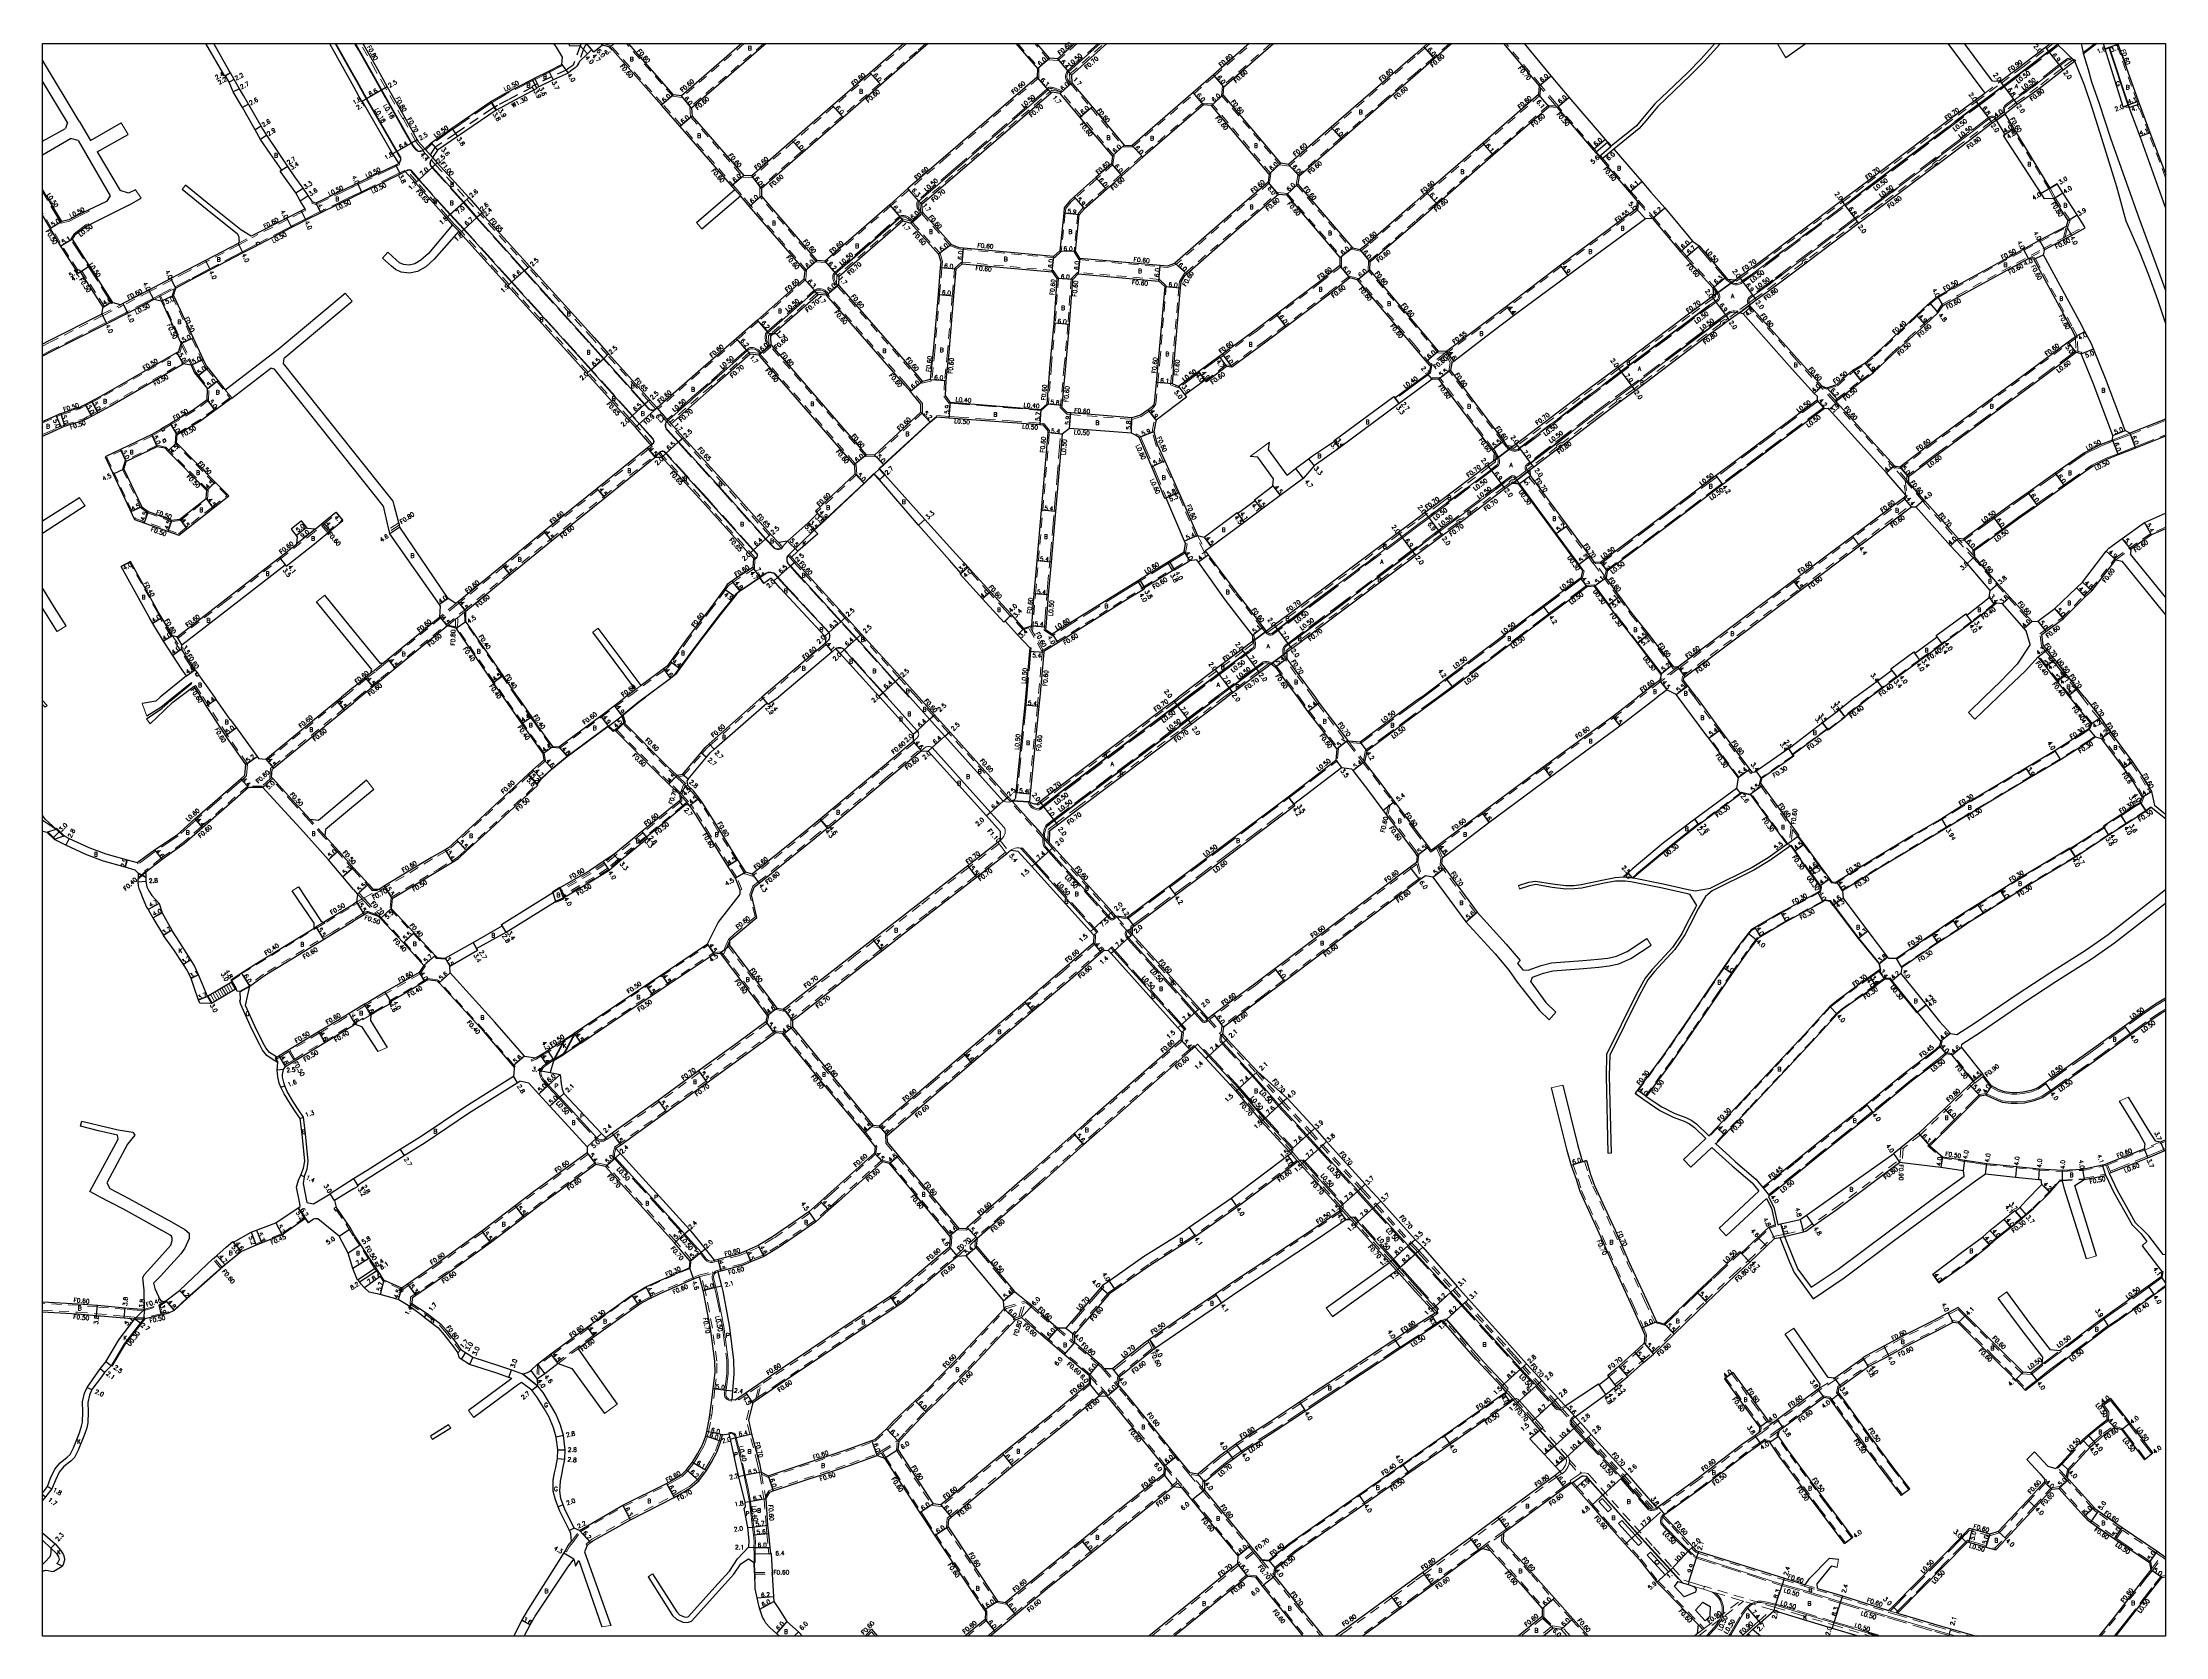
# Model space of a CAD drawing. Header units: metres. Extents: x -3200 to -2400, y -111000 to -110400.
import ezdxf

# ---------------------------------------------------------------- set-up
doc = ezdxf.new("R2010")
doc.units = ezdxf.units.M
doc.header["$LTSCALE"] = 2.5
doc.linetypes.add('2232000', pattern=[2.5, 1.5, -1])
doc.linetypes.add('2233000', pattern=[4, 3, -1])
doc.layers.get('0').update_dxf_attribs({"color": 150, "lineweight": 50})
for name, color, linetype, lineweight in [('2101000', 177, 'Continuous', 30), ('2101001', 1, 'Continuous', 30), ('2102000', 191, 'Continuous', 30), ('2102001', 191, 'Continuous', 9), ('2203000', 5, 'Continuous', 50), ('2213000', 6, 'Continuous', 9), ('2214000', 6, 'Continuous', 15), ('2214110', 1, 'Continuous', 15), ('2214120', 2, 'Continuous', 15), ('2214990', 7, 'Continuous', 15), ('2227000', 3, 'Continuous', 50), ('2232000', 4, '2232000', 9), ('2233000', 62, '2233000', 9), ('6132000', 1, '61320', 9), ('6165200', 3, 'Continuous', 30), ('9201100', 215, 'Continuous', 30), ('9202200', 155, 'Continuous', 60), ('9203500', 155, 'Continuous', 30)]:
    doc.layers.add(name, color=color, linetype=linetype, lineweight=lineweight)
for name, color, linetype in [('2231000', 162, 'Continuous'), ('2235000', 7, 'Continuous'), ('2236100', 96, 'Continuous'), ('2238000', 11, 'Continuous'), ('5107000', 24, '2232000'), ('9201500', 222, 'Continuous'), ('9201600', 215, 'Continuous'), ('9202100', 82, 'Continuous'), ('9301100', 77, 'Continuous'), ('999', 7, 'Continuous')]:
    doc.layers.add(name, color=color, linetype=linetype)
doc.styles.add('Dm_Anotation', font='txt.shx', dxfattribs={"bigfont": 'pscdm.shx'})
doc.linetypes.add('61320', pattern='A,0,[3,dmdr.shx,S=0.25,R=0,X=0,Y=0],1.5,[3,dmdr.shx,S=0.25,R=0,X=0,Y=0]', length=1.5)

# ---------------------------------------------------------------- blocks, each defined once
blk = doc.blocks.new('223800')
at = {"color": 0, "linetype": 'Continuous'}
blk.add_circle((0, 0), 0.75, dxfattribs=at)

msp = doc.modelspace()

# ---------------------------------------------------------------- linework, layer by layer
at = {"layer": '2101000'}
for points in [[(-3101.07, -110462.2), (-3102.85, -110459.24), (-3104.58, -110456.24), (-3107.8, -110451.7), (-3110.41, -110448.09), (-3109.82, -110447.71), (-3114.2, -110441.45), (-3117.87, -110436.11), (-3119.83, -110432.5), (-3124.66, -110424.08), (-3128.14, -110418.22), (-3129.71, -110414.51), (-3131.08, -110412.15), (-3131.25, -110412.25), (-3138.39, -110400)], [(-3098.3, -110459.65), (-3099.85, -110457.26), (-3101.79, -110454.47), (-3104.88, -110450.16), (-3107.55, -110446.25), (-3111.37, -110440.65), (-3115.43, -110434.53), (-3117.12, -110432), (-3117.61, -110431.14), (-3122.35, -110422.88), (-3124.26, -110419.55), (-3125.74, -110416.98), (-3127.75, -110413.52), (-3129.16, -110411.06), (-3129.66, -110410.2), (-3135.42, -110400)], [(-3091.83, -110400), (-3082.76, -110416.22)], [(-3079.29, -110400), (-3073.77, -110409.69), (-3070.05, -110416.29), (-3063.5, -110427.9), (-3058.77, -110436.28), (-3058.43, -110436.9), (-3055.93, -110439.67)], [(-2997.38, -110400.89), (-2996.88, -110400)], [(-2936.49, -110400), (-2959.23, -110419.64), (-2962.2, -110419.27), (-2979.13, -110400)], [(-2927.31, -110400), (-2955.44, -110424.3), (-2955.18, -110427.29), (-2935.76, -110449.7)], [(-2875.39, -110400), (-2888.07, -110410.98), (-2902.29, -110423.3), (-2917.48, -110436.54), (-2932.76, -110449.87), (-2935.76, -110449.7)], [(-2866.26, -110400), (-2870.15, -110403.4), (-2884.14, -110415.52), (-2898.32, -110427.8), (-2913.53, -110441.07), (-2929.05, -110454.6), (-2929.1, -110457.4)], [(-2833.27, -110400), (-2825.1, -110409.43), (-2825.21, -110412.67)], [(-2817.58, -110405.78), (-2820.56, -110405.51), (-2825.33, -110400)], [(-2811.02, -110400), (-2817.58, -110405.78)], [(-2798.88, -110400), (-2812.23, -110411.86)], [(-2745.29, -110400), (-2758.76, -110411.81), (-2766.44, -110418.48), (-2789.4, -110438.34)], [(-2754.81, -110416.32), (-2736.18, -110400)], [(-2678.07, -110400), (-2679.47, -110401.22), (-2682.77, -110404.07)], [(-2668.9, -110400), (-2675.54, -110405.75), (-2682.77, -110412.01)], [(-2649.42, -110400), (-2636.06, -110415.95)], [(-2608.91, -110438.63), (-2609.06, -110438.76), (-2610.3, -110437.32), (-2610.14, -110437.19), (-2611.09, -110436.08), (-2624.71, -110420.13), (-2631.46, -110412.1), (-2641.59, -110400)], [(-2462.29, -110414.29), (-2454.22, -110408.29), (-2445.28, -110401.38), (-2443.49, -110400)], [(-2431, -110403.45), (-2426.39, -110400)], [(-2400, -110461.71), (-2400.74, -110459.61), (-2409.58, -110435.05), (-2413.67, -110424.12), (-2415.91, -110423.82), (-2422.79, -110402.05), (-2423.41, -110400)], [(-2417.54, -110400), (-2417.82, -110400.21)], [(-3055.93, -110439.67), (-3053.59, -110437.4), (-3045.71, -110431.88), (-3031.1, -110421.87), (-3025.79, -110418.74), (-3015.43, -110413.49), (-3014.63, -110413.08), (-3009.18, -110410.33), (-3004.3, -110407.85)], [(-2939.1, -110455), (-2959.71, -110431.22), (-2966.69, -110423.25), (-2986.06, -110401.36), (-2988.96, -110400.58), (-2992.18, -110403.18), (-2993.04, -110402.21), (-2994.65, -110403.81), (-2997.76, -110406.91), (-2998.05, -110407.58), (-2998.35, -110408.15), (-2998.73, -110408.63), (-2999.25, -110409.18), (-3000.85, -110410.31), (-3001.95, -110411.09), (-3007.6, -110413.67), (-3013.02, -110416.31), (-3013.8, -110416.7), (-3013.66, -110416.97), (-3023.94, -110422.29), (-3028.97, -110425.13), (-3029.02, -110425.04), (-3043.58, -110435.02), (-3051.19, -110440.09), (-3052.99, -110442.94)], [(-2682.77, -110404.07), (-2697.7, -110417), (-2714.38, -110431.53), (-2729.53, -110444.72), (-2730.43, -110445.49)], [(-2434.19, -110406.59), (-2438.62, -110410.01), (-2447.66, -110416.99), (-2455.87, -110422.97), (-2460.44, -110426.5)], [(-2400, -110448.83), (-2405.73, -110433.65), (-2409.82, -110422.7), (-2410.19, -110421.7), (-2417.82, -110400.21)], [(-2825.21, -110412.67), (-2859.58, -110442.23), (-2873.86, -110454.62), (-2880.69, -110460.69), (-2905.13, -110481.92)], [(-2812.23, -110411.86), (-2812.06, -110414.78), (-2804.48, -110423.83), (-2792.4, -110438.28), (-2789.4, -110438.34)], [(-2682.77, -110412.01), (-2693.62, -110421.41), (-2710.44, -110436.06), (-2725.65, -110449.3), (-2726.4, -110449.94), (-2726.9, -110452.9), (-2706.38, -110476.92), (-2703.44, -110477.54)], [(-2636.06, -110415.95), (-2636.22, -110419.14), (-2657.3, -110437.55), (-2676.97, -110454.61), (-2678.46, -110455.92), (-2682.77, -110459.69)], [(-3082.76, -110416.22), (-3079.78, -110421.83), (-3079.52, -110421.68), (-3068.06, -110441.59), (-3065.74, -110445.21)], [(-2796.85, -110442.31), (-2809.1, -110427.66), (-2816.47, -110418.85), (-2819.5, -110418.31), (-2819.94, -110418.69), (-2854.33, -110448.27), (-2868.6, -110460.66)], [(-2737.78, -110449.19), (-2759.53, -110423.33), (-2762.52, -110423.01), (-2785.42, -110442.82), (-2793.23, -110449.77), (-2799.07, -110454.96), (-2807.37, -110462.19)], [(-2730.43, -110445.49), (-2733.4, -110445.09), (-2755.07, -110419.31), (-2754.81, -110416.32)], [(-2629.28, -110424.03), (-2632.27, -110423.79), (-2653.35, -110442.07), (-2674.44, -110460.51), (-2682.77, -110467.74)], [(-2607.93, -110439.77), (-2597.4, -110451.98), (-2593.99, -110455.92), (-2588.62, -110461.86), (-2578.21, -110474.49), (-2575.77, -110476.22), (-2565.72, -110487.96), (-2565.06, -110488.73), (-2562.07, -110488.94), (-2560.69, -110487.92), (-2553.05, -110482.3), (-2522.15, -110459.15), (-2512.7, -110452.08), (-2483.56, -110430.12), (-2471.75, -110421.33), (-2468.12, -110418.63)], [(-2629.28, -110424.03), (-2615.66, -110439.97), (-2614.71, -110441.09), (-2614.55, -110440.96), (-2613.32, -110442.4), (-2613.47, -110442.53), (-2612.5, -110443.67), (-2602.04, -110455.94), (-2599.12, -110459.32)], [(-2463.65, -110428.89), (-2465.3, -110429.99), (-2477.02, -110438.84), (-2485.34, -110445.11), (-2486.89, -110446.28), (-2506.13, -110460.77), (-2515.67, -110467.8), (-2534.8, -110482.2), (-2535.98, -110483.09), (-2546.52, -110491.03), (-2554.23, -110496.7), (-2556.77, -110498.58)], [(-2436.64, -110466.65), (-2442.13, -110458.3), (-2445.63, -110458.52), (-2446.86, -110456.5), (-2461.09, -110434.67), (-2460.41, -110434.25), (-2463.65, -110428.89)], [(-2443.44, -110454.43), (-2456.99, -110432.17), (-2460.44, -110426.5)], [(-3065.74, -110445.21), (-3066.89, -110445.76), (-3081.32, -110452.64), (-3082.76, -110453.33)], [(-3052.99, -110442.94), (-3051.22, -110444.89), (-3039.29, -110458.04), (-3034.37, -110463.8), (-3034.52, -110463.93), (-3016.48, -110483.87), (-2992.16, -110510.78), (-2986.65, -110516.92), (-2971.15, -110534.21), (-2968.41, -110537.27)], [(-2796.85, -110442.31), (-2797.22, -110445.28), (-2803.04, -110450.46), (-2811.27, -110457.77), (-2812.86, -110459.19), (-2814.98, -110461.9), (-2815.18, -110463.86), (-2816.68, -110478.04)], [(-3082.76, -110453.33), (-3096.98, -110460.11)], [(-3063.29, -110448.22), (-3065.25, -110449.19), (-3079.6, -110456.26), (-3082.76, -110457.76)], [(-3045.45, -110468.27), (-3047.8, -110465.62), (-3059.48, -110452.47), (-3063.29, -110448.22)], [(-2737.78, -110449.19), (-2738.16, -110452.16), (-2752.45, -110464.48), (-2773.26, -110482.72)], [(-2445.51, -110477.59), (-2438.7, -110473.96), (-2437.99, -110473.58), (-2435.49, -110472.25), (-2430.25, -110469.46), (-2430.57, -110468.95), (-2433.36, -110464.54), (-2438.75, -110456.16), (-2440.87, -110452.88), (-2443.44, -110454.43)], [(-3082.76, -110457.76), (-3095.09, -110463.75), (-3100.74, -110466.54), (-3103.41, -110467.91), (-3106.1, -110469.3), (-3118.07, -110475.53), (-3118.95, -110476), (-3119.24, -110476.15), (-3124.46, -110478.87), (-3136.77, -110485.29), (-3144.23, -110489.18), (-3149.78, -110492.08)], [(-3101.07, -110462.2), (-3102.56, -110462.98), (-3107.94, -110465.75), (-3121.37, -110472.61)], [(-3096.98, -110460.11), (-3098.3, -110459.65)], [(-2912.96, -110488.59), (-2912.66, -110485.6), (-2933.64, -110461.32), (-2937.03, -110457.4)], [(-2905.13, -110481.92), (-2908.12, -110481.68), (-2929.1, -110457.4)], [(-2868.3, -110463.64), (-2868.6, -110460.66)], [(-2868.3, -110463.64), (-2857.51, -110475.7)], [(-2809.1, -110480.81), (-2810.68, -110478.26), (-2809.32, -110464.48), (-2807.37, -110462.19)], [(-2770.93, -110489.77), (-2769.37, -110487.21), (-2768.85, -110486.79), (-2749.02, -110469.45), (-2734.24, -110456.71)], [(-2734.24, -110456.71), (-2731.26, -110457.03), (-2711.11, -110480.63), (-2711.17, -110483.63)], [(-2682.77, -110459.69), (-2700.72, -110475.39), (-2703.44, -110477.54)], [(-2599.12, -110459.32), (-2599.34, -110462.31), (-2628.04, -110483.51), (-2648.36, -110499.07), (-2658.89, -110506.92), (-2670.9, -110516.06), (-2673.9, -110515.93)], [(-2970.68, -110551.29), (-2971.11, -110550.82), (-2976.56, -110544.51), (-2979.32, -110541.58), (-2994.84, -110524.27), (-3000.14, -110518.35), (-3024.67, -110491.21), (-3042.62, -110471.23), (-3043.09, -110470.7)], [(-2875.63, -110466.76), (-2899.95, -110487.88), (-2900.07, -110490.88), (-2899.79, -110491.21), (-2870.51, -110524.73), (-2868.36, -110527.26)], [(-2875.63, -110466.76), (-2872.76, -110467.65), (-2862.31, -110479.3), (-2861.5, -110482.2), (-2861.69, -110484.44), (-2862.54, -110494.48), (-2864.36, -110515.81), (-2865.45, -110526.55), (-2868.36, -110527.26)], [(-2682.77, -110467.74), (-2696.88, -110480.01), (-2699.73, -110482.25)], [(-2593.29, -110465.95), (-2595.99, -110466.02), (-2625.06, -110487.4), (-2645.73, -110502.6), (-2656.14, -110510.49), (-2668.15, -110519.74), (-2668.92, -110520.33)], [(-2593.29, -110465.95), (-2582.71, -110478.46), (-2580.83, -110480.61), (-2570.55, -110492.01), (-2570.3, -110495), (-2570.86, -110495.41), (-2579.71, -110501.92), (-2606.44, -110521.97), (-2620.94, -110532.84), (-2644.69, -110550.88), (-2645.95, -110551.83)], [(-2529.39, -110529.08), (-2527.69, -110529.68), (-2523.89, -110528.44), (-2517.82, -110523.09), (-2513.34, -110520.39), (-2510.07, -110517.54), (-2505.75, -110513.77), (-2493.84, -110502.28), (-2489.77, -110498.55), (-2488.85, -110497.72), (-2486.95, -110496), (-2486.66, -110495.74), (-2485.82, -110495.26), (-2479.75, -110491.77), (-2453.53, -110477.41), (-2447.43, -110474.08), (-2437.37, -110468.72)], [(-2437.37, -110468.72), (-2436.64, -110466.65)], [(-3125.83, -110474.24), (-3126.01, -110474.95), (-3126.31, -110475.32), (-3138.62, -110481.74), (-3145.8, -110485.49), (-3151.65, -110488.55), (-3159.93, -110492.88), (-3169.69, -110497.97), (-3170.57, -110498.43)], [(-2857.51, -110475.7), (-2854.72, -110476.79), (-2852.95, -110476.95), (-2818.9, -110480.05)], [(-2816.68, -110478.04), (-2818.9, -110480.05)], [(-2413.45, -110546.8), (-2415.16, -110545.77), (-2422.63, -110526.13), (-2427.11, -110514.99), (-2427.84, -110513.17), (-2430.36, -110508.44), (-2432.31, -110504.77), (-2446.03, -110479.52), (-2445.51, -110477.59)], [(-3177.08, -110499.3), (-3185.61, -110485.93), (-3186.52, -110486.51)], [(-3173.37, -110497.68), (-3173.72, -110497.13), (-3182.23, -110483.78), (-3182.77, -110482.94)], [(-2857.97, -110535.06), (-2859.69, -110532.6), (-2859.46, -110526.89), (-2858.39, -110516.34), (-2856.57, -110494.99), (-2855.71, -110484.96), (-2853.5, -110482.93), (-2819.49, -110486.03)], [(-2819.49, -110486.03), (-2817.78, -110488.49), (-2818.96, -110505.34), (-2820.36, -110520.94), (-2821.57, -110535.78), (-2823.78, -110537.81)], [(-2777.14, -110491.45), (-2779.57, -110519.51), (-2780.32, -110527.66), (-2781.04, -110535.56), (-2781.3, -110536.08), (-2781.75, -110536.66), (-2782.37, -110537.28), (-2783.34, -110537.93), (-2786.29, -110539.94), (-2789.48, -110540.97), (-2812.56, -110539.17), (-2813.76, -110539.08), (-2815.84, -110536.92), (-2815.79, -110536.33), (-2814.38, -110521.48), (-2812.98, -110505.82), (-2811.8, -110488.91), (-2809.68, -110486.78)], [(-2809.68, -110486.78), (-2779.39, -110489.46)], [(-2809.1, -110480.81), (-2778.86, -110483.48), (-2776.08, -110483.73), (-2773.26, -110482.72)], [(-2711.17, -110483.63), (-2718.73, -110489.59), (-2735.01, -110501.88), (-2742.7, -110507.68), (-2755.35, -110516.97), (-2756.58, -110517.87), (-2771.97, -110529.17), (-2772.86, -110528.8), (-2774.24, -110528.22), (-2773.6, -110520.1), (-2771.17, -110492.05), (-2770.93, -110489.77)], [(-2682.77, -110505.43), (-2699.8, -110485.25), (-2699.73, -110482.25)], [(-2523.85, -110535.2), (-2523.8, -110534.5), (-2523.53, -110534.27), (-2514.52, -110527.23), (-2510.14, -110524.1), (-2502.74, -110516.98), (-2496.64, -110511.44), (-2490.54, -110505.91), (-2485.63, -110501.28), (-2483.83, -110498.73), (-2477.79, -110495.26), (-2451.61, -110480.92)], [(-2502.13, -110559.06), (-2500.17, -110559.44), (-2489.53, -110551.43), (-2468.41, -110535.85), (-2452.43, -110524.05), (-2436.7, -110512.4), (-2433.89, -110510.32), (-2435.83, -110506.67), (-2449.63, -110481.26), (-2451.61, -110480.92)], [(-3150.61, -110494.96), (-3149.78, -110492.08)], [(-3150.61, -110494.96), (-3143.26, -110510.87), (-3139.44, -110519.07), (-3138.36, -110521.37), (-3137.62, -110522.31), (-3133.9, -110526.97), (-3131.13, -110530.43)], [(-2912.96, -110488.59), (-2930.61, -110504.17), (-2938.49, -110511.07), (-2952.98, -110523.62), (-2968.41, -110537.27)], [(-2868.98, -110538.84), (-2868.97, -110535.84), (-2872.95, -110531.13), (-2875.07, -110528.63), (-2904.59, -110494.83), (-2907.56, -110494.49), (-2907.69, -110494.61), (-2925.41, -110510.12), (-2925.65, -110510.33), (-2925.49, -110513.45)], [(-2779.39, -110489.46), (-2777.14, -110491.45)], [(-2707.37, -110488.27), (-2715.06, -110494.34), (-2731.4, -110506.67), (-2739.05, -110512.44), (-2751.89, -110521.87)], [(-2682.77, -110514.73), (-2704.46, -110489.02), (-2707.37, -110488.27)], [(-3167.85, -110501.52), (-3175.77, -110505.53), (-3196.03, -110515.73), (-3200, -110517.77)], [(-3177.57, -110501.95), (-3197.84, -110512.16), (-3200, -110513.27)], [(-3177.57, -110501.95), (-3177.08, -110499.3)], [(-3170.57, -110498.43), (-3173.37, -110497.68)], [(-3158.08, -110496.42), (-3167.85, -110501.52)], [(-3155.15, -110497.06), (-3158.08, -110496.42)], [(-3155.15, -110497.06), (-3147.79, -110512.99)], [(-2560.57, -110501.37), (-2564.4, -110504.19), (-2565.64, -110505.1), (-2566.85, -110506), (-2573.19, -110510.66), (-2599.84, -110530.77), (-2605, -110534.59), (-2605.86, -110535.23), (-2614.45, -110541.6), (-2627.37, -110551.48), (-2628.46, -110552.31), (-2638.04, -110559.64), (-2639.36, -110560.64)], [(-2531.31, -110532.88), (-2532.34, -110531.77), (-2541.76, -110521.35), (-2559.2, -110501.87), (-2560.57, -110501.37)], [(-2529.39, -110529.08), (-2538.78, -110518.68), (-2556.21, -110499.2), (-2556.77, -110498.58)], [(-2673.9, -110515.93), (-2682.77, -110505.43)], [(-3200, -110542.38), (-3194.88, -110540.1), (-3193.6, -110539.53), (-3193.09, -110539.36), (-3187.62, -110537.62), (-3186.23, -110537.18), (-3185.25, -110536.65), (-3183.9, -110535.93), (-3181.52, -110534.65), (-3176.91, -110532.18), (-3149.42, -110516.36), (-3148.56, -110515.88)], [(-3148.56, -110515.88), (-3147.79, -110512.99)], [(-2933.3, -110517.02), (-2947.73, -110529.66), (-2963.11, -110543.26)], [(-2893.76, -110562.05), (-2893.93, -110558.95), (-2894.15, -110558.68), (-2929.61, -110517.86), (-2930.01, -110517.4), (-2933.3, -110517.02)], [(-2868.98, -110538.84), (-2886.43, -110555.07), (-2889.43, -110554.98), (-2925.1, -110513.9), (-2925.49, -110513.45)], [(-2676.89, -110521.69), (-2677.28, -110521.23), (-2682.77, -110514.73)], [(-2419.82, -110547.59), (-2427.28, -110527.96), (-2431.75, -110516.86), (-2433.09, -110516.54), (-2433.69, -110516.4), (-2449.41, -110528.03), (-2465.78, -110540.13), (-2486.54, -110555.44), (-2496.86, -110563.19), (-2496.84, -110565.19)], [(-3200, -110547.88), (-3198.02, -110546.97), (-3192.85, -110544.67), (-3191.73, -110544.17), (-3186.1, -110542.39), (-3184.27, -110541.8), (-3182.89, -110541.06), (-3181.53, -110540.33), (-3179.16, -110539.06), (-3174.49, -110536.56), (-3146.93, -110520.69)], [(-3143.97, -110521.18), (-3146.93, -110520.69)], [(-3143.97, -110521.18), (-3142.65, -110524.02), (-3141.52, -110525.42), (-3137.81, -110530.09)], [(-2751.89, -110521.87), (-2753.85, -110521.69), (-2761.36, -110527.46), (-2761.9, -110526.75), (-2769.6, -110532.27), (-2768.94, -110533.15), (-2780.39, -110541.84)], [(-2730.96, -110562.54), (-2727.78, -110560.14), (-2722.95, -110556.48), (-2721.41, -110555.32), (-2713.1, -110549.76), (-2713.28, -110549.52), (-2690.76, -110533), (-2690.41, -110533.48), (-2682.77, -110527.86)], [(-2682.77, -110527.86), (-2678.08, -110524.41), (-2677.3, -110523.85)], [(-2676.35, -110526.48), (-2682.77, -110531.21)], [(-2677.3, -110523.85), (-2676.89, -110521.69)], [(-2673.85, -110526.39), (-2676.35, -110526.48)], [(-2653.09, -110557.18), (-2652.89, -110554.19), (-2653.79, -110553), (-2673.85, -110526.39)], [(-2668.92, -110520.33), (-2669.46, -110523.08)], [(-2645.95, -110551.83), (-2648.02, -110551.51), (-2649.4, -110549.69), (-2669.46, -110523.08)], [(-3137.96, -110534.18), (-3143.13, -110537.97), (-3151.78, -110543.11), (-3154.42, -110544.69), (-3155.28, -110545.2), (-3158.79, -110547.3), (-3176.42, -110555.68)], [(-3128.64, -110533.56), (-3135, -110538.22), (-3140.37, -110542.14), (-3149.21, -110547.4)], [(-3137.96, -110534.18), (-3137.81, -110530.09)], [(-2857.97, -110535.06), (-2823.78, -110537.81)], [(-2682.77, -110531.21), (-2688.8, -110535.65), (-2711.27, -110552.26), (-2720.84, -110559.02), (-2724.94, -110563.81), (-2733.63, -110570.2), (-2740.54, -110575.37), (-2747.12, -110580.26), (-2759.61, -110589.53), (-2761.72, -110591.09)], [(-2531.31, -110532.88), (-2531.27, -110534.3), (-2554.05, -110551.31), (-2569.29, -110562.77), (-2584.96, -110574.55), (-2612.89, -110595.44), (-2615.19, -110595.33)], [(-2502.13, -110559.06), (-2523.85, -110535.2)], [(-2922.65, -110588.01), (-2925.61, -110584.88), (-2943.01, -110565.4), (-2958.43, -110548.41), (-2963.11, -110543.26)], [(-2884.76, -110560.34), (-2884.57, -110560.17), (-2882.98, -110558.68), (-2865.44, -110542.66), (-2863.07, -110540.56)], [(-2863.07, -110540.56), (-2858.41, -110540.94), (-2824.23, -110543.49), (-2823.01, -110543.58)], [(-2823.01, -110543.58), (-2821.14, -110545.92), (-2821.2, -110546.69), (-2823.65, -110575.74), (-2825.32, -110594.84), (-2826.41, -110607.26), (-2827.33, -110619.38)], [(-2780.39, -110541.84), (-2780.59, -110542.92), (-2781.21, -110546.27), (-2779.95, -110550.86), (-2777.1, -110557.2), (-2771.76, -110569.06), (-2771.52, -110569.61), (-2764.72, -110585.31), (-2762.29, -110585.91), (-2749.8, -110576.64), (-2749.56, -110576.96), (-2743.09, -110572.16), (-2743.34, -110571.85), (-2736.38, -110566.63)], [(-2528.53, -110537.48), (-2551.48, -110554.63), (-2566.77, -110566.13), (-2582.51, -110577.97), (-2610.38, -110598.8), (-2610.83, -110601.26)], [(-2528.53, -110537.48), (-2527.13, -110537.39)], [(-2497.91, -110570.09), (-2505.09, -110561.75), (-2526.74, -110537.82), (-2527.13, -110537.39)], [(-2400, -110541.5), (-2413.05, -110546.65), (-2413.45, -110546.8)], [(-3156.72, -110551.86), (-3156.89, -110551.96), (-3168.41, -110557.41)], [(-3153.78, -110552.45), (-3156.72, -110551.86)], [(-3149.51, -110550.38), (-3149.21, -110547.4)], [(-3148.67, -110585.21), (-3135.66, -110575), (-3129.76, -110570.32), (-3134.9, -110565.25), (-3149.51, -110550.38)], [(-2970.68, -110551.29), (-2972, -110552.35), (-2990.92, -110567.57), (-3011.09, -110583.78), (-3026.69, -110596.6), (-3043.38, -110610.32), (-3044.18, -110610.98), (-3047.12, -110609.08), (-3065.28, -110582.14), (-3065.5, -110581.32), (-3065.72, -110580.51)], [(-2789.6, -110546.77), (-2813.01, -110545.05), (-2815.82, -110547.14), (-2818.27, -110576.22), (-2819.94, -110595.31), (-2821.03, -110607.67), (-2821.94, -110619.79), (-2822.01, -110620.74)], [(-2822.01, -110620.74), (-2819.52, -110622.42), (-2793.3, -110606), (-2787.4, -110602.35), (-2786.65, -110601.89), (-2776.09, -110595.36), (-2775.49, -110594.99), (-2769.84, -110591.5), (-2769.26, -110588.33), (-2769.65, -110587.51), (-2776.6, -110571.22), (-2777.06, -110571.43), (-2782.02, -110559.42), (-2786.13, -110549.76), (-2786.72, -110548.37), (-2788.16, -110547.57), (-2789.6, -110546.77)], [(-2420.03, -110549.37), (-2424.62, -110551.17), (-2430.59, -110554.13), (-2441.6, -110561.88), (-2451.75, -110569.08), (-2458.78, -110574.06), (-2464.77, -110578.43), (-2476.1, -110586.68), (-2478.09, -110586.48)], [(-2400, -110547.95), (-2411.26, -110552.39), (-2417.84, -110554.96), (-2422.19, -110556.66), (-2427.51, -110559.3), (-2438.13, -110566.78), (-2448.28, -110573.97), (-2455.31, -110578.95), (-2461.25, -110583.28), (-2472.07, -110591.12)], [(-2420.03, -110549.37), (-2419.82, -110547.59)], [(-3176.42, -110555.68), (-3165.32, -110579.28)], [(-3169.28, -110560.29), (-3168.41, -110557.41)], [(-3138.11, -110568.41), (-3152.72, -110553.54), (-3153.78, -110552.45)], [(-3020.88, -110646.28), (-3026.46, -110638.12), (-3040.43, -110617.7), (-3040.52, -110613.8), (-3023.83, -110600.08), (-3008.25, -110587.27), (-2988.1, -110571.07), (-2969.18, -110555.86), (-2966.58, -110555.81)], [(-2932.13, -110593.92), (-2933.71, -110592.17), (-2951.17, -110572.77), (-2966.58, -110555.81)], [(-2653.09, -110557.18), (-2655.49, -110558.99), (-2673.46, -110572.55), (-2679.07, -110576.74), (-2682.77, -110579.5)], [(-3169.28, -110560.29), (-3162.6, -110574.49)], [(-2893.76, -110562.05), (-2908.71, -110576.21), (-2908.28, -110576.63), (-2907.92, -110576.98), (-2911.61, -110580.69), (-2919.21, -110587.4)], [(-2886.56, -110562.06), (-2886.75, -110562.24), (-2890.32, -110565.68), (-2905.2, -110579.63), (-2909.23, -110583.26), (-2907.88, -110584.73), (-2915.31, -110591.28), (-2917.71, -110593.5)], [(-2884.5, -110564.24), (-2886.56, -110562.06)], [(-2882.7, -110562.52), (-2884.76, -110560.34)], [(-2827.95, -110627.64), (-2832.64, -110622.69), (-2837.29, -110617.55), (-2837.71, -110617.98), (-2845.79, -110609.13), (-2854.21, -110599.91), (-2853.83, -110599.59), (-2858.27, -110594.59), (-2869.92, -110581.47), (-2884.57, -110564.31), (-2884.5, -110564.24)], [(-2882.62, -110562.44), (-2882.7, -110562.52)], [(-2830.16, -110620.36), (-2834.9, -110615.13), (-2836.84, -110613), (-2842.78, -110606.49), (-2849.41, -110599.24), (-2851.18, -110597.31), (-2855.77, -110592.28), (-2867.46, -110579.26), (-2882.62, -110562.44)], [(-2643.46, -110565.75), (-2645.74, -110565.42), (-2646.08, -110565.68), (-2646.4, -110565.91), (-2648.92, -110567.7), (-2665.35, -110580.2), (-2666.18, -110580.83), (-2666.99, -110581.44), (-2672.55, -110585.47), (-2682.51, -110592.91), (-2682.77, -110593.1)], [(-2680.4, -110646.28), (-2671.02, -110639.23), (-2634.64, -110611.86), (-2620.49, -110601.3), (-2620.13, -110601.03), (-2619.59, -110598.58), (-2619.51, -110598.2), (-2620.94, -110596.29), (-2629.56, -110584.57), (-2643.46, -110565.75)], [(-2615.19, -110595.33), (-2616.8, -110593.15), (-2625.32, -110581.57), (-2639.34, -110562.74), (-2639.36, -110560.64)], [(-2478.09, -110586.48), (-2490.73, -110572.29), (-2491.11, -110571.86), (-2496.84, -110565.19)], [(-3162.6, -110574.49), (-3160.22, -110576.32)], [(-3148.23, -110579.14), (-3138.35, -110571.4)], [(-3138.35, -110571.4), (-3138.11, -110568.41)], [(-2497.91, -110570.09), (-2498.47, -110571.03), (-2498.61, -110571.13), (-2518.01, -110585.67), (-2540.28, -110602.35), (-2583.83, -110634.99), (-2585.18, -110634.97), (-2585.85, -110634.1), (-2594.69, -110622.55), (-2600.97, -110614.66), (-2605.61, -110608.35), (-2610.83, -110601.26)], [(-2581.61, -110639.77), (-2581.43, -110638.69), (-2581.19, -110638.51), (-2537.58, -110605.95), (-2515.37, -110589.19), (-2495.75, -110574.47)], [(-2516.95, -110646.29), (-2508.69, -110640.15), (-2503.16, -110636.04), (-2503.54, -110635.57), (-2494.82, -110629.2), (-2494.47, -110629.69), (-2486.03, -110623.52), (-2486.39, -110623.04), (-2475.26, -110614.82), (-2474.91, -110615.3), (-2466.47, -110608.66), (-2466.02, -110606), (-2474.81, -110595.85), (-2481.06, -110589.17), (-2494.15, -110574.47)], [(-2495.75, -110574.47), (-2494.15, -110574.47)], [(-3165.32, -110579.28), (-3148.67, -110585.21)], [(-3160.22, -110576.32), (-3151.2, -110579.53)], [(-3151.2, -110579.53), (-3148.23, -110579.14)], [(-3108.2, -110596.89), (-3097.51, -110588.45), (-3092.45, -110584.28), (-3091.99, -110583.9), (-3091.65, -110583.62), (-3086.84, -110579.64)], [(-3106.25, -110582.98), (-3104, -110585.78), (-3104.31, -110588.6)], [(-3097.29, -110582.96), (-3100.1, -110582.65), (-3102.35, -110579.85)], [(-3097.29, -110582.96), (-3094.26, -110580.45), (-3089.45, -110576.48)], [(-3071.84, -110633.54), (-3069.89, -110631.95), (-3050.28, -110615.91), (-3050.02, -110611.92), (-3050.42, -110611.35), (-3069.07, -110584.75), (-3069.27, -110583.89), (-3069.47, -110583.05)], [(-2682.77, -110579.5), (-2689.05, -110584.19), (-2718.07, -110605.86), (-2735.86, -110619.16), (-2738.79, -110621.35)], [(-2448.18, -110617.57), (-2441.72, -110612.84), (-2433.59, -110605.05), (-2431.32, -110602.88), (-2422.38, -110591.26), (-2421.31, -110590.14), (-2416.29, -110586.51), (-2407.95, -110580.37), (-2400, -110576.96)], [(-2400, -110582.86), (-2405.25, -110585.04), (-2413.04, -110590.44)], [(-3110.72, -110593.66), (-3104.31, -110588.6)], [(-2919.21, -110587.4), (-2922.65, -110588.01)], [(-2738.79, -110621.35), (-2740, -110619.78), (-2750.19, -110606.57), (-2760.61, -110592.59), (-2761.72, -110591.09)], [(-2472.07, -110591.12), (-2471.98, -110593.32)], [(-3145.68, -110638.21), (-3147.32, -110635.9), (-3150.87, -110630.53), (-3154.36, -110625.17), (-3158.43, -110618.42), (-3159.8, -110616.14), (-3170.33, -110597.05)], [(-3150.94, -110623.1), (-3155, -110616.36), (-3156.34, -110614.14), (-3166.83, -110595.12)], [(-3149.29, -110623.5), (-3131.85, -110610.08), (-3110.72, -110593.66)], [(-3147.5, -110626.5), (-3129.75, -110612.88), (-3108.57, -110596.42)], [(-3108.57, -110596.42), (-3108.2, -110596.89)], [(-2932.13, -110593.92), (-2932.31, -110597.42), (-2939.19, -110601.74), (-2940.2, -110602.49), (-2941.94, -110603.79), (-2943.13, -110605.49), (-2948.21, -110612.51), (-2956.91, -110623.87), (-2963.38, -110632.79), (-2964.63, -110634.52), (-2966.02, -110635.52), (-2974.44, -110641.85)], [(-2869.81, -110646.28), (-2876.74, -110638.61), (-2891.34, -110622.45), (-2897.23, -110615.99), (-2913.83, -110597.81), (-2916.28, -110595.09), (-2917.71, -110593.5)], [(-2744.04, -110622.9), (-2754.26, -110609.64), (-2764.44, -110595.31), (-2764.99, -110594.53), (-2767.77, -110594.92), (-2768.21, -110595.19), (-2773.43, -110598.42), (-2774.13, -110598.62), (-2784.68, -110605.07), (-2785.29, -110605.75), (-2791.13, -110609.35), (-2817.4, -110625.81), (-2822.64, -110629.03)], [(-2682.77, -110593.1), (-2711.87, -110614.96), (-2729.27, -110627.97), (-2731.05, -110629.3)], [(-2450.28, -110617.71), (-2458.62, -110608.58), (-2463.15, -110603.5), (-2471.75, -110593.57), (-2471.98, -110593.32)], [(-2446.59, -110622.6), (-2445.1, -110621.51), (-2438.45, -110616.61), (-2430.23, -110608.47), (-2427.77, -110606.11), (-2418.74, -110594.54)], [(-2925.4, -110601.41), (-2928.22, -110603.46), (-2929.68, -110601.31), (-2935.96, -110605.48), (-2937.2, -110606.24), (-2938.32, -110607.31), (-2939.15, -110608.36), (-2944.59, -110615.19), (-2953.3, -110626.56), (-2959.81, -110635.37), (-2961.5, -110637.7), (-2963.35, -110639.26), (-2972.82, -110646.28)], [(-2904.85, -110623.65), (-2905.2, -110623.27), (-2922, -110605.18), (-2924.46, -110602.45), (-2925.4, -110601.41)], [(-2589.96, -110637.29), (-2598.79, -110625.74), (-2599.03, -110625.92), (-2605.2, -110617.85), (-2609.92, -110611.6), (-2609.68, -110611.42), (-2614.9, -110604.33), (-2615.25, -110604.37), (-2617.98, -110604.66), (-2632.13, -110615.22), (-2668.49, -110642.58), (-2673.41, -110646.28)], [(-2451.02, -110626.37), (-2452.47, -110621.28), (-2453.29, -110620.34), (-2461.46, -110611.11), (-2463.74, -110610.85), (-2464.44, -110611.39), (-2472.88, -110618.03), (-2483.99, -110626.25), (-2492.47, -110632.43), (-2501.03, -110638.69), (-2506.66, -110642.87), (-2511.25, -110646.29)], [(-3149.29, -110623.5), (-3150.94, -110623.1)], [(-3026.33, -110646.28), (-3030.17, -110640.66), (-3044.14, -110620.24), (-3047.43, -110619.39), (-3067.05, -110635.43), (-3072.19, -110639.64), (-3075.52, -110642.37), (-3080.27, -110646.28)], [(-2904.85, -110623.65), (-2905.06, -110625.98), (-2928.9, -110646.28)], [(-2827.33, -110619.38), (-2827.95, -110619.6), (-2828.52, -110619.8), (-2830.16, -110620.36)], [(-2744.04, -110622.9), (-2744.07, -110625.3)], [(-2450.28, -110617.71), (-2448.18, -110617.57)], [(-2430.57, -110646.29), (-2433.18, -110642.96), (-2437.4, -110637.59), (-2437.95, -110638.03), (-2442.31, -110632.48), (-2441.76, -110632.05), (-2442.3, -110631.36), (-2444.63, -110628.4), (-2446.07, -110626.57), (-2446.59, -110622.6)], [(-3147.62, -110628.2), (-3147.5, -110626.5)], [(-3135.07, -110646.28), (-3136.88, -110643.65), (-3140.44, -110638.65), (-3141.06, -110637.79), (-3141.64, -110636.97), (-3142.42, -110635.88), (-3144.07, -110633.58), (-3147.62, -110628.2)], [(-2901.02, -110627.93), (-2902.4, -110629.1), (-2922.69, -110646.28)], [(-2884.52, -110646.28), (-2884.84, -110645.9), (-2899.38, -110629.8), (-2901.02, -110627.93)], [(-2827.95, -110627.64), (-2828.04, -110628.85), (-2829.57, -110646.28)], [(-2822.64, -110629.03), (-2822.65, -110629.26), (-2824.15, -110646.28)], [(-2744.07, -110625.3), (-2744.41, -110625.55), (-2748.06, -110628.29), (-2758.07, -110635.82), (-2771.98, -110646.28)], [(-2731.05, -110629.3), (-2731.07, -110631.74), (-2727.01, -110637.38), (-2720.4, -110646.28)], [(-2436.04, -110646.29), (-2436.56, -110645.62), (-2440.78, -110640.25), (-2445.14, -110634.71), (-2448.01, -110631.06)], [(-3082.76, -110642.5), (-3078.37, -110638.9), (-3076.21, -110637.12)], [(-2736.95, -110633.71), (-2738, -110634.49), (-2741.45, -110637.09), (-2751.46, -110644.61), (-2753.68, -110646.28)], [(-2736.95, -110633.71), (-2735.41, -110634.94), (-2731.36, -110640.57), (-2727.12, -110646.28)], [(-2589.96, -110637.29), (-2590.04, -110637.67), (-2590.51, -110639.83), (-2590.66, -110639.94), (-2598.96, -110646.29)], [(-2576.77, -110646.29), (-2580, -110641.93), (-2581.61, -110639.77)], [(-3200, -110692.57), (-3199.33, -110692.94), (-3194.81, -110695.91), (-3192.03, -110698.63), (-3191.82, -110698.42), (-3189.91, -110699.49), (-3182.51, -110702.82), (-3176.13, -110705.3), (-3168.08, -110707.53), (-3164.31, -110708.58), (-3157.78, -110703.8), (-3149.29, -110698.04), (-3142.6, -110692.13), (-3125.29, -110676.99), (-3123.7, -110675.6), (-3123.37, -110671.61), (-3130.88, -110660.8), (-3138.13, -110649.59), (-3140.14, -110646.28)], [(-3143.7, -110640.98), (-3143.83, -110640.79)], [(-3140.14, -110646.28), (-3142.87, -110642.14)], [(-3129.28, -110654.69), (-3134.5, -110647.1), (-3135.07, -110646.28)], [(-3129.28, -110654.69), (-3126.93, -110657.73), (-3119.11, -110668.63), (-3118.58, -110669.38), (-3115.78, -110669.53), (-3089.06, -110647.64), (-3087.36, -110646.28)], [(-3082.76, -110642.5), (-3087.36, -110646.28)], [(-3080.27, -110646.28), (-3082.76, -110648.32)], [(-3010.96, -110669.83), (-3011.31, -110667.46), (-3014.22, -110663.43), (-3017.79, -110658.38), (-3019.35, -110656.17), (-3026.33, -110646.28)], [(-3020.88, -110646.28), (-3015.76, -110653.63), (-3014.2, -110655.84), (-3010.64, -110660.87), (-3007.83, -110664.77), (-3005.43, -110664.96)], [(-3005.43, -110664.96), (-2989.63, -110653.2), (-2984.51, -110649.34), (-2980.38, -110646.28)], [(-2981.59, -110653.27), (-2981.34, -110653.07), (-2975.12, -110647.99), (-2972.82, -110646.28)], [(-2976.51, -110643.4), (-2977.81, -110644.38), (-2980.38, -110646.28)], [(-2958.85, -110675.37), (-2951.84, -110667.09), (-2950.25, -110665.21), (-2948.74, -110663.86), (-2928.9, -110646.28)], [(-2956.7, -110677.17), (-2949.77, -110668.81), (-2948.32, -110667.1), (-2946.94, -110665.88), (-2927.02, -110648.49), (-2926.7, -110648.87), (-2922.69, -110646.28)], [(-2884.52, -110646.28), (-2871.92, -110660.23)], [(-2834.7, -110685.29), (-2836.11, -110683.72), (-2858.15, -110659.24), (-2861.84, -110655.15), (-2863.86, -110652.89), (-2869.81, -110646.28)], [(-2829.57, -110646.28), (-2829.88, -110649.14), (-2833.17, -110682.14), (-2833.39, -110684.28), (-2833.49, -110684.55), (-2833.58, -110684.66), (-2833.7, -110684.78), (-2833.81, -110684.88), (-2833.96, -110684.98), (-2834.15, -110685.1), (-2834.32, -110685.18), (-2834.55, -110685.27), (-2834.7, -110685.29)], [(-2824.15, -110646.28), (-2824.51, -110649.67), (-2827.8, -110682.67), (-2828.06, -110685.69), (-2827.78, -110685.86), (-2827.38, -110686.03), (-2826.73, -110686.24), (-2826.24, -110686.37), (-2825.88, -110686.44), (-2825.54, -110686.45), (-2825.37, -110686.43), (-2824.24, -110685.56), (-2816.11, -110679.36), (-2776.95, -110650.01), (-2773.73, -110647.59), (-2771.98, -110646.28)], [(-2820.51, -110701.14), (-2820.36, -110696.44), (-2817.57, -110694.31), (-2809.49, -110688.15), (-2770.36, -110658.82), (-2767.13, -110656.39), (-2753.68, -110646.28)], [(-2727.12, -110646.28), (-2723.17, -110651.78), (-2712.27, -110665.8), (-2712.63, -110669.99)], [(-2720.4, -110646.28), (-2718.91, -110648.46), (-2708.06, -110662.57), (-2707.88, -110662.81)], [(-2682.77, -110647.84), (-2703.49, -110663.15), (-2707.88, -110662.81)], [(-2673.41, -110646.28), (-2682.77, -110653.06)], [(-2680.4, -110646.28), (-2682.77, -110647.84)], [(-2676.69, -110703.84), (-2674.86, -110702.49), (-2674.37, -110702.12), (-2657.67, -110689.7), (-2634.47, -110672.51), (-2608.4, -110653.5), (-2598.96, -110646.29)], [(-2672.43, -110706.67), (-2671.5, -110705.97), (-2654.93, -110693.4), (-2631.71, -110676.19), (-2605.66, -110657.07), (-2591.55, -110646.29)], [(-2583.65, -110646.29), (-2584.41, -110645.21), (-2587.92, -110643.51), (-2588.15, -110643.69), (-2591.55, -110646.29)], [(-2572.11, -110661.7), (-2573.26, -110660.25), (-2583.65, -110646.29)], [(-2576.77, -110646.29), (-2567.78, -110658.48), (-2556.74, -110673.31), (-2555.74, -110674.62)], [(-2516.95, -110646.29), (-2522.9, -110651.04), (-2525.64, -110653.13)], [(-2511.25, -110646.29), (-2520.89, -110653.66)], [(-2428.02, -110656.29), (-2436.04, -110646.29)], [(-2430.57, -110646.29), (-2424.55, -110653.92), (-2423.31, -110655.79), (-2420.87, -110659.3), (-2412.44, -110670.59), (-2408.96, -110675.85), (-2405.31, -110681.83), (-2404.11, -110687.02)], [(-3099.13, -110692.35), (-3104.87, -110686.07), (-3113.2, -110676.93), (-3113.61, -110676.49), (-3113.66, -110676.43), (-3113.45, -110673.43), (-3112.9, -110672.98), (-3086.21, -110651.12), (-3082.76, -110648.32)], [(-2980.76, -110655.84), (-2981.59, -110653.27)], [(-2960.81, -110675.76), (-2964.72, -110672.04), (-2980.76, -110655.84)], [(-2682.77, -110653.06), (-2700.98, -110666.52)], [(-2525.64, -110653.13), (-2529.21, -110655.86), (-2540.65, -110664.69)], [(-2520.77, -110653.82), (-2527.11, -110658.66)], [(-2520.89, -110653.66), (-2520.77, -110653.82)], [(-3013.33, -110679.4), (-3013.6, -110679.1), (-3011.96, -110676.98), (-3007.88, -110673.25), (-3002.25, -110668.55), (-2986.94, -110657.31), (-2986.7, -110657.13)], [(-2983.98, -110658.99), (-2984.69, -110658.94), (-2986.7, -110657.13)], [(-2959.8, -110682.94), (-2960.11, -110682.65), (-2963.92, -110679.01), (-2967.87, -110675.24), (-2983.98, -110658.99)], [(-2871.89, -110662.93), (-2884.98, -110673.8), (-2907, -110692.18), (-2911.92, -110696.29), (-2932.59, -110712.96), (-2934.97, -110712.22)], [(-2871.92, -110660.23), (-2871.89, -110662.93)], [(-2561.06, -110676.55), (-2572.11, -110661.7)], [(-2527.11, -110658.66), (-2527.35, -110658.34), (-2540.38, -110667.91)], [(-2428.93, -110658.1), (-2431.13, -110659.63), (-2441.76, -110666.43), (-2452.63, -110672.96), (-2470.41, -110683.55), (-2477.47, -110687.72), (-2484.48, -110692.04), (-2495.3, -110698.4), (-2510.64, -110707.66), (-2523.85, -110715.76), (-2524.35, -110716.07)], [(-2426.33, -110661.13), (-2428.84, -110662.92), (-2439.64, -110669.82), (-2450.55, -110676.26), (-2468.3, -110686.94), (-2475.39, -110691.14), (-2482.45, -110695.42), (-2493.27, -110701.85), (-2508.58, -110711.09), (-2521.76, -110719.17)], [(-2428.93, -110658.1), (-2428.02, -110656.29)], [(-2426.33, -110661.13), (-2424.24, -110661.81)], [(-2424.24, -110661.81), (-2415.9, -110672.97), (-2412.33, -110678.01), (-2408.84, -110683.92), (-2409.52, -110685.79)], [(-3010.96, -110669.83), (-3015.2, -110673.58), (-3017.04, -110675.2), (-3034.93, -110691.88), (-3043.89, -110700.13), (-3047.03, -110703.02), (-3048.24, -110703.72), (-3053.36, -110706.68), (-3071.1, -110717.36), (-3073.03, -110718.52)], [(-2932.82, -110720.65), (-2931.77, -110717.83), (-2929.89, -110716.31), (-2909.2, -110699.62), (-2904.24, -110695.48), (-2904.05, -110695.71), (-2882.04, -110677.33), (-2868.95, -110666.47), (-2866.25, -110666.53)], [(-2866.25, -110666.53), (-2844.28, -110690.94), (-2839.09, -110696.71)], [(-2795.69, -110728.55), (-2791.23, -110729.15), (-2775.61, -110717.49), (-2756.64, -110703.29), (-2730.64, -110683.74), (-2712.63, -110669.99)], [(-2700.98, -110666.52), (-2701.87, -110670.62)], [(-2682.77, -110695.79), (-2690.5, -110685.55), (-2695.98, -110678.29), (-2701.87, -110670.62)], [(-2540.04, -110668.4), (-2552.2, -110676.86), (-2552.65, -110678.66)], [(-2540.38, -110667.91), (-2540.04, -110668.4)], [(-3068.24, -110722.06), (-3050.57, -110711.41), (-3045.54, -110708.4), (-3043.26, -110707.03), (-3040.17, -110704.18), (-3031.22, -110695.94), (-3013.33, -110679.4)], [(-2958.85, -110675.37), (-2960.81, -110675.76)], [(-2956.7, -110677.17), (-2957.16, -110677.7)], [(-2957.16, -110677.7), (-2957, -110679.39)], [(-2934.97, -110712.22), (-2937.92, -110707.49), (-2944.94, -110696.24), (-2951.3, -110685.98), (-2952.57, -110684.33), (-2954.71, -110681.57), (-2957, -110679.39)], [(-2789.3, -110735.62), (-2789.23, -110732.92), (-2788.72, -110732.52), (-2773.09, -110720.85), (-2754.21, -110706.72), (-2728.12, -110687.1), (-2728.48, -110686.62), (-2728.54, -110686.54), (-2710.51, -110672.77)], [(-2710.51, -110672.77), (-2706.73, -110673.17)], [(-2682.77, -110704.75), (-2693.6, -110690.4), (-2694.81, -110688.8), (-2700.27, -110681.57), (-2706.15, -110673.92), (-2706.73, -110673.17)], [(-2561.06, -110676.55), (-2561.62, -110680.62), (-2577.42, -110692.22), (-2589.14, -110701.16), (-2601.03, -110711.07), (-2602.54, -110712.45), (-2604.23, -110713.98)], [(-2554.77, -110674.5), (-2555.74, -110674.62)], [(-2552.65, -110678.66), (-2552.05, -110679.45), (-2538.12, -110698.38)], [(-3082.76, -110718.73), (-3086.82, -110713.9), (-3092.2, -110707.47), (-3102.83, -110695.72), (-3108.84, -110689.13), (-3116.9, -110680.3), (-3122.4, -110680.3), (-3139.71, -110695.45), (-3146.56, -110701.5), (-3154.95, -110707.42), (-3161.04, -110712.17), (-3161.05, -110712.68), (-3161.11, -110715.74), (-3160.67, -110717.7), (-3159.96, -110719.14), (-3158.79, -110720.93)], [(-2957.47, -110686.68), (-2958.39, -110687.43), (-2972.36, -110699.03), (-2972.04, -110699.42), (-2982.48, -110707.99), (-2986.46, -110711.51), (-2991.71, -110714.86), (-3003.06, -110721.61), (-3003.71, -110722.01)], [(-2999.61, -110772.85), (-2983.72, -110762.11), (-2972.61, -110754.7), (-2966.76, -110750.8), (-2949.38, -110739.2), (-2945.35, -110731.1), (-2937.38, -110720.77), (-2937.13, -110720.21), (-2937.08, -110718.98), (-2938.86, -110714.48), (-2941.74, -110709.87), (-2948.76, -110698.62), (-2955, -110688.55), (-2956.13, -110687.09)], [(-2959.74, -110685.04), (-2960.12, -110685.36), (-2974.16, -110696.89)], [(-2959.8, -110682.94), (-2959.74, -110685.04)], [(-2956.13, -110687.09), (-2957.47, -110686.68)], [(-2542.56, -110701.64), (-2556.14, -110683.17), (-2557.9, -110682.79), (-2559.66, -110682.4), (-2560.07, -110682.7), (-2575.88, -110694.32), (-2576.06, -110694.08), (-2587.57, -110703.1), (-2599.38, -110712.96), (-2600.83, -110714.27)], [(-2405.36, -110687.84), (-2407.31, -110689.13), (-2414.7, -110693.95), (-2421.34, -110698.26), (-2433.93, -110706.5), (-2453.03, -110717.9), (-2460.23, -110722.41), (-2468.62, -110727.79), (-2473.72, -110730.87), (-2477.86, -110733.72), (-2485.76, -110738.8), (-2499.37, -110748.13)], [(-2409.3, -110686.13), (-2411.11, -110687.2), (-2416.66, -110690.93)], [(-2409.52, -110685.79), (-2409.47, -110685.88), (-2409.3, -110686.13)], [(-3194.81, -110695.91), (-3198.99, -110692.17), (-3199.91, -110690.98), (-3200, -110690.88)], [(-2676.69, -110703.84), (-2677.59, -110702.65), (-2682.77, -110695.79)], [(-2416.88, -110690.59), (-2423.38, -110694.82), (-2423.17, -110695.16), (-2435.88, -110703.36), (-2436.04, -110703.1), (-2455.13, -110714.49), (-2462.37, -110719.04), (-2470.8, -110724.32), (-2475.9, -110727.51), (-2480.12, -110730.3), (-2487.97, -110735.48), (-2501.42, -110744.7)], [(-2416.88, -110690.59), (-2416.82, -110690.68), (-2416.71, -110690.84), (-2416.66, -110690.93)], [(-3163.44, -110718.81), (-3163.82, -110717.29), (-3163.91, -110715.89), (-3163.88, -110714.79), (-3163.86, -110714.28), (-3163.81, -110712.65), (-3165.08, -110711.37), (-3168.85, -110710.33), (-3177.04, -110708.06), (-3183.63, -110705.49), (-3191.25, -110701.95), (-3193.23, -110700.98), (-3195.44, -110699.91), (-3195.23, -110699.7), (-3198.01, -110696.97), (-3198.22, -110697.18), (-3200, -110696.86)], [(-3082.76, -110710.5), (-3088.44, -110704.18), (-3093.56, -110698.47)], [(-2974.16, -110696.89), (-2984.64, -110705.49), (-2988.69, -110708.18), (-2993.9, -110711.65), (-3004.99, -110718.12)], [(-2839.09, -110696.71), (-2839.07, -110700.24), (-2839.94, -110700.91), (-2851.37, -110709.8), (-2869.73, -110724.07), (-2887.09, -110737.54), (-2894.01, -110742.91), (-2919.26, -110762.62), (-2920.64, -110763.63), (-2920.87, -110763.8)], [(-2835.07, -110703.96), (-2835.8, -110704.54), (-2836.66, -110705.22), (-2848.01, -110714.15), (-2866.2, -110728.29), (-2883.72, -110741.89), (-2890.69, -110747.3), (-2915.93, -110767), (-2917.39, -110768.07)], [(-2832.3, -110704.36), (-2835.07, -110703.96)], [(-2795.69, -110728.55), (-2796.94, -110727.16), (-2819.06, -110702.74), (-2820.51, -110701.14)], [(-2541.28, -110702.21), (-2539.79, -110704.31), (-2534.26, -110712.12), (-2534.02, -110711.94), (-2530.09, -110717.22), (-2529.91, -110717.46)], [(-2538.12, -110698.38), (-2538.41, -110698.59)], [(-2538.41, -110698.59), (-2536.16, -110701.65), (-2530.55, -110709.4), (-2526.64, -110714.65), (-2525.69, -110715.93)], [(-3082.76, -110710.5), (-3077.16, -110716.73), (-3075.53, -110718.55), (-3073.03, -110718.52)], [(-2803.85, -110735.92), (-2805.1, -110734.53), (-2827.14, -110710.06), (-2832.3, -110704.36)], [(-2684.58, -110710.26), (-2710.35, -110729.56), (-2735.6, -110748.52), (-2743.31, -110754.32), (-2758.58, -110765.71), (-2760.7, -110767.29)], [(-2682.29, -110708.54), (-2684.58, -110710.26)], [(-2681.98, -110705.96), (-2682.77, -110704.75)], [(-2681.98, -110705.96), (-2682.29, -110708.54)], [(-2672.67, -110709.16), (-2672.43, -110706.67)], [(-2672.67, -110709.16), (-2671.6, -110710.61), (-2659.34, -110727.29)], [(-3163.44, -110718.81), (-3161.79, -110722.97), (-3160.74, -110725.29), (-3160.21, -110726.17), (-3158.41, -110729.32), (-3154.37, -110736.01)], [(-3082.76, -110718.73), (-3081.25, -110720.41), (-3081.65, -110723.48), (-3082.76, -110724.16)], [(-3051.3, -110744.35), (-3048.28, -110744.6), (-3037.75, -110738.62), (-3026.73, -110732.36), (-3027.06, -110731.85), (-3007.68, -110719.85)], [(-3007.68, -110719.85), (-3004.99, -110718.12)], [(-2682.77, -110716.42), (-2706.67, -110734.31), (-2732, -110753.32), (-2739.85, -110759.21), (-2755, -110770.52)], [(-2678.91, -110713.49), (-2680.07, -110714.38), (-2680.62, -110714.79), (-2681.03, -110715.1), (-2682.77, -110716.42)], [(-2676.06, -110714), (-2678.91, -110713.49)], [(-2676.06, -110714), (-2663.67, -110730.84)], [(-2530.34, -110719.41), (-2531, -110719.77), (-2545.02, -110727.4), (-2554.63, -110733.02), (-2556.16, -110733.92), (-2557.33, -110735.32), (-2560.77, -110739.82), (-2566.56, -110748.05), (-2572.04, -110756.08), (-2581.42, -110769.8), (-2589.29, -110781.24), (-2598.95, -110794.26), (-2599.85, -110795.46)], [(-2529.91, -110717.46), (-2529.99, -110717.84), (-2530.34, -110719.41)], [(-2524.35, -110716.07), (-2525.69, -110715.93)], [(-2521.76, -110719.17), (-2521.47, -110721.98)], [(-3158.79, -110720.93), (-3156.06, -110723.97), (-3154.86, -110727.47), (-3151.26, -110734.01)], [(-3094.17, -110731.1), (-3093.29, -110730.55), (-3082.76, -110724.16)], [(-3077.4, -110727.33), (-3078.79, -110728.18), (-3082.76, -110730.59)], [(-3077.4, -110727.33), (-3073.44, -110728.74), (-3072.61, -110729.62), (-3063.98, -110738.73), (-3056.29, -110747.34)], [(-3068.24, -110722.06), (-3068.62, -110725.84), (-3059.94, -110734.99), (-3052.06, -110743.52), (-3051.3, -110744.35)], [(-3046.34, -110750.09), (-3046.46, -110747.59), (-3036.07, -110741.57), (-3036.41, -110740.97), (-3025.23, -110734.72), (-3006.68, -110723.21)], [(-3006.68, -110723.21), (-3003.71, -110722.01)], [(-2941.02, -110739.94), (-2940.98, -110737.84), (-2938.79, -110735.88), (-2930.81, -110729.21), (-2932.82, -110720.65)], [(-2528.37, -110722.89), (-2529.1, -110723.29), (-2543.11, -110730.91), (-2552.61, -110736.47), (-2553.52, -110737), (-2554.15, -110737.75), (-2557.55, -110742.19), (-2563.27, -110750.33), (-2568.56, -110758.09), (-2578.15, -110772.1), (-2586.03, -110783.56), (-2595.74, -110796.64)], [(-2507.27, -110749.02), (-2507.72, -110746.52), (-2515.54, -110737), (-2524.94, -110724.53), (-2525.18, -110724.71), (-2526.39, -110723.17), (-2528.37, -110722.89)], [(-2521.47, -110721.98), (-2512.12, -110734.4), (-2504.77, -110744.14), (-2504.32, -110744.7)], [(-3137.82, -110758.97), (-3139.46, -110755.02), (-3141.2, -110750.84), (-3142.73, -110747.47), (-3144.12, -110745.22), (-3148.29, -110738.68), (-3151.26, -110734.01)], [(-3128.95, -110752.75), (-3125.06, -110750.06), (-3119.25, -110746.47), (-3097.62, -110733.21)], [(-3116.32, -110751.13), (-3094.09, -110737.5), (-3090.41, -110735.24), (-3082.76, -110730.59)], [(-2803.85, -110735.92), (-2803.98, -110738.92), (-2815.78, -110749.12), (-2829.88, -110761.09), (-2840.97, -110770.5), (-2852.85, -110780.66), (-2864.53, -110790.64), (-2884.73, -110807.84), (-2886.92, -110807.59)], [(-2760.7, -110767.29), (-2764.06, -110763.55), (-2789.3, -110735.62)], [(-3136.36, -110761.59), (-3140.67, -110761.48), (-3141.23, -110760.41), (-3142.87, -110755.56), (-3144.01, -110752.16), (-3145.45, -110749.11), (-3146.82, -110746.94), (-3150.5, -110741.38), (-3154.37, -110736.01)], [(-2997.13, -110776.6), (-2981.2, -110765.84), (-2970.11, -110758.44), (-2964.26, -110754.54), (-2946.88, -110742.95), (-2944.6, -110742.66)], [(-2944.6, -110742.66), (-2926.89, -110766.13)], [(-2941.02, -110739.94), (-2923.23, -110763.35)], [(-2881.6, -110814.03), (-2881.74, -110811.33), (-2861.62, -110794.2), (-2849.87, -110784.15), (-2837.95, -110773.98), (-2826.9, -110764.59), (-2812.78, -110752.61), (-2801.06, -110742.47), (-2799.93, -110741.49), (-2798.43, -110741.62)], [(-2770.67, -110772.5), (-2772.15, -110770.85), (-2797.32, -110742.86), (-2798.43, -110741.62)], [(-3121.88, -110755.15), (-3116.32, -110751.13)], [(-3056.29, -110747.34), (-3058.11, -110749.98), (-3070.93, -110757.42), (-3077.07, -110760.99), (-3078.6, -110761.91), (-3082.76, -110764.41)], [(-3018.39, -110781.52), (-3029.49, -110768.73), (-3046.34, -110750.09)], [(-2511.48, -110751.65), (-2516.22, -110755.02), (-2523.97, -110760.76), (-2526.53, -110762.76), (-2536.07, -110773.28), (-2548.06, -110786.19), (-2559.73, -110798.54), (-2569.09, -110808.33), (-2572.08, -110811.46)], [(-2511.48, -110751.65), (-2511.3, -110751.89)], [(-2507.27, -110749.02), (-2507.86, -110749.43), (-2511.3, -110751.89)], [(-2501.42, -110744.7), (-2504.32, -110744.7)], [(-2499.37, -110748.13), (-2499.72, -110750.4)], [(-2499.72, -110750.4), (-2490.17, -110762.15), (-2485.15, -110768.42), (-2481.09, -110772.97)], [(-3128.51, -110753.54), (-3137.82, -110758.97)], [(-3127.04, -110756.16), (-3136.36, -110761.59)], [(-3128.51, -110753.54), (-3128.75, -110753.1), (-3128.95, -110752.75)], [(-3126.6, -110756.94), (-3127.04, -110756.16)], [(-3104.26, -110830.83), (-3103.47, -110828.26), (-3102.69, -110826.32), (-3101.6, -110823.72), (-3101.18, -110821.1), (-3102.19, -110810.86), (-3102.88, -110804.91), (-3104.61, -110802.41), (-3106.53, -110799.52), (-3108.96, -110795.69), (-3110.13, -110793.2), (-3110.76, -110791.63), (-3111.28, -110789.27), (-3111.61, -110786.71), (-3111.37, -110783.86), (-3112.67, -110783.06), (-3115.41, -110781.27), (-3117.06, -110779.2), (-3118.15, -110777.27), (-3121.24, -110771.08), (-3125.21, -110762.07), (-3125.62, -110760.6), (-3125.34, -110760.31), (-3125.55, -110757.09), (-3126.6, -110756.94)], [(-3111.66, -110781.92), (-3111.87, -110781.79), (-3114.39, -110780.15), (-3115.81, -110778.36), (-3116.82, -110776.57), (-3119.88, -110770.45), (-3123.43, -110762.38), (-3122.56, -110758.34), (-3121.88, -110755.15)], [(-3076.23, -110765.85), (-3074.73, -110764.94), (-3068.54, -110761.35), (-3068.86, -110760.84), (-3056, -110753.37), (-3054.77, -110752.63), (-3051.11, -110753.16)], [(-3022.24, -110785.64), (-3022.67, -110785.14), (-3033.61, -110772.37), (-3050.5, -110753.84), (-3051.11, -110753.16)], [(-2513.86, -110758.25), (-2521.63, -110763.82), (-2523.74, -110765.63), (-2533.12, -110775.97), (-2545.15, -110788.94), (-2556.77, -110801.23), (-2566.2, -110811.1), (-2569.45, -110814.5)], [(-2513.86, -110758.25), (-2509.1, -110754.86)], [(-2505.89, -110752.2), (-2509.28, -110754.62)], [(-2509.28, -110754.62), (-2509.1, -110754.86)], [(-2503.69, -110752.15), (-2505.89, -110752.2)], [(-2484.67, -110775.86), (-2488.54, -110771.07), (-2493.52, -110764.86), (-2502.98, -110753.04), (-2503.69, -110752.15)], [(-2400, -110759.68), (-2403.74, -110761.94), (-2407.85, -110764.63), (-2415.42, -110770.13), (-2429.24, -110780.15), (-2445.39, -110791.49), (-2448.28, -110793.48), (-2450.62, -110794.39), (-2453.68, -110795.07), (-2456, -110795.25), (-2457.92, -110795.25), (-2460.74, -110794.86), (-2462.82, -110794.2), (-2465.62, -110792.7), (-2468.45, -110788.86), (-2468.97, -110788.13)], [(-3082.76, -110764.41), (-3088.64, -110768.03), (-3095.97, -110772.36), (-3110.83, -110781.41)], [(-2926.89, -110766.13), (-2927.41, -110768.58)], [(-2923.23, -110763.35), (-2920.87, -110763.8)], [(-2469.8, -110796.42), (-2467.83, -110796.03), (-2466, -110796.95), (-2463.71, -110797.95), (-2461.62, -110798.78), (-2458.19, -110799.25), (-2455.84, -110799.25), (-2453.09, -110799.04), (-2449.45, -110798.23), (-2446.4, -110797.03), (-2443.11, -110794.78), (-2426.89, -110783.39), (-2413.03, -110773.34), (-2405.59, -110767.93), (-2401.61, -110765.33), (-2400, -110764.35)], [(-3100.24, -110824.04), (-3099.88, -110820.98), (-3100.89, -110810.73), (-3101.64, -110804.5), (-3103.53, -110801.69), (-3105.44, -110798.82), (-3107.78, -110794.82), (-3108.64, -110792.62), (-3109.08, -110791.43), (-3109.5, -110789.39), (-3109.51, -110788.37), (-3109.12, -110786.53), (-3108.41, -110785.32), (-3093.63, -110776.32), (-3082.76, -110769.78)], [(-3082.12, -110769.39), (-3082.76, -110769.78)], [(-3003.27, -110775.47), (-3009.52, -110779.36)], [(-2999.45, -110773.1), (-3003.27, -110775.47)], [(-2999.61, -110772.85), (-2999.45, -110773.1)], [(-2927.41, -110768.58), (-2938.11, -110776.41), (-2952.79, -110787.07), (-2968.01, -110798.13), (-2985.27, -110810.5), (-2987.75, -110812.28)], [(-2923.57, -110772.58), (-2924.16, -110773.02), (-2934.88, -110780.86), (-2949.56, -110791.52), (-2964.81, -110802.6), (-2982.07, -110814.97), (-2983.97, -110816.33)], [(-2923.57, -110772.58), (-2921.39, -110772.87), (-2920.97, -110773.38), (-2905.03, -110792.86), (-2890.39, -110810.46), (-2886.19, -110815.7)], [(-2917.39, -110768.07), (-2917.41, -110770.46)], [(-2917.41, -110770.46), (-2901.54, -110789.87), (-2886.92, -110807.59)], [(-2770.67, -110772.5), (-2771.03, -110775.37), (-2786.01, -110788.35), (-2806.31, -110806.17), (-2811.39, -110810.71), (-2827.8, -110825.34), (-2851.61, -110846.09), (-2852.07, -110846.49)], [(-2755, -110770.52), (-2755.36, -110773.09)], [(-2755.36, -110773.09), (-2753.58, -110775.03), (-2742.18, -110787.29), (-2730.97, -110797.32), (-2720.57, -110808.63), (-2716.16, -110813.68), (-2701.54, -110829.72), (-2700.56, -110830.79), (-2695.7, -110836.15), (-2682.8, -110850.5), (-2682.77, -110850.53)], [(-2484.67, -110775.86), (-2485.14, -110777.6), (-2487.74, -110779.82), (-2498.15, -110787.8), (-2512.68, -110799.65), (-2522.22, -110807.28), (-2532.03, -110815.06), (-2540.1, -110821.52), (-2551.76, -110830.99)], [(-3110.83, -110781.41), (-3111.66, -110781.92)], [(-3018.39, -110781.52), (-3014.24, -110782.17), (-3012.41, -110781.08), (-3009.52, -110779.36)], [(-3007.28, -110782.92), (-3008.7, -110787.61)], [(-3003.46, -110780.54), (-3007.28, -110782.92)], [(-2997.13, -110776.6), (-3003.38, -110780.67), (-3003.46, -110780.54)], [(-2765.74, -110777.91), (-2767.42, -110779.39), (-2782.32, -110792.56), (-2802.61, -110810.37), (-2807.67, -110814.89), (-2824.08, -110829.52), (-2847.81, -110850.21)], [(-2765.74, -110777.91), (-2761.61, -110782.4), (-2752.5, -110792.33), (-2750.29, -110794.73), (-2740.69, -110806.1), (-2730.21, -110817.35), (-2729.48, -110818.13)], [(-2480.57, -110780.93), (-2482.55, -110780.64), (-2485.23, -110782.93), (-2495.68, -110790.94), (-2510.17, -110802.77), (-2519.73, -110810.4), (-2529.55, -110818.21), (-2537.61, -110824.65), (-2549.24, -110834.1)], [(-2472.48, -110790.94), (-2480.43, -110781.11), (-2480.57, -110780.93)], [(-2476.85, -110778.22), (-2468.97, -110788.13)], [(-3022.24, -110785.64), (-3022.29, -110786.21), (-3022.56, -110789.13), (-3040.89, -110800.75), (-3057.31, -110811.7), (-3065.18, -110816.66), (-3077.68, -110824.55), (-3082.76, -110827.73)], [(-3082.76, -110831.52), (-3081.02, -110830.41), (-3081.24, -110830.08), (-3076.25, -110826.84), (-3063.73, -110818.94), (-3055.84, -110813.96), (-3039.43, -110803.02), (-3021.08, -110791.5), (-3020.14, -110790.91)], [(-3016.75, -110791.67), (-3020.14, -110790.91)], [(-2994.76, -110815.63), (-3008.78, -110800.36), (-3012.97, -110795.79), (-3016.75, -110791.67)], [(-3008.7, -110787.61), (-3004.87, -110788.35), (-3004.55, -110791.93), (-3004.15, -110793.91), (-3003.55, -110795.56), (-2989.32, -110810.62), (-2987.75, -110812.28)], [(-2472.48, -110790.94), (-2473.82, -110792.24), (-2483.27, -110801.27), (-2492.9, -110810.48), (-2499.73, -110815.96), (-2502.41, -110818.11)], [(-2469.8, -110796.42), (-2479.19, -110805.66), (-2488.78, -110815.25)], [(-2994.76, -110815.63), (-2994.73, -110817.93)], [(-2886.19, -110815.7), (-2886.53, -110817.98), (-2902.89, -110832.68), (-2906.8, -110836.21), (-2911.19, -110840.18), (-2924.87, -110849.6), (-2930.34, -110852.87), (-2934.88, -110854.85), (-2937.49, -110855.99), (-2945.52, -110858.1), (-2946.73, -110858.42)], [(-2881.6, -110814.03), (-2877.46, -110819), (-2854.67, -110846.37)], [(-2488.78, -110815.25), (-2484.1, -110819.37), (-2475.57, -110820.66), (-2471.47, -110821.27), (-2467.31, -110821.87), (-2456.21, -110823.07), (-2447.59, -110823.92), (-2438.79, -110824.45), (-2431.26, -110824.03), (-2423.76, -110822.46), (-2422.62, -110822.11), (-2422.05, -110821.94), (-2421.71, -110821.83), (-2408.07, -110816.37)], [(-2401.92, -110813.73), (-2400, -110812.97)], [(-2994.73, -110817.93), (-3014.94, -110832.58), (-3021.9, -110837.87), (-3034.47, -110847.43), (-3050.45, -110858.92), (-3062.41, -110867.36), (-3064.61, -110868.92)], [(-2991.53, -110822.27), (-3011.66, -110837), (-3018.57, -110842.25), (-3031.21, -110851.86), (-3047.27, -110863.41), (-3059.35, -110871.69), (-3060.72, -110872.63)], [(-2987.82, -110823.1), (-2991.53, -110822.27)], [(-2955.92, -110858.73), (-2961.8, -110851.82), (-2987.82, -110823.1)], [(-2983.97, -110816.33), (-2956.24, -110846.79), (-2950.31, -110854.06), (-2946.73, -110858.42)], [(-2880.99, -110821.95), (-2883.51, -110821.32), (-2900.05, -110836.18), (-2903.78, -110839.55), (-2908.64, -110843.88), (-2922.43, -110853.38), (-2928.23, -110856.96), (-2933.08, -110858.97), (-2936.01, -110860.26), (-2944.37, -110862.46), (-2945.52, -110862.76)], [(-2880.99, -110821.95), (-2858.2, -110849.31), (-2857.91, -110849.66)], [(-2729.48, -110818.13), (-2730.75, -110819.07), (-2752.14, -110835.06), (-2767.93, -110846.09), (-2770.85, -110848.14), (-2785.11, -110857.13), (-2798.05, -110866.21), (-2800.51, -110867.94), (-2801.17, -110868.69), (-2814.41, -110883.9), (-2817.41, -110883.92)], [(-2726.9, -110821.19), (-2728.36, -110822.28), (-2749.8, -110838.31), (-2765.58, -110849.45), (-2768.64, -110851.47), (-2782.9, -110860.46), (-2795.75, -110869.49), (-2797.81, -110870.93), (-2798.15, -110871.32), (-2811.21, -110886.31), (-2811.09, -110889.31)], [(-2711.22, -110838.55), (-2725.77, -110822.44), (-2726.9, -110821.19)], [(-2623.93, -110822.67), (-2622.12, -110827.78), (-2620.74, -110832.3), (-2612.89, -110849.45), (-2607.55, -110861.58), (-2601.13, -110875.72), (-2597.3, -110884), (-2596.23, -110886.63), (-2596.5, -110889.61)], [(-2619.75, -110821.33), (-2618.89, -110821.05), (-2618.22, -110820.84)], [(-2618.22, -110820.84), (-2616.72, -110826.06), (-2615.12, -110830.17), (-2607.4, -110847.02), (-2602.06, -110859.16), (-2595.64, -110873.29), (-2591.84, -110881.52)], [(-2596.67, -110896.87), (-2592.88, -110893.75), (-2585.12, -110886.25), (-2572.84, -110874.34), (-2562.27, -110864.2), (-2556.64, -110859.07), (-2550.4, -110853.12), (-2547.29, -110850.15), (-2545.4, -110849.78), (-2543.6, -110849.46), (-2543.02, -110849.3), (-2536.45, -110847.63), (-2535.6, -110847.41), (-2532.55, -110845.29), (-2523.87, -110839.23), (-2500.1, -110821.37)], [(-2537.63, -110842.98), (-2535.3, -110841.35), (-2526.69, -110835.34), (-2502.41, -110818.11)], [(-2500.1, -110821.37), (-2499.2, -110821.5), (-2484.65, -110823.33), (-2476.16, -110824.61)], [(-2421.22, -110825.55), (-2420.65, -110825.37), (-2420.48, -110825.32), (-2406.61, -110819.77), (-2400.55, -110817.17), (-2400, -110816.96)], [(-3101.42, -110826.92), (-3100.24, -110824.04)], [(-3082.76, -110827.73), (-3091.62, -110833.34)], [(-3082.76, -110831.52), (-3089.96, -110835.84), (-3089.33, -110838.36), (-3088.78, -110839.2), (-3083.96, -110846.47), (-3082.76, -110848.38)], [(-2467.88, -110825.83), (-2456.57, -110827.06), (-2447.84, -110827.91), (-2446.91, -110827.97)], [(-2463.47, -110850.09), (-2461.39, -110848.39), (-2454.18, -110842.78), (-2452.99, -110841.73), (-2452.51, -110841.31), (-2449.83, -110838.94), (-2443.62, -110832.83), (-2439.84, -110828.39)], [(-2456.84, -110839.66), (-2456.58, -110839.96), (-2454.96, -110838.53), (-2452.58, -110836.04), (-2446.57, -110829.84)], [(-2446.57, -110829.84), (-2446.91, -110827.97)], [(-2439.84, -110828.39), (-2438.88, -110828.45)], [(-2430.65, -110827.98), (-2422.55, -110826.38)], [(-2711.2, -110839.85), (-2721.85, -110847.15), (-2752.56, -110867.44), (-2758.03, -110871.19), (-2767.75, -110877.85), (-2782.87, -110888.22), (-2782.89, -110888.23), (-2783.39, -110888.58), (-2784.41, -110889.28), (-2796.78, -110899.24)], [(-2711.22, -110838.55), (-2711.2, -110839.85)], [(-2476.41, -110855.04), (-2468.96, -110849.62), (-2466.15, -110847.12), (-2456.84, -110839.66)], [(-3061.52, -110875.82), (-3065.99, -110873.2), (-3072.75, -110871.33), (-3076.95, -110870.4), (-3078.67, -110868.81), (-3079.97, -110867.37), (-3080.57, -110866.56), (-3081.09, -110865.74), (-3081.32, -110865.89), (-3083.01, -110861.48), (-3084.86, -110855.66), (-3088.14, -110849.26), (-3096.19, -110842.82)], [(-2852.07, -110846.49), (-2854.67, -110846.37)], [(-2707.03, -110843.15), (-2708.93, -110843.15), (-2719.61, -110850.47), (-2750.33, -110870.76), (-2755.71, -110874.57), (-2765.49, -110881.15), (-2780.6, -110891.52), (-2781.06, -110891.83), (-2781.56, -110892.17), (-2782.02, -110892.49), (-2794.27, -110902.36), (-2794.61, -110905.34)], [(-2692.42, -110859.24), (-2705.4, -110844.96), (-2707.03, -110843.15)], [(-2559.86, -110855.64), (-2553.57, -110849.79), (-2549.45, -110845.87), (-2547.04, -110845.08)], [(-2546.04, -110845), (-2544.94, -110844.65), (-2537.63, -110842.98)], [(-3153.53, -110873.68), (-3148.39, -110869.77), (-3138.12, -110859.99), (-3135.74, -110857.88), (-3135.29, -110857.48), (-3134.27, -110856.57), (-3130.82, -110853.5)], [(-3064.61, -110868.92), (-3071.32, -110865.82), (-3072.35, -110864.24), (-3072.9, -110863.4), (-3073.76, -110862.09), (-3074.29, -110861.28), (-3076.72, -110857.58), (-3080.05, -110852.51), (-3082.76, -110848.38)], [(-2858.16, -110853.45), (-2878.39, -110870.54), (-2880.57, -110871.98), (-2894.88, -110881.42), (-2925.63, -110902.09), (-2934.85, -110908.32), (-2937.99, -110910.44), (-2938.95, -110911.09), (-2940.2, -110910.92)], [(-2857.91, -110849.66), (-2858.16, -110853.45)], [(-2847.81, -110850.21), (-2848.17, -110852.89)], [(-2848.17, -110852.89), (-2847.88, -110853.22), (-2833.7, -110870.16), (-2829.33, -110873.65), (-2827.05, -110875.47), (-2823.37, -110878.84), (-2817.41, -110883.92)], [(-2682.77, -110850.53), (-2679.88, -110853.48), (-2666.95, -110868.28), (-2662.61, -110873.06), (-2650.26, -110886.79), (-2640.81, -110897.37), (-2636.03, -110902.55), (-2635.01, -110903.67), (-2629.05, -110910.16), (-2626.58, -110912.85), (-2626.24, -110913.23)], [(-2588.94, -110882.3), (-2576.65, -110870.37), (-2570.67, -110864.88), (-2560.4, -110855.06)], [(-2560.4, -110855.06), (-2560.06, -110855.42), (-2559.86, -110855.64)], [(-2487.71, -110863.67), (-2476.41, -110855.04)], [(-2473.8, -110858.54), (-2466.39, -110852.69), (-2463.47, -110850.09)], [(-3131.14, -110860.08), (-3132.32, -110861.13), (-3132.77, -110861.52), (-3134.59, -110863.14), (-3145.49, -110872.81), (-3150.36, -110877.28), (-3152.46, -110878.32), (-3155.25, -110879.06), (-3161.41, -110880.49), (-3161.9, -110880.61), (-3163.07, -110882), (-3169.09, -110889.73), (-3174.16, -110898.12), (-3176.58, -110900.62), (-3177.73, -110902.29), (-3181.37, -110907.09), (-3182.31, -110909.15), (-3182.91, -110911.93), (-3182.82, -110915.44), (-3182.88, -110919.64), (-3183.32, -110921.46), (-3184.14, -110924.07), (-3186.52, -110929.88), (-3187.9, -110932.67), (-3189.31, -110934.1), (-3191.95, -110936.12), (-3193.68, -110938.18), (-3195.07, -110941.19), (-3196.48, -110944.5), (-3198.84, -110947.46), (-3200, -110948.94)], [(-3060.78, -110874.63), (-3055.03, -110878.45), (-3049.83, -110882.48), (-3047.91, -110884.68), (-3044.16, -110889.47), (-3042.33, -110891.97), (-3040.64, -110893.08), (-3037.81, -110894.94), (-3027.81, -110898.09), (-3023.28, -110899.7), (-3019.1, -110901.19), (-3018.33, -110901), (-3017.29, -110900.64), (-3016.78, -110900.38), (-3015.93, -110899.89), (-3013.51, -110897.5), (-3008.39, -110893.59), (-2994.77, -110883.62), (-2977.95, -110871.55), (-2976.19, -110870.46), (-2972.59, -110868.42), (-2967.57, -110866.11), (-2956.23, -110861.21), (-2955.92, -110858.73)], [(-2945.52, -110862.76), (-2944.19, -110868.03), (-2943.68, -110870.06), (-2941.21, -110883.01), (-2939.56, -110895.9), (-2939.47, -110901.2), (-2939.95, -110907.56), (-2940.2, -110910.92)], [(-2852.02, -110856.69), (-2855.21, -110856.98), (-2875.69, -110874.15), (-2878.09, -110875.74), (-2892.41, -110885.18), (-2922.99, -110905.73), (-2932.33, -110912.05), (-2933.99, -110918.54)], [(-2852.02, -110856.69), (-2837.84, -110873.63)], [(-2682.77, -110870.11), (-2689.75, -110862.25)], [(-2485.38, -110866.92), (-2473.8, -110858.54)], [(-2401.41, -110862.57), (-2401.71, -110864.59), (-2406.57, -110868.17), (-2419.98, -110877.7), (-2423.55, -110880.21), (-2427.13, -110882.89), (-2427.92, -110883.49), (-2439.86, -110892.44)], [(-2952.39, -110864.57), (-2954.73, -110865.56), (-2965.73, -110870.22), (-2970.49, -110872.52), (-2973.89, -110874.33), (-2975.46, -110875.3), (-2992.17, -110887.17), (-2998.2, -110891.71)], [(-2997.6, -110960.16), (-2981.36, -110950.61), (-2964.8, -110942.44), (-2961.94, -110940.81), (-2959.36, -110939.31), (-2957.26, -110937.34), (-2955.02, -110934.42), (-2953.12, -110931.36), (-2951.23, -110927.97), (-2950.01, -110924.51), (-2949.6, -110922.89), (-2948.73, -110918.33), (-2948.51, -110916.61), (-2947.58, -110909.03), (-2947.29, -110906.65), (-2946.57, -110900.82), (-2946.65, -110896.41), (-2948.23, -110884.13), (-2950.62, -110871.59), (-2951.08, -110869.76), (-2952.39, -110864.57)], [(-2682.77, -110870.11), (-2676.44, -110876.87), (-2675.16, -110878.27)], [(-2400, -110868.41), (-2404.25, -110871.43), (-2417.78, -110881.04), (-2421.31, -110883.4), (-2437.77, -110895.88), (-2443.28, -110899.98), (-2448.21, -110903.91), (-2452.82, -110907.45)], [(-3200, -110873.99), (-3186.53, -110874.73), (-3179.29, -110875.35), (-3168.85, -110876.25), (-3164.29, -110876.65), (-3161.57, -110876.82)], [(-3200, -110877.79), (-3186.8, -110878.52), (-3179.62, -110879.14), (-3169.18, -110880.04), (-3165.23, -110880.38)], [(-3056.11, -110879.76), (-3061.52, -110875.82)], [(-3060.72, -110872.63), (-3060.78, -110874.63)], [(-3056.11, -110879.76), (-3051.01, -110883.72), (-3049.22, -110885.76), (-3045.51, -110890.5), (-3043.5, -110893.2)], [(-2929.18, -110938.2), (-2926.5, -110939.54), (-2897.49, -110929.91), (-2887.53, -110926.32), (-2886.4, -110925.91), (-2881.96, -110921.91), (-2879.26, -110919.04), (-2871.15, -110911.31), (-2867.17, -110907.51), (-2855.17, -110895.36), (-2837.66, -110876.62), (-2837.84, -110873.63)], [(-2877.32, -110926.74), (-2874.33, -110923.44), (-2867.01, -110915.65), (-2862.96, -110911.79), (-2850.84, -110899.51), (-2833.31, -110880.76), (-2831.1, -110879.9)], [(-2805.65, -110901.83), (-2814.98, -110893.87), (-2821.3, -110888.49), (-2827.34, -110883.34), (-2831.1, -110879.9)], [(-2675.16, -110878.27), (-2676.6, -110879.18), (-2682.77, -110883.05)], [(-2453.69, -110900.55), (-2462.41, -110891.92), (-2473.56, -110880.71), (-2475.22, -110879.06), (-2478.09, -110876.15), (-2481.88, -110878.17), (-2487.79, -110881.34), (-2499.58, -110887.24), (-2506.18, -110890.8), (-2514.05, -110895.04), (-2513.95, -110895.21), (-2524.6, -110902.85)], [(-3200, -110946.18), (-3198.05, -110943.63), (-3196.92, -110940.44), (-3195.39, -110937.09), (-3193.34, -110934.66), (-3190.64, -110932.6), (-3189.55, -110931.5), (-3188.34, -110929.05), (-3186.02, -110923.39), (-3185.25, -110920.93), (-3184.88, -110919.38), (-3184.82, -110915.46), (-3184.91, -110911.74), (-3184.22, -110908.51), (-3183.19, -110906.26), (-3178.25, -110899.34), (-3176.14, -110896.6), (-3171.16, -110888.33), (-3165.23, -110880.38)], [(-2682.77, -110883.05), (-2690.35, -110888.22), (-2704.76, -110897.7), (-2718.49, -110906.69), (-2726.31, -110911.86), (-2737.3, -110919.14), (-2749.26, -110926.88), (-2750.2, -110927.58), (-2753.6, -110930.08), (-2756.31, -110932.07), (-2764.61, -110938.94), (-2767.57, -110938.44)], [(-2672.08, -110881.67), (-2672.83, -110881.48), (-2674.4, -110882.52), (-2682.77, -110888.02)], [(-2648.46, -110908.01), (-2650.28, -110905.98), (-2659.88, -110895.63), (-2672.08, -110881.67)], [(-2591.84, -110881.52), (-2588.94, -110882.3)], [(-2522.92, -110906.32), (-2522.39, -110905.94), (-2511.93, -110898.43), (-2504.29, -110894.32), (-2497.74, -110890.79), (-2485.94, -110884.88), (-2479.99, -110881.7), (-2478.13, -110881.95), (-2476.49, -110883.57), (-2465.32, -110894.8), (-2456.58, -110903.46), (-2452.82, -110907.45)], [(-3023.16, -110902.93), (-3024.29, -110902.53), (-3028.77, -110900.93), (-3039.09, -110897.65), (-3042.28, -110895.59), (-3042.8, -110895.25), (-3043.5, -110893.2)], [(-2799.78, -110899.27), (-2800.77, -110898.1), (-2801.76, -110897.26), (-2811.09, -110889.31)], [(-2682.77, -110888.02), (-2688.13, -110891.55), (-2702.54, -110901.03), (-2716.34, -110910.07), (-2724.1, -110915.2), (-2735.1, -110922.48), (-2746.98, -110930.17), (-2747.83, -110930.8), (-2751.23, -110933.3), (-2753.85, -110935.23), (-2762.08, -110942.04), (-2762.19, -110945.03)], [(-2626.24, -110913.23), (-2613.62, -110904.98), (-2613.44, -110905.22), (-2609.71, -110902.32), (-2609.77, -110902.24), (-2610.21, -110901.69), (-2605.97, -110898.22), (-2600.1, -110892.96)], [(-2600.1, -110892.96), (-2596.5, -110889.61)], [(-3005.73, -110897.23), (-3010.75, -110901.18), (-3013.03, -110902.75), (-3013.64, -110903.17)], [(-3013.64, -110903.17), (-3013.5, -110905.67)], [(-2805.65, -110901.83), (-2805.64, -110904.83), (-2819.98, -110916.7), (-2838.27, -110931.21), (-2861.45, -110950.49)], [(-2796.78, -110899.24), (-2799.78, -110899.27)], [(-2622.46, -110917.36), (-2610.85, -110908.9), (-2606.95, -110905.75), (-2602.59, -110902.17), (-2596.67, -110896.87)], [(-2566.25, -110903.03), (-2558.15, -110914.24), (-2552.97, -110921.27), (-2553.12, -110923.27)], [(-2563.01, -110900.69), (-2554.93, -110911.88), (-2549.74, -110918.91)], [(-2450.7, -110900.78), (-2453.69, -110900.55)], [(-2446.54, -110897.47), (-2450.7, -110900.78)], [(-3015.62, -110907.35), (-3019.53, -110904.45)], [(-3007.59, -110941.17), (-3007.04, -110938.5), (-3006.6, -110936.42), (-3005.91, -110933.1), (-3005.86, -110929.75), (-3006.43, -110925.02), (-3007.48, -110921.45), (-3009.13, -110917.46), (-3010.93, -110914.2), (-3013.66, -110909.79), (-3015.62, -110907.35)], [(-2999.64, -110959.35), (-3003.16, -110952.13), (-3003.8, -110950.5), (-3004.73, -110948.13), (-3005.07, -110945.42), (-3004.81, -110941.55), (-3004.29, -110939.07), (-3003.86, -110936.99), (-3003.12, -110933.32), (-3003.06, -110929.75), (-3003.67, -110924.45), (-3004.83, -110920.52), (-3006.61, -110916.24), (-3008.51, -110912.79), (-3011.37, -110908.18), (-3013.5, -110905.67)], [(-2858.77, -110958.85), (-2858.53, -110955.86), (-2857.62, -110955.11), (-2834.54, -110935.91), (-2816.21, -110921.36), (-2801.84, -110909.47)], [(-2801.84, -110909.47), (-2798.84, -110909.62)], [(-2777.36, -110935.92), (-2795.89, -110913.09), (-2798.84, -110909.62)], [(-2767.57, -110938.44), (-2772.71, -110932.13), (-2791.27, -110909.26), (-2794.27, -110905.73), (-2794.61, -110905.34)], [(-2682.77, -110931.94), (-2671.91, -110924.36), (-2649.3, -110908.59), (-2648.46, -110908.01)], [(-2682.77, -110936.82), (-2669.62, -110927.64), (-2647.01, -110911.87), (-2645.77, -110911)], [(-2635.68, -110922.41), (-2638.67, -110918.9), (-2644.55, -110912.36), (-2645.77, -110911)], [(-2530.33, -110906.55), (-2530.93, -110907), (-2546.28, -110918.41), (-2547.68, -110919.44), (-2547.85, -110919.56)], [(-2528.67, -110910.05), (-2544.02, -110921.46), (-2545.45, -110922.52)], [(-2526.7, -110910.44), (-2528.67, -110910.05)], [(-2499.54, -110946.96), (-2505.57, -110939.07), (-2514.65, -110926.87), (-2524.84, -110912.77), (-2526.16, -110911.12), (-2526.7, -110910.44)], [(-2523.31, -110908.28), (-2522.92, -110906.32)], [(-2496.36, -110944.53), (-2502.37, -110936.66), (-2511.43, -110924.5), (-2521.65, -110910.35), (-2523.03, -110908.63), (-2523.31, -110908.28)], [(-2420.68, -110910.47), (-2415.06, -110917.61), (-2413.42, -110919.75), (-2404.82, -110931.05)], [(-2933.99, -110918.54), (-2932.77, -110923.71), (-2929.85, -110934.99), (-2929.18, -110938.2)], [(-2622.46, -110917.36), (-2620.5, -110919.51), (-2616.39, -110924.01), (-2602.99, -110938.66), (-2591.71, -110951.73)], [(-2549.74, -110918.91), (-2547.85, -110919.56)], [(-2441.29, -110936.81), (-2440.88, -110936.38), (-2439.39, -110934.86), (-2431.32, -110926), (-2429.21, -110924.14), (-2425.54, -110921.07), (-2421.98, -110918.42), (-2421.94, -110915.62), (-2423.96, -110912.76)], [(-2994.71, -110965.88), (-2993.45, -110964.77), (-2992.61, -110964.04), (-2978.48, -110956.21), (-2961.94, -110947.71), (-2958.92, -110945.99), (-2955.76, -110944.16), (-2952.67, -110941.5), (-2949.84, -110937.64), (-2947.96, -110934.42), (-2945.74, -110930.45), (-2944.35, -110926.5), (-2943.73, -110924.12), (-2941.36, -110923.77)], [(-2941.36, -110923.77), (-2940.92, -110925.74), (-2938.43, -110936.81), (-2937.7, -110939.97), (-2935.4, -110949.63), (-2935.17, -110951.24), (-2935.77, -110951.95), (-2934.38, -110959.12), (-2933.78, -110963.91), (-2933.99, -110966.52)], [(-2877.32, -110926.74), (-2877.63, -110929.72), (-2864.43, -110950.18)], [(-2635.68, -110922.41), (-2639.49, -110925.65)], [(-2628.1, -110938.02), (-2629.91, -110936.04), (-2633.98, -110931.58), (-2639.49, -110925.65)], [(-2553.12, -110923.27), (-2554.69, -110924.37), (-2559.76, -110927.94), (-2576.57, -110940.85), (-2591.12, -110951.32), (-2591.71, -110951.73)], [(-2551.07, -110926.47), (-2552.5, -110927.48), (-2557.52, -110931), (-2574.32, -110943.91), (-2588.66, -110954.22), (-2589.16, -110954.58)], [(-2520.97, -110965.14), (-2530.9, -110951.92), (-2545.54, -110932.16), (-2549.12, -110926.91), (-2551.07, -110926.47)], [(-2545.94, -110924.46), (-2545.45, -110922.52)], [(-2517.78, -110962.72), (-2527.71, -110949.51), (-2542.28, -110929.84), (-2545.78, -110924.71), (-2545.94, -110924.46)], [(-2436.89, -110940.52), (-2436.44, -110937.55), (-2428.51, -110928.86), (-2426.56, -110927.13), (-2423.13, -110924.1), (-2419.29, -110921.39), (-2416.61, -110922.18), (-2407.92, -110933.58)], [(-2925.92, -110945.71), (-2924.6, -110945.23), (-2895.54, -110935.58), (-2885.5, -110931.96)], [(-2885.5, -110931.96), (-2882.67, -110932.98)], [(-2882.67, -110932.98), (-2869.43, -110953.49), (-2867.42, -110956.58), (-2863.77, -110962.18), (-2845.1, -110990.11), (-2844.7, -110990.7)], [(-2777.36, -110935.92), (-2777.5, -110938.92), (-2797.76, -110955.18), (-2808.54, -110963.94), (-2825.06, -110977.34), (-2837.16, -110987.33)], [(-2740.71, -110971.07), (-2737.83, -110971.36), (-2730.39, -110965.22), (-2704.03, -110946.8), (-2687.37, -110935.16), (-2682.77, -110931.94)], [(-3000.93, -110961.26), (-3001.44, -110960.23), (-3005, -110952.94), (-3005.67, -110951.23), (-3006.68, -110948.63), (-3007.57, -110945.41), (-3007.59, -110941.17)], [(-2843, -111000), (-2840.97, -110998.32), (-2833.34, -110991.96), (-2821.23, -110981.96), (-2804.76, -110968.6), (-2793.91, -110959.79), (-2773.78, -110943.62), (-2770.8, -110943.97)], [(-2770.8, -110943.97), (-2766.85, -110948.82), (-2762.26, -110954.46), (-2749.56, -110969.79)], [(-2735.66, -110977.34), (-2735.3, -110974.46), (-2727.97, -110968.41), (-2701.74, -110950.08), (-2685.08, -110938.44), (-2682.77, -110936.82)], [(-2628.1, -110938.02), (-2630, -110939.42), (-2651.47, -110955.19), (-2662.02, -110962.94), (-2679.89, -110976.07), (-2682.77, -110978.17)], [(-2623.78, -110942.3), (-2626.45, -110944.25), (-2647.92, -110960.03), (-2649.25, -110961.01), (-2649.5, -110961.19)], [(-2623.78, -110942.3), (-2622.19, -110944.14), (-2616.35, -110950.72), (-2609.66, -110958.6), (-2603.58, -110965.31), (-2598.21, -110971.23), (-2591.69, -110979.65), (-2588.26, -110983.06), (-2584.67, -110986.79), (-2576.07, -110995.57), (-2576.44, -110999.15)], [(-2445.44, -110940.93), (-2445.73, -110941.96), (-2451.95, -110948.7), (-2463.03, -110960.59), (-2466.27, -110961.62), (-2472.78, -110959.72), (-2474.04, -110959.41), (-2475.68, -110961.2), (-2477.07, -110962.72), (-2502.73, -110988.86), (-2504.37, -110990.37)], [(-2400, -110970.39), (-2403.2, -110968.16), (-2416.39, -110959.2), (-2425.38, -110952.92), (-2426.26, -110952.31), (-2426.95, -110951.54), (-2436.49, -110940.96), (-2436.89, -110940.52)], [(-2927.41, -110948.31), (-2925.92, -110945.71)], [(-2927.41, -110948.31), (-2926.75, -110958.13), (-2926.44, -110961.31), (-2925.89, -110966.54), (-2925.66, -110968.83), (-2925.46, -110968.82), (-2925.02, -110975.81), (-2925.01, -110976), (-2924.98, -110976.6), (-2924.51, -110985.06), (-2924.44, -110986.91), (-2922.47, -110989.68), (-2919.48, -110994.5), (-2915.14, -110998.39), (-2913.63, -111000)], [(-2861.45, -110950.49), (-2864.43, -110950.18)], [(-2762.19, -110945.03), (-2757.51, -110950.69), (-2744.93, -110965.97), (-2740.71, -110971.07)], [(-2501.01, -110991.38), (-2500.62, -110990.99), (-2474.93, -110964.82), (-2474.53, -110964.41), (-2474.07, -110964.54), (-2467.67, -110966.42), (-2464, -110967.49), (-2460.1, -110963.32), (-2449.03, -110951.43), (-2442.79, -110944.67), (-2440.21, -110944.31)], [(-2440.21, -110944.31), (-2430.66, -110954.89), (-2429.59, -110956.08), (-2428.24, -110957.02), (-2419.25, -110963.3), (-2406.01, -110972.3), (-2405.57, -110975.06), (-2407.88, -110977.96), (-2419.35, -110992.8), (-2425.09, -111000)], [(-2997.6, -110960.16), (-2999.64, -110959.35)], [(-2858.77, -110958.85), (-2840.11, -110986.78), (-2837.16, -110987.33)], [(-2589.16, -110954.58), (-2585.61, -110958.12), (-2581.8, -110962.37), (-2578.13, -110966.36), (-2577.27, -110967.3), (-2576.63, -110967.88), (-2575.92, -110968.11), (-2543.62, -110978.18), (-2535.85, -110980.64)], [(-3200, -110961.06), (-3195.24, -110965.17), (-3193.15, -110967.55), (-3192.14, -110969.12), (-3192.06, -110969.32), (-3191.68, -110970.76), (-3191.68, -110971.38), (-3192.15, -110972.98), (-3192.55, -110973.59)], [(-3200, -110963.85), (-3196.82, -110966.84), (-3194.72, -110968.82), (-3193.96, -110970.05), (-3193.74, -110971.13), (-3193.75, -110971.18), (-3194.17, -110972.26), (-3194.18, -110972.27), (-3194.57, -110972.57)], [(-3196.82, -110966.84), (-3196.9, -110968.21), (-3197.01, -110969.33), (-3197.18, -110970.09), (-3199.11, -110972.1), (-3200, -110972.96)], [(-3022.41, -111000), (-3019.36, -110994.09), (-3016.9, -110989.81), (-3005.59, -110972.03), (-3003.49, -110968.72), (-3003.04, -110967.94), (-3001.86, -110965.84), (-3000.69, -110964.32)], [(-3000.69, -110964.32), (-3000.93, -110961.26)], [(-2657.28, -110966.91), (-2658.46, -110967.78), (-2676.33, -110980.91), (-2682.77, -110985.58)], [(-2657.28, -110966.91), (-2654.48, -110967.67)], [(-2654.48, -110967.67), (-2642.99, -110980.35), (-2634.84, -110989.61)], [(-2649.5, -110961.19), (-2649.56, -110964.19), (-2638.51, -110976.36), (-2630.27, -110985.73), (-2623.34, -110993.43), (-2617.39, -111000)], [(-3200, -110975.79), (-3199.61, -110975.43), (-3198.87, -110975.18), (-3197.91, -110975.26), (-3196.69, -110975.53), (-3196.24, -110975.58), (-3195.73, -110975.49), (-3195.03, -110975.15), (-3192.55, -110973.59)], [(-3018.44, -111000), (-3016.18, -110995.79), (-3014.38, -110992.42), (-3002.32, -110974.33), (-2999.81, -110970.95)], [(-2922.33, -111000), (-2923.4, -110999.04), (-2925.97, -110996.75), (-2927.4, -110995.04), (-2928.11, -110993.9), (-2928.68, -110992.83), (-2929.23, -110991.38), (-2929.7, -110989.78), (-2929.96, -110988.93), (-2930.69, -110985.57), (-2931.43, -110982.15), (-2931.63, -110976.67), (-2931.66, -110976.07), (-2931.8, -110972.26)], [(-2749.56, -110969.79), (-2749.69, -110972.78), (-2764.66, -110985.02), (-2783.15, -111000)], [(-2742.97, -110977.82), (-2745.95, -110977.48), (-2760.84, -110989.65), (-2773.62, -111000)], [(-2742.97, -110977.82), (-2740.34, -110981.1), (-2731.76, -110991.76), (-2725.1, -111000)], [(-2735.66, -110977.34), (-2727.07, -110988.01), (-2717.38, -111000)], [(-2682.77, -110978.17), (-2691.91, -110984.81), (-2709.14, -110997.31), (-2712.86, -111000)], [(-2531.09, -110982.06), (-2521.76, -110984.82), (-2504.37, -110990.37)], [(-2418.7, -111000), (-2415.43, -110995.9), (-2403.92, -110981.01), (-2401.41, -110977.84), (-2400, -110977.67)], [(-2844.7, -110990.7), (-2844.79, -110993.7)], [(-2682.77, -110985.58), (-2688.39, -110989.66), (-2702.62, -111000)], [(-2634.84, -110989.61), (-2634.88, -110992.61)], [(-2555.58, -110997.49), (-2552.72, -110995), (-2547.49, -110990.28)], [(-2547.49, -110990.28), (-2539.36, -110992.78), (-2525.56, -110996.93), (-2515.4, -111000)], [(-2501.01, -110991.38), (-2486.23, -110995.77), (-2480.85, -110997.21), (-2471.28, -111000)], [(-2887.59, -110997.41), (-2890.05, -111000)], [(-2887.59, -110997.41), (-2885.4, -111000)], [(-2844.79, -110993.7), (-2852.41, -111000)], [(-2634.88, -110992.61), (-2643.89, -111000)], [(-2630.75, -110996.96), (-2634.44, -111000)], [(-2627.79, -110997.45), (-2630.75, -110996.96)], [(-2625.48, -111000), (-2627.79, -110997.45)], [(-2576.44, -110999.15), (-2577.31, -110999.9), (-2577.43, -111000)], [(-2558.33, -111000), (-2557.54, -110999.35)], [(-2556.81, -111000), (-2557.54, -110999.35)], [(-2552.63, -111000), (-2555.58, -110997.49)]]:
    msp.add_lwpolyline(points, dxfattribs=at)
at = {"layer": '2101000', "color": 244, "flags": 128}
for points in [[(-3192.74, -110467.07), (-3200, -110454.93)], [(-3186.52, -110486.51), (-3189.73, -110481.62), (-3191.12, -110479.45), (-3192.73, -110476.95), (-3200, -110464.58)], [(-3173.37, -110497.68), (-3173.72, -110497.13), (-3188.71, -110473.72)], [(-3102.9, -110838.08), (-3103.04, -110836.96), (-3104.26, -110830.83)], [(-3101.42, -110826.92), (-3101.79, -110829.46), (-3100.34, -110836.58), (-3097.85, -110837.14), (-3091.62, -110833.34)], [(-3130.82, -110853.5), (-3128.28, -110851.34), (-3128, -110851.62), (-3121.36, -110847.83), (-3112.08, -110844.24), (-3102.9, -110838.08)], [(-3096.19, -110842.82), (-3096.73, -110842.71), (-3097.36, -110842.73), (-3097.84, -110842.87), (-3099.74, -110844.27), (-3100.84, -110842.68), (-3109.68, -110848.85), (-3119.46, -110852.67), (-3125.06, -110855.12), (-3131.14, -110860.08)]]:
    msp.add_lwpolyline(points, dxfattribs=at)
at = {"layer": '2101000', "flags": 128}
msp.add_lwpolyline([(-2540.65, -110664.69), (-2554.77, -110674.5)], dxfattribs=at)
at = {"layer": '2101001'}
for points in [[(-3102.35, -110579.85), (-3106.25, -110582.98)], [(-3089.45, -110576.48), (-3089.06, -110576.94), (-3086.84, -110579.64)], [(-3170.33, -110597.05), (-3167.18, -110595.31), (-3166.83, -110595.12)], [(-2599.85, -110795.46), (-2599.6, -110795.64), (-2596.63, -110797.85)], [(-3185.65, -110807.89), (-3185.17, -110805.94)], [(-2485.38, -110866.92), (-2485.56, -110866.68), (-2487.71, -110863.67)], [(-2566.25, -110903.03), (-2565.76, -110902.68), (-2563.49, -110901.04), (-2563.01, -110900.69)], [(-2423.96, -110912.76), (-2420.68, -110910.47)], [(-2404.82, -110931.05), (-2405.21, -110931.36), (-2407.53, -110933.26), (-2407.92, -110933.58)], [(-2496.36, -110944.53), (-2496.76, -110944.83), (-2499.14, -110946.66), (-2499.54, -110946.96)], [(-2517.78, -110962.72), (-2518.18, -110963.02), (-2520.57, -110964.84), (-2520.97, -110965.14)], [(-3192.55, -110973.59), (-3194.57, -110972.57)]]:
    msp.add_lwpolyline(points, dxfattribs=at)
at = {"layer": '2102000'}
for points in [[(-3004.3, -110407.85), (-3004.03, -110405.06), (-3006.35, -110401.3), (-3007.27, -110400)], [(-3001.82, -110400), (-3001.37, -110400.68), (-2997.38, -110400.89)], [(-2569.86, -110400), (-2574.97, -110405.74), (-2580.19, -110410.98), (-2592.42, -110422.67), (-2597.07, -110428.23), (-2599.37, -110430.95), (-2608.91, -110438.63)], [(-2567.88, -110400), (-2567.98, -110400.15), (-2573.88, -110406.76), (-2579.14, -110412.05), (-2591.32, -110423.7), (-2595.87, -110429.13), (-2598.32, -110432.03), (-2607.93, -110439.77)], [(-2546.14, -110400), (-2546.24, -110400.07)], [(-2535.41, -110400), (-2543.1, -110405.38)], [(-2482.04, -110400), (-2468.12, -110418.63)], [(-2462.29, -110414.29), (-2465.21, -110414.16), (-2475.8, -110400)], [(-3186.18, -110429.28), (-3200, -110406.26)], [(-2400, -110505.22), (-2402.9, -110496.53), (-2406.33, -110487.29), (-2409.76, -110478.37), (-2414.84, -110466.87), (-2418.36, -110453.94), (-2423.96, -110435.75), (-2427.77, -110423.78), (-2430.49, -110415.68), (-2434.19, -110406.59)], [(-2400, -110492.82), (-2402.57, -110485.92), (-2409.91, -110465.71), (-2414.56, -110452.68), (-2420.64, -110435.72), (-2424.9, -110422.63), (-2427.72, -110414.5), (-2429.04, -110409.86), (-2430.92, -110403.71), (-2431, -110403.45)], [(-3190.61, -110429.77), (-3200, -110414.15)], [(-3190.61, -110429.77), (-3191.27, -110432.04)], [(-3186.18, -110429.28), (-3181.92, -110436.49)], [(-3181.92, -110436.49), (-3170.33, -110429.9)], [(-3200, -110436.78), (-3191.27, -110432.04)], [(-3200, -110441.94), (-3189.47, -110435.71)], [(-3186.6, -110436.47), (-3189.47, -110435.71)], [(-3186.6, -110436.47), (-3174.51, -110457.4), (-3175.93, -110459.53), (-3185.22, -110463.92)], [(-3179.36, -110440.81), (-3167.7, -110434.26)], [(-3179.36, -110440.81), (-3170.73, -110455.38)], [(-3164.89, -110455.08), (-3167.56, -110456.35), (-3170.73, -110455.38)], [(-3125.83, -110474.24), (-3125.82, -110473.58), (-3125.89, -110472.96), (-3126.08, -110472.37), (-3126.25, -110472.09), (-3126.45, -110471.8), (-3137.91, -110462.57), (-3147.33, -110454.92)], [(-3121.37, -110472.61), (-3125.28, -110470.17), (-3136.59, -110461.07), (-3146.07, -110453.37)], [(-2953.56, -110467.38), (-2939.1, -110455)], [(-3185.22, -110463.92), (-3190.05, -110466.4)], [(-3167.51, -110460.82), (-3183.33, -110468.73)], [(-3167.51, -110460.82), (-3162.84, -110458.2)], [(-2951.5, -110469.79), (-2937.03, -110457.4)], [(-3183.33, -110468.73), (-3187.68, -110471.99)], [(-3043.09, -110470.7), (-3052.43, -110481.23), (-3055.6, -110484.07), (-3058.62, -110485.85), (-3061.68, -110486.49), (-3064.8, -110486.15), (-3067.03, -110485.1), (-3068.52, -110483.88), (-3071.89, -110480.85)], [(-3045.45, -110468.27), (-3054.59, -110479.14), (-3057.38, -110481.64), (-3059.72, -110483.02), (-3061.83, -110483.46), (-3063.98, -110483.23), (-3065.41, -110482.55), (-3066.57, -110481.6), (-3069.88, -110478.62)], [(-3131.13, -110530.43), (-3111.18, -110515.18), (-3085.91, -110494.02)], [(-3108.91, -110518.48), (-3108.67, -110518.3), (-3083.34, -110497.09)], [(-3082.76, -110553.69), (-3109.21, -110520.54), (-3108.91, -110518.48)], [(-3128.64, -110533.56), (-3113.95, -110522.33)], [(-3082.76, -110560.08), (-3112.54, -110522.67), (-3113.95, -110522.33)], [(-2730.96, -110562.54), (-2737.98, -110552.98), (-2737.59, -110550.14)], [(-3065.72, -110580.51), (-3067.49, -110573.95), (-3067.88, -110572.34), (-3082.76, -110553.69)], [(-2736.38, -110566.63), (-2736.08, -110564.01), (-2742.07, -110555.85), (-2744.95, -110555.53)], [(-3069.47, -110583.05), (-3071.39, -110574.82), (-3071.56, -110574.15), (-3082.76, -110560.08)], [(-3185.99, -110571.12), (-3200, -110579.98)], [(-3183.89, -110574.19), (-3200, -110584.53)], [(-2413.04, -110590.44), (-2413.24, -110592.35)], [(-2418.74, -110594.54), (-2416.36, -110595.03)], [(-2400, -110615.12), (-2404.88, -110609.09), (-2416.36, -110595.03)], [(-2400, -110608.6), (-2401.69, -110606.51), (-2413.24, -110592.35)], [(-3191.08, -110619.4), (-3195.49, -110612.39), (-3200, -110605.04)], [(-3082.76, -110621.11), (-3093.61, -110607.79)], [(-3194.46, -110621.53), (-3198.88, -110614.52), (-3200, -110612.69)], [(-3082.76, -110627.43), (-3096.71, -110610.32)], [(-3071.84, -110633.54), (-3072.65, -110633.51), (-3082.76, -110621.11)], [(-2976.51, -110643.4), (-2992.67, -110621.74)], [(-2974.44, -110641.85), (-2990.6, -110620.19)], [(-3076.21, -110637.12), (-3075.93, -110635.79), (-3082.76, -110627.43)], [(-2451.02, -110626.37), (-2455.9, -110633.75), (-2462.16, -110640.32), (-2468.36, -110646.29)], [(-2448.01, -110631.06), (-2452.76, -110636.26), (-2459.5, -110642.75), (-2463.24, -110646.29)], [(-3145.68, -110638.21), (-3155.59, -110646.28)], [(-3198.26, -110649.38), (-3200, -110647.51)], [(-3155.59, -110646.28), (-3157.33, -110647.69), (-3162.43, -110648.62)], [(-3160.76, -110654.39), (-3155.08, -110650.5), (-3151.47, -110647.37), (-3150.14, -110646.28)], [(-3150.58, -110646.28), (-3155.34, -110650.15), (-3160.67, -110653.4)], [(-3159.4, -110656.23), (-3154.09, -110651.27), (-3150.82, -110648.13), (-3148.36, -110646.28)], [(-3143.83, -110640.79), (-3150.58, -110646.28)], [(-3150.14, -110646.28), (-3143.7, -110640.98)], [(-3148.36, -110646.28), (-3142.87, -110642.14)], [(-2468.36, -110646.29), (-2474.27, -110651.98)], [(-2463.24, -110646.29), (-2471.88, -110654.47)], [(-3198.99, -110650.06), (-3200, -110648.98)], [(-3077.89, -110677.53), (-3082.76, -110681.61)], [(-3082.76, -110681.61), (-3095.99, -110692.7), (-3099.13, -110692.35)], [(-3082.76, -110687.29), (-3093.38, -110696.09), (-3093.56, -110698.47)], [(-3075.15, -110680.99), (-3082.76, -110687.29)], [(-2400, -110692.02), (-2405.36, -110687.84)], [(-2400, -110690.42), (-2404.11, -110687.02)], [(-2541.28, -110702.21), (-2549.1, -110707.71), (-2555.15, -110711.43), (-2570.81, -110719.24), (-2573.41, -110721.39), (-2576.08, -110725.99), (-2579.3, -110732.07), (-2581.12, -110735.72), (-2584.87, -110741.25), (-2592.51, -110749.62), (-2595.08, -110752.76), (-2598.38, -110758.8), (-2609.44, -110781.12), (-2609.64, -110788.95), (-2608.89, -110817.98)], [(-2542.56, -110701.64), (-2549.77, -110706.71), (-2555.73, -110710.38), (-2571.47, -110718.23)], [(-3097.62, -110733.21), (-3097.64, -110731.42), (-3105.88, -110719.24)], [(-3103.57, -110717.68), (-3095.1, -110730.46), (-3094.17, -110731.1)], [(-2643.86, -110717.24), (-2639.89, -110715.96), (-2637.45, -110715.5), (-2631, -110716.56), (-2625.96, -110717.21), (-2622.96, -110717.16), (-2620.17, -110716.85), (-2611.78, -110715.01), (-2607.36, -110714.19), (-2604.23, -110713.98)], [(-2643.49, -110718.38), (-2639.6, -110717.13), (-2637.44, -110716.72), (-2631.18, -110717.75), (-2626.03, -110718.42), (-2622.89, -110718.36), (-2619.97, -110718.04), (-2611.56, -110716.19), (-2607.21, -110715.39), (-2603.68, -110715.44)], [(-2603.68, -110715.44), (-2601.48, -110715.67), (-2589.57, -110718.02), (-2580.18, -110720.19), (-2579.39, -110720.49), (-2576.71, -110724.69)], [(-2600.83, -110714.27), (-2600.47, -110714.34), (-2589.26, -110716.56), (-2579.85, -110718.73), (-2577.3, -110719.24), (-2571.47, -110718.23)], [(-2481.09, -110772.97), (-2478.69, -110773.28), (-2471.93, -110769.06), (-2455.93, -110758.12), (-2443.54, -110750.08), (-2429.93, -110741.38), (-2421.65, -110735.59), (-2400, -110718.71)], [(-2659.34, -110727.29), (-2648.46, -110739.24), (-2643.15, -110745.5)], [(-2576.71, -110724.69), (-2577.14, -110725.42), (-2580.36, -110731.52), (-2582.16, -110735.12), (-2585.81, -110740.51), (-2593.42, -110748.85), (-2596.08, -110752.08), (-2599.45, -110758.26), (-2610.64, -110780.82), (-2610.84, -110788.95), (-2610.09, -110818.01)], [(-2476.85, -110778.22), (-2476.8, -110776.9), (-2469.74, -110772.4), (-2453.73, -110761.46), (-2441.3, -110753.4), (-2427.69, -110744.7), (-2419.27, -110738.8), (-2400, -110723.78)], [(-2663.67, -110730.84), (-2652.66, -110742.96), (-2647.45, -110749.13)], [(-2642.19, -110748.94), (-2640.16, -110749.11), (-2635.33, -110747.38), (-2631.37, -110746.31), (-2619.61, -110745.47), (-2613.83, -110744.92), (-2610.17, -110744.51), (-2606.92, -110743.79), (-2602.86, -110742.06), (-2595.49, -110737.18)], [(-2639.22, -110753.42), (-2638.56, -110751.77), (-2634.44, -110750.25), (-2630.86, -110749.28), (-2619.35, -110748.46), (-2613.53, -110747.9), (-2609.68, -110747.47), (-2606, -110746.66), (-2601.43, -110744.71), (-2593.83, -110739.68)], [(-2647.45, -110749.13), (-2644.33, -110753.59), (-2635.94, -110764.26), (-2632.26, -110767.82)], [(-2643.15, -110745.5), (-2644.17, -110746.52), (-2642.19, -110748.94)], [(-2639.22, -110753.42), (-2633.46, -110761.32), (-2629.77, -110764.88)], [(-3076.23, -110765.85), (-3076.35, -110768.05), (-3070.13, -110778.2)], [(-3082.12, -110769.39), (-3079.79, -110770.34), (-3073.65, -110779.76)], [(-2631.51, -110793.47), (-2625.72, -110816.51), (-2623.93, -110822.67)], [(-2627.14, -110792.37), (-2621.4, -110815.27), (-2619.75, -110821.33)], [(-2596.63, -110797.85), (-2590.51, -110801.93), (-2585.48, -110804.46), (-2581.33, -110805.99), (-2579.32, -110806.95), (-2577.54, -110808.3), (-2573.17, -110812.5)], [(-2595.74, -110796.64), (-2589.75, -110800.63), (-2584.88, -110803.09), (-2580.75, -110804.61), (-2578.54, -110805.66), (-2576.56, -110807.16), (-2572.08, -110811.46)], [(-2417.42, -110798.4), (-2409.98, -110810.62), (-2407.86, -110814.52), (-2408.07, -110816.37)], [(-2414.14, -110796.88), (-2406.7, -110809.1), (-2403.9, -110813.41), (-2401.92, -110813.73)], [(-3178.85, -110834.17), (-3182.1, -110832.45), (-3171.43, -110812.78), (-3171.71, -110811.26), (-3178.83, -110809.57), (-3185.65, -110807.89)], [(-3185.17, -110805.94), (-3178.37, -110807.62), (-3171.49, -110809.25), (-3165.96, -110810.11), (-3165.15, -110811.24), (-3167.91, -110814.69), (-3175.76, -110829.15), (-3174.66, -110831.3), (-3167.48, -110835.1), (-3151.43, -110843.86), (-3146.3, -110846.81), (-3144.76, -110848.21), (-3144.68, -110850.19), (-3146.29, -110853.78), (-3147.91, -110855.99)], [(-2573.17, -110812.5), (-2581.61, -110820.4)], [(-2570.92, -110815.87), (-2578.88, -110823.32)], [(-2570.92, -110815.87), (-2565.68, -110820.71), (-2563.31, -110822.77), (-2555.8, -110829.22), (-2553.27, -110832.3)], [(-2569.45, -110814.5), (-2564.35, -110819.21), (-2561.99, -110821.27), (-2554.38, -110827.8), (-2551.76, -110830.99)], [(-2543.6, -110849.46), (-2540.25, -110857.87), (-2538.52, -110861.75), (-2533.55, -110868.56), (-2523.42, -110861.73), (-2504.53, -110847.63), (-2486, -110834.03), (-2475.94, -110826.7), (-2476.16, -110824.61)], [(-2532.72, -110872.9), (-2521.1, -110864.99), (-2502.12, -110850.82), (-2483.46, -110837.13), (-2471.62, -110828.49), (-2467.88, -110825.83)], [(-2438.01, -110831.58), (-2438.88, -110828.45)], [(-2429.84, -110857.9), (-2433.42, -110846.34), (-2438.01, -110831.58)], [(-2434.21, -110830.27), (-2430.65, -110827.98)], [(-2426.02, -110856.71), (-2429.95, -110844.02), (-2434.21, -110830.27)], [(-2422.55, -110826.38), (-2419.6, -110832.61), (-2415.33, -110840.14), (-2412.6, -110845.07), (-2409.14, -110848.46), (-2407.01, -110851.33), (-2408.78, -110852.9), (-2401.41, -110862.57)], [(-2421.22, -110825.55), (-2418.27, -110831.92), (-2414.04, -110839.38), (-2411.39, -110844.15), (-2408.03, -110847.44), (-2406.3, -110849.23)], [(-3178.85, -110834.17), (-3169.62, -110839.06), (-3155.2, -110847.07)], [(-2553.27, -110832.3), (-2568.23, -110846.28)], [(-2550.42, -110835.08), (-2565.5, -110849.2)], [(-2550.42, -110835.08), (-2548.5, -110838.73), (-2547.04, -110845.08)], [(-2549.24, -110834.1), (-2549.63, -110834.44)], [(-2549.63, -110834.44), (-2547.55, -110838.38), (-2546.04, -110845)], [(-3151.62, -110852.65), (-3151.08, -110850.94), (-3151.09, -110850.09), (-3151.38, -110849.24), (-3151.89, -110848.91), (-3155.2, -110847.07)], [(-3161.57, -110876.82), (-3161.65, -110869.64), (-3162.15, -110864.94), (-3161.65, -110863.86), (-3159.19, -110861.06), (-3151.62, -110852.65)], [(-3147.91, -110855.99), (-3155.47, -110864.4), (-3158.1, -110867.06), (-3157.69, -110868.98)], [(-2545.4, -110849.78), (-2541.85, -110858.7), (-2539.92, -110863.04), (-2532.72, -110872.9)], [(-2400.93, -110856.19), (-2406.3, -110849.23)], [(-2716.25, -110876.35), (-2692.42, -110859.24)], [(-2713.91, -110879.59), (-2689.75, -110862.25)], [(-2400, -110856.39), (-2400.93, -110856.19)], [(-3157.69, -110868.98), (-3155.7, -110873.43), (-3154.42, -110873.9), (-3153.53, -110873.68)], [(-2439.86, -110892.44), (-2443.33, -110892.12), (-2450.71, -110882.58), (-2459.83, -110870.31)], [(-2446.54, -110897.47), (-2446.21, -110894.87), (-2453.9, -110885), (-2463.04, -110872.69)], [(-2530.33, -110906.55), (-2530.13, -110905.09), (-2543.35, -110886.22)], [(-2524.6, -110902.85), (-2527.1, -110902.59), (-2540.07, -110883.94)], [(-2998.2, -110891.71), (-2995.29, -110895.83), (-2983.43, -110912.64)], [(-3023.16, -110902.93), (-3039.47, -110914.96)], [(-3005.73, -110897.23), (-3000.5, -110899.13), (-2988.28, -110916.1)], [(-3020.94, -110905.48), (-3037.46, -110917.67)], [(-3019.53, -110904.45), (-3020.94, -110905.48)], [(-3046.97, -110920.37), (-3053.82, -110924.65)], [(-3046.15, -110921.68), (-3053, -110925.96)], [(-2452.21, -110933.41), (-2447.19, -110938.83), (-2445.44, -110940.93)], [(-2449.38, -110930.49), (-2444.37, -110935.9), (-2441.29, -110936.81)], [(-2994.71, -110965.88), (-2995.74, -110968.21), (-2985.82, -110995.98)], [(-2970.1, -110976.55), (-2961.01, -110990.88), (-2959.93, -110991.9), (-2958.16, -110992.74), (-2957.2, -110992.84), (-2956.6, -110992.65), (-2945.45, -110980.33), (-2941.08, -110975.47), (-2938.04, -110970.86), (-2933.99, -110966.52)], [(-2999.81, -110970.95), (-2999.11, -110973.63), (-2997.95, -110971.49), (-2989.18, -110996.52)], [(-2971.79, -110977.62), (-2962.57, -110992.17), (-2961.07, -110993.57), (-2958.71, -110994.69), (-2957, -110994.87), (-2955.49, -110994.4), (-2943.95, -110981.66), (-2939.49, -110976.69), (-2936.9, -110972.76), (-2933.99, -110970.86), (-2931.8, -110972.26)], [(-2535.85, -110980.64), (-2534.17, -110978.23), (-2526.61, -110970.63), (-2523.26, -110970.96)], [(-2531.09, -110982.06), (-2531.23, -110980.28), (-2525.69, -110973.54), (-2523.78, -110973.98)]]:
    msp.add_lwpolyline(points, dxfattribs=at)
at = {"layer": '2102000', "flags": 128}
for points in [[(-3190.05, -110466.4), (-3192.74, -110467.07)], [(-3188.71, -110473.72), (-3187.68, -110471.99)]]:
    msp.add_lwpolyline(points, dxfattribs=at)
at = {"layer": '2102001'}
for points in [[(-2546.24, -110400.07), (-2543.1, -110405.38)], [(-3170.33, -110429.9), (-3167.7, -110434.26)], [(-3164.89, -110455.08), (-3162.84, -110458.2)], [(-3147.33, -110454.92), (-3146.07, -110453.37)], [(-2953.56, -110467.38), (-2951.5, -110469.79)], [(-3069.88, -110478.62), (-3071.89, -110480.85)], [(-3085.91, -110494.02), (-3083.34, -110497.09)], [(-2744.95, -110555.53), (-2737.59, -110550.14)], [(-3185.99, -110571.12), (-3183.89, -110574.19)], [(-3096.71, -110610.32), (-3093.61, -110607.79)], [(-3194.46, -110621.53), (-3191.08, -110619.4)], [(-2992.67, -110621.74), (-2990.6, -110620.19)], [(-3198.99, -110650.06), (-3198.26, -110649.38)], [(-3160.67, -110653.4), (-3162.43, -110648.62)], [(-3160.76, -110654.39), (-3159.4, -110656.23)], [(-2474.27, -110651.98), (-2471.88, -110654.47)], [(-3077.89, -110677.53), (-3075.15, -110680.99)], [(-3105.88, -110719.24), (-3103.57, -110717.68)], [(-2643.86, -110717.24), (-2643.49, -110718.38)], [(-2595.49, -110737.18), (-2593.83, -110739.68)], [(-2632.26, -110767.82), (-2629.77, -110764.88)], [(-3073.65, -110779.76), (-3070.13, -110778.2)], [(-2627.14, -110792.37), (-2631.51, -110793.47)], [(-2414.14, -110796.88), (-2417.42, -110798.4)], [(-2610.09, -110818.01), (-2608.89, -110817.98)], [(-2578.88, -110823.32), (-2581.61, -110820.4)], [(-2568.23, -110846.28), (-2565.5, -110849.2)], [(-2429.84, -110857.9), (-2426.02, -110856.71)], [(-2459.83, -110870.31), (-2463.04, -110872.69)], [(-2716.25, -110876.35), (-2713.91, -110879.59)], [(-2540.07, -110883.94), (-2543.35, -110886.22)], [(-3039.47, -110914.96), (-3037.46, -110917.67)], [(-2988.28, -110916.1), (-2983.43, -110912.64)], [(-3053.82, -110924.65), (-3053, -110925.96)], [(-3046.97, -110920.37), (-3046.15, -110921.68)], [(-2449.38, -110930.49), (-2452.21, -110933.41)], [(-2523.78, -110973.98), (-2523.26, -110970.96)], [(-2971.79, -110977.62), (-2970.1, -110976.55)], [(-2989.18, -110996.52), (-2985.82, -110995.98)]]:
    msp.add_lwpolyline(points, dxfattribs=at)
at = {"layer": '2203000'}
for points in [[(-2430.92, -110403.71), (-2431, -110403.45), (-2426.39, -110400)], [(-2425.97, -110400), (-2430.92, -110403.71)]]:
    msp.add_lwpolyline(points, dxfattribs=at)
for points in [[(-2608.91, -110438.63), (-2610.14, -110437.19), (-2610.3, -110437.32), (-2609.06, -110438.76)], [(-2613.32, -110442.4), (-2613.47, -110442.53), (-2614.71, -110441.09), (-2614.55, -110440.96)], [(-2884.5, -110564.24), (-2884.57, -110564.31), (-2884.69, -110564.41), (-2886.75, -110562.24), (-2886.56, -110562.06)], [(-2882.7, -110562.52), (-2882.62, -110562.44), (-2882.52, -110562.34), (-2884.57, -110560.17), (-2884.76, -110560.34)], [(-2981.59, -110653.27), (-2980.76, -110655.84), (-2980.48, -110655.75), (-2981.34, -110653.07)], [(-2984.69, -110658.94), (-2986.7, -110657.13), (-2986.94, -110657.31), (-2984.89, -110659.16)], [(-3194.81, -110695.91), (-3192.03, -110698.63), (-3191.82, -110698.42), (-3194.6, -110695.69)], [(-3195.23, -110699.7), (-3195.44, -110699.91), (-3198.22, -110697.18), (-3198.01, -110696.97)], [(-3007.68, -110719.85), (-3004.99, -110718.12), (-3005.1, -110717.95), (-3007.79, -110719.68)], [(-3006.68, -110723.21), (-3006.61, -110723.39), (-3003.64, -110722.2), (-3003.71, -110722.01)], [(-2999.45, -110773.1), (-2999.53, -110772.97), (-3003.35, -110775.35), (-3003.27, -110775.47)], [(-3003.46, -110780.54), (-3003.38, -110780.67), (-3007.2, -110783.05), (-3007.28, -110782.92)]]:
    msp.add_lwpolyline(points, close=True, dxfattribs=at)
at = {"layer": '2213000'}
for points in [[(-2803.77, -110402.07), (-2801.44, -110400)], [(-2441, -110400.58), (-2440.77, -110400.24), (-2440.66, -110400)], [(-2417.86, -110400), (-2417.82, -110400.21)], [(-2812.06, -110414.78), (-2812.5, -110415.19), (-2812.54, -110415.22), (-2813.43, -110413.97), (-2813.78, -110413.4), (-2813.9, -110413.11), (-2813.96, -110412.8), (-2813.98, -110412.34), (-2813.96, -110412.06), (-2813.92, -110411.79), (-2813.8, -110411.4), (-2813.7, -110411.13), (-2813.56, -110410.86), (-2813.35, -110410.58), (-2806.07, -110404.12)], [(-2434.19, -110406.59), (-2434.58, -110406.44), (-2435.08, -110406.27), (-2435.25, -110406.21), (-2435.75, -110406.08), (-2435.99, -110406.04), (-2436.28, -110406.03), (-2436.53, -110406.06), (-2436.75, -110406.12), (-2437.05, -110406.27), (-2439.84, -110408.43), (-2448.25, -110414.92)], [(-2816.25, -110418.17), (-2818.06, -110417.45), (-2818.64, -110417.22), (-2818.93, -110417.11), (-2819.24, -110417.02), (-2819.51, -110416.97), (-2819.86, -110416.93), (-2820.11, -110416.92), (-2820.41, -110416.96), (-2820.62, -110417.03), (-2821.06, -110417.41), (-2855.47, -110447.01), (-2869.72, -110459.37), (-2869.87, -110459.63), (-2869.98, -110459.95), (-2870.03, -110460.28), (-2870.06, -110460.51), (-2870.05, -110460.77), (-2870.04, -110461.15), (-2869.97, -110461.54), (-2869.87, -110461.87), (-2869.75, -110462.2), (-2869.38, -110462.91), (-2869.01, -110463.57), (-2868.3, -110463.64)], [(-2816.25, -110418.17), (-2816.47, -110418.85)], [(-2453.62, -110418.86), (-2457.06, -110421.37), (-2460.04, -110423.59), (-2460.25, -110423.83), (-2460.41, -110424.08), (-2460.56, -110424.36), (-2460.64, -110424.63), (-2460.7, -110424.86), (-2460.73, -110425.12), (-2460.73, -110425.39), (-2460.71, -110425.63), (-2460.7, -110425.69), (-2460.44, -110426.5)], [(-2450.28, -110416.42), (-2452.27, -110417.88)], [(-2463.65, -110428.89), (-2464.25, -110428.33), (-2464.51, -110428.08), (-2464.7, -110427.96), (-2464.93, -110427.86), (-2465.14, -110427.83), (-2465.38, -110427.82), (-2465.63, -110427.85), (-2465.9, -110427.94), (-2466.11, -110428.1), (-2466.49, -110428.39), (-2478.2, -110437.23), (-2485.08, -110442.41)], [(-2481.97, -110431.43), (-2479.34, -110429.47)], [(-3058.72, -110440.26), (-3058.38, -110440.42), (-3058.03, -110440.47), (-3057.69, -110440.45), (-3057.4, -110440.41), (-3057.07, -110440.34), (-3056.8, -110440.26), (-3056.76, -110440.24), (-3056.48, -110440.1), (-3055.93, -110439.67)], [(-3065.74, -110445.21), (-3065.44, -110444.66), (-3065.28, -110444.26), (-3065.17, -110443.85), (-3065.1, -110443.56), (-3065.08, -110443.35), (-3065.11, -110443.11), (-3065.17, -110442.93)], [(-3060.77, -110448.33), (-3061.09, -110447.95), (-3061.28, -110447.76), (-3061.39, -110447.71), (-3061.52, -110447.68), (-3061.68, -110447.67), (-3061.93, -110447.68), (-3062.12, -110447.71), (-3062.38, -110447.78), (-3062.58, -110447.87), (-3062.68, -110447.92), (-3063.29, -110448.22)], [(-3053.15, -110446.5), (-3053.33, -110446.3), (-3053.51, -110446.09), (-3053.64, -110445.91), (-3053.72, -110445.76), (-3053.79, -110445.57), (-3053.84, -110445.39), (-3053.84, -110445.14), (-3053.8, -110444.87), (-3053.74, -110444.59), (-3053.6, -110444.29), (-3053.44, -110443.93), (-3052.99, -110442.94)], [(-2487.54, -110444.26), (-2501.11, -110454.48)], [(-2503.1, -110455.99), (-2507.41, -110459.23), (-2516.87, -110466.2), (-2544.58, -110487.07)], [(-2533.46, -110470.12), (-2520.95, -110460.75), (-2518.34, -110458.8)], [(-3039.52, -110471.97), (-3040.26, -110471.15)], [(-2876.69, -110465.43), (-2876.55, -110465.38), (-2876.3, -110465.31), (-2876.04, -110465.28), (-2875.76, -110465.29), (-2875.5, -110465.3), (-2875.28, -110465.32), (-2875.06, -110465.36), (-2874.83, -110465.41), (-2874.39, -110465.59), (-2873.92, -110465.86), (-2872.56, -110466.98), (-2872.76, -110467.65)], [(-2543.93, -110477.97), (-2536.85, -110472.66)], [(-2900.07, -110490.88), (-2900.76, -110490.51), (-2901.19, -110489.72), (-2901.42, -110489.24), (-2901.61, -110488.77), (-2901.67, -110488.54), (-2901.71, -110488.28), (-2901.72, -110488.05), (-2901.72, -110487.83), (-2901.7, -110487.64), (-2901.65, -110487.42), (-2901.56, -110487.19), (-2901.43, -110486.98)], [(-2900.12, -110485.77), (-2896.74, -110482.85)], [(-2556.31, -110487.18), (-2551.86, -110483.91), (-2550.72, -110483.06)], [(-2909.22, -110493.64), (-2908.81, -110493.33), (-2908.52, -110493.15), (-2908.2, -110493), (-2907.96, -110492.93), (-2907.7, -110492.89), (-2907.4, -110492.87), (-2907.12, -110492.88), (-2906.66, -110492.91), (-2906.25, -110493), (-2905.88, -110493.14), (-2905.49, -110493.36), (-2905.24, -110493.54), (-2904.56, -110494.13), (-2904.59, -110494.83)], [(-2570.55, -110492.01), (-2569.76, -110493.03), (-2569.37, -110493.54), (-2568.7, -110494.47), (-2568.57, -110494.81), (-2568.47, -110495.17), (-2568.49, -110495.53), (-2568.58, -110495.88), (-2568.68, -110496.17), (-2568.84, -110496.41)], [(-2565.06, -110488.73), (-2563.88, -110489.51), (-2563.37, -110489.85), (-2562.99, -110490.09), (-2562.74, -110490.23), (-2562.48, -110490.32), (-2562.27, -110490.37), (-2561.96, -110490.39), (-2561.49, -110490.35), (-2561.06, -110490.29), (-2560.71, -110490.18), (-2560.34, -110490.04), (-2560.09, -110489.91), (-2559.76, -110489.73), (-2559.5, -110489.53), (-2559.36, -110489.43)], [(-2550.39, -110491.4), (-2555.41, -110495.09), (-2556.66, -110496.01), (-2556.77, -110496.16), (-2556.85, -110496.3), (-2556.92, -110496.5), (-2556.97, -110496.7), (-2556.99, -110496.98), (-2556.96, -110497.23), (-2556.9, -110497.68), (-2556.77, -110498.58)], [(-2546.72, -110488.68), (-2547.71, -110489.42), (-2547.8, -110489.49)], [(-2568.84, -110496.41), (-2569.67, -110497.02), (-2571.8, -110498.59)], [(-2563.93, -110501.36), (-2565.58, -110502.58), (-2567.68, -110504.12)], [(-2560.57, -110501.37), (-2561.78, -110501.27), (-2562.46, -110501.21), (-2562.92, -110501.21), (-2563.48, -110501.26), (-2563.93, -110501.36)], [(-2925.49, -110513.45), (-2926.17, -110513.58), (-2926.87, -110512.2), (-2927.01, -110511.87), (-2927.08, -110511.48), (-2927.12, -110511.05), (-2927.14, -110510.72), (-2927.14, -110510.43), (-2927.12, -110510.11), (-2927.08, -110509.79), (-2927.02, -110509.53), (-2926.9, -110509.26), (-2926.75, -110509.03)], [(-2934.42, -110515.75), (-2933.92, -110515.36), (-2933.5, -110515.11), (-2933.2, -110515.03), (-2932.83, -110514.99), (-2932.25, -110515.03), (-2931.85, -110515.12), (-2931.36, -110515.3), (-2930.88, -110515.55), (-2930.52, -110515.79), (-2930.19, -110516.15), (-2929.66, -110516.74), (-2930.01, -110517.4)], [(-2587.87, -110519.23), (-2601.04, -110529.17), (-2615.61, -110539.96), (-2623.94, -110546.34)], [(-2945.78, -110525.69), (-2944.18, -110524.29)], [(-2958.03, -110536.5), (-2956.11, -110534.8)], [(-2954.94, -110533.76), (-2953.08, -110532.12)], [(-2612.22, -110528.8), (-2616.81, -110532.24)], [(-2968.41, -110537.27), (-2968.96, -110537.63), (-2969.27, -110537.81), (-2969.41, -110537.88), (-2969.57, -110537.96), (-2969.71, -110538.01), (-2969.9, -110538.04), (-2970.06, -110538.05), (-2970.21, -110538.05), (-2970.39, -110538.03), (-2970.59, -110538), (-2970.81, -110537.95), (-2971.02, -110537.87), (-2971.21, -110537.74), (-2971.33, -110537.62)], [(-2964.81, -110545.11), (-2964.95, -110544.81), (-2965.06, -110544.43), (-2965.12, -110544.13), (-2965.14, -110543.86), (-2965.16, -110543.47), (-2965.09, -110543.12), (-2964.93, -110542.79)], [(-2964.67, -110542.48), (-2964.24, -110541.99), (-2962.86, -110540.77)], [(-2628.97, -110541.45), (-2631.72, -110543.54)], [(-2970.68, -110551.29), (-2970.22, -110550.83), (-2969.91, -110550.51), (-2969.79, -110550.31), (-2969.76, -110550.13), (-2969.73, -110549.97), (-2969.73, -110549.83), (-2969.73, -110549.64), (-2969.76, -110549.45), (-2970, -110549.02)], [(-2644.07, -110552.88), (-2644.47, -110552.99), (-2644.86, -110553.05), (-2645.29, -110553.06), (-2645.69, -110553.05), (-2646.05, -110552.99), (-2646.37, -110552.89), (-2646.86, -110552.64), (-2647.32, -110552.3), (-2647.4, -110552.21), (-2648.02, -110551.51)], [(-2635.35, -110546.29), (-2638.31, -110548.54)], [(-2969.18, -110555.86), (-2967.79, -110554.47), (-2967.33, -110554.02), (-2967, -110553.82), (-2966.76, -110553.71), (-2966.48, -110553.64), (-2966.27, -110553.64), (-2966.06, -110553.67), (-2965.85, -110553.73), (-2965.67, -110553.85)], [(-2652.89, -110554.19), (-2652.35, -110555.07), (-2651.88, -110555.83), (-2651.62, -110556.46), (-2651.46, -110557.2), (-2651.46, -110557.53), (-2651.47, -110557.73), (-2651.51, -110557.96), (-2651.57, -110558.24), (-2651.69, -110558.52), (-2651.82, -110558.71)], [(-2640.21, -110558.77), (-2640.39, -110558.94), (-2640.55, -110559.11), (-2640.7, -110559.33), (-2640.77, -110559.58), (-2640.79, -110559.84), (-2640.78, -110560.16), (-2640.73, -110560.48), (-2640.68, -110560.63), (-2640.33, -110561.37), (-2640.18, -110561.64), (-2639.34, -110562.74)], [(-2672.91, -110583.26), (-2668.16, -110579.82), (-2652.39, -110567.82)], [(-2654.53, -110560.78), (-2663.55, -110567.58)], [(-2643.46, -110565.75), (-2644.13, -110564.89), (-2644.86, -110564), (-2645.27, -110563.62), (-2645.65, -110563.32), (-2646.02, -110563.27), (-2646.29, -110563.32), (-2648.9, -110565.21)], [(-2671.02, -110573.21), (-2672.29, -110574.17), (-2675.52, -110576.58)], [(-2682.77, -110581.99), (-2687.85, -110585.79), (-2697.9, -110593.3)], [(-2676.82, -110577.55), (-2677.88, -110578.34), (-2682.77, -110581.99)], [(-2919.21, -110587.4), (-2921.14, -110589.61), (-2921.45, -110589.95), (-2921.62, -110590.06), (-2921.77, -110590.16), (-2922.09, -110590.32), (-2922.43, -110590.39), (-2922.85, -110590.4), (-2923.14, -110590.39), (-2923.41, -110590.35), (-2923.65, -110590.29), (-2923.9, -110590.18), (-2924.13, -110590.03), (-2924.32, -110589.9)], [(-2679.92, -110588.48), (-2675.39, -110585.1)], [(-2930.75, -110592.47), (-2930.7, -110592.64), (-2930.69, -110592.86), (-2930.71, -110592.97), (-2930.75, -110593.09), (-2930.82, -110593.31), (-2931.02, -110593.62), (-2931.49, -110594.13), (-2932.13, -110593.92)], [(-2905.06, -110625.98), (-2903.97, -110624.83), (-2903.81, -110624.62), (-2903.77, -110624.56), (-2903.62, -110624.25), (-2903.48, -110623.73), (-2903.44, -110623.39), (-2903.42, -110623.13), (-2903.44, -110622.75), (-2903.55, -110622.31), (-2903.73, -110621.92), (-2920.51, -110603.85), (-2922.97, -110601.11), (-2924.07, -110599.89), (-2924.49, -110599.61), (-2925.11, -110599.43), (-2925.45, -110599.36), (-2925.85, -110599.32), (-2926.16, -110599.32), (-2926.47, -110599.36), (-2926.87, -110599.45), (-2927.3, -110599.64), (-2929.68, -110601.31)], [(-2917.76, -110597.18), (-2918.14, -110596.76), (-2918.88, -110595.95), (-2919.07, -110595.64), (-2919.18, -110595.36), (-2919.28, -110595.01), (-2919.33, -110594.69), (-2919.35, -110594.36), (-2919.34, -110593.93), (-2919.28, -110593.58), (-2919.14, -110593.21), (-2919.02, -110592.95), (-2918.95, -110592.8), (-2918.67, -110592.43), (-2917.71, -110593.5)], [(-2704.22, -110598.02), (-2712.27, -110604.03)], [(-2699.47, -110594.47), (-2701.99, -110596.35)], [(-2707.3, -110609.03), (-2704.62, -110607.02)], [(-2703.2, -110605.95), (-2697.72, -110601.83)], [(-2744.04, -110622.9), (-2743.62, -110624.6), (-2743.49, -110625.33), (-2743.45, -110625.72), (-2743.45, -110626.08), (-2743.44, -110626.54), (-2743.5, -110627.03), (-2743.57, -110627.29), (-2743.7, -110627.52), (-2744.37, -110628.02)], [(-2736.59, -110622.2), (-2736.72, -110622.26), (-2736.9, -110622.3), (-2737.09, -110622.32), (-2737.3, -110622.32), (-2737.48, -110622.3), (-2737.64, -110622.27), (-2737.82, -110622.22), (-2737.97, -110622.17), (-2738.12, -110622.09), (-2738.26, -110621.99), (-2738.34, -110621.89), (-2738.79, -110621.35)], [(-2898.12, -110628.26), (-2898.22, -110628.17), (-2898.56, -110627.94), (-2898.87, -110627.8), (-2899.22, -110627.74), (-2899.57, -110627.71), (-2899.82, -110627.71), (-2900.18, -110627.73), (-2900.71, -110627.81), (-2901.02, -110627.93)], [(-2745, -110628.49), (-2745.66, -110628.99)], [(-2731.07, -110631.74), (-2731.85, -110630.31), (-2732.07, -110629.74), (-2732.13, -110629.43), (-2732.16, -110629.09), (-2732.17, -110628.82), (-2732.17, -110628.66), (-2732.14, -110628.49), (-2732.1, -110628.28), (-2732.06, -110628.13), (-2732.01, -110627.97), (-2731.91, -110627.75), (-2731.83, -110627.59), (-2731.71, -110627.39), (-2731.54, -110627.2), (-2731.36, -110627.03), (-2730.47, -110626.37), (-2728.57, -110624.94)], [(-2736.95, -110633.71), (-2737.76, -110633.49), (-2737.81, -110633.48), (-2737.99, -110633.43), (-2738.26, -110633.38), (-2738.53, -110633.33), (-2738.77, -110633.3), (-2739.07, -110633.3), (-2739.34, -110633.32), (-2739.6, -110633.36), (-2739.81, -110633.43), (-2740.01, -110633.52)], [(-2752.93, -110643.22), (-2756.62, -110645.99)], [(-2870.08, -110659.41), (-2869.89, -110659.79), (-2869.83, -110660.26), (-2869.85, -110660.6), (-2869.93, -110660.85), (-2870.11, -110661.17), (-2870.56, -110661.69), (-2871.01, -110662.1), (-2871.54, -110662.61), (-2871.89, -110662.93)], [(-2868.95, -110666.47), (-2868.04, -110665.68), (-2867.57, -110665.29), (-2867.29, -110665.12), (-2867.03, -110664.99), (-2866.78, -110664.91), (-2866.45, -110664.86), (-2866.23, -110664.85), (-2865.85, -110664.84), (-2865.48, -110664.88), (-2865.25, -110664.95), (-2864.97, -110665.08), (-2864.85, -110665.14), (-2864.77, -110665.19)], [(-2837.98, -110685.38), (-2837.46, -110685.58), (-2836.95, -110685.71), (-2836.05, -110685.76), (-2835.3, -110685.62), (-2835.23, -110685.6), (-2834.98, -110685.48), (-2834.7, -110685.29)], [(-2828.06, -110685.69), (-2827.99, -110686.01), (-2827.75, -110686.45), (-2827.43, -110686.89), (-2827.07, -110687.28), (-2826.61, -110687.64), (-2826.23, -110687.87), (-2825.68, -110688.1), (-2825.25, -110688.21), (-2824.83, -110688.24), (-2824.56, -110688.22), (-2824.35, -110688.17)], [(-2837.6, -110695.37), (-2837.4, -110695.73), (-2837.28, -110696.28), (-2837.21, -110696.87), (-2837.24, -110697.14), (-2837.28, -110697.49), (-2837.44, -110698.05), (-2837.59, -110698.4), (-2837.69, -110698.65), (-2838.2, -110699.36), (-2839.07, -110700.24)], [(-2821.27, -110694.74), (-2821.62, -110695.24), (-2821.94, -110695.85), (-2822.16, -110696.7), (-2822.36, -110697.59), (-2822.48, -110698.6), (-2822.5, -110698.92), (-2822.55, -110699.76), (-2822.55, -110700.61), (-2822.45, -110701.34), (-2822.28, -110701.93), (-2822.04, -110702.43)], [(-2835.07, -110703.96), (-2834.67, -110703.67), (-2834.08, -110703.34), (-2833.46, -110703.11), (-2833.42, -110703.1), (-2832.86, -110702.98), (-2832.37, -110702.95), (-2832.06, -110702.98), (-2831.97, -110702.98), (-2831.46, -110703.12), (-2831.21, -110703.33)], [(-2802.74, -110734.91), (-2803.85, -110735.92)], [(-2797.68, -110729.32), (-2797.47, -110729.51), (-2797.26, -110729.61), (-2797.06, -110729.63), (-2796.75, -110729.6), (-2796.49, -110729.49), (-2796.27, -110729.32), (-2796.06, -110729.03), (-2795.69, -110728.55)], [(-2791.2, -110736.44), (-2791.37, -110736.07), (-2791.53, -110735.59), (-2791.53, -110735.28), (-2791.42, -110734.84), (-2791.18, -110734.43), (-2790.71, -110734.05), (-2789.85, -110733.39), (-2789.23, -110732.92)], [(-2798.43, -110741.62), (-2797.4, -110740.68)], [(-2760.7, -110767.29), (-2761.14, -110767.69), (-2761.67, -110768.18), (-2761.82, -110768.25), (-2762.02, -110768.28), (-2762.25, -110768.27), (-2762.52, -110768.17), (-2762.69, -110768.06)], [(-2770.67, -110772.5), (-2769.56, -110771.5)], [(-2755.36, -110773.09), (-2755.59, -110773.88), (-2755.69, -110774.18), (-2755.79, -110774.68), (-2755.82, -110775.05), (-2755.8, -110775.39), (-2755.72, -110775.69), (-2755.52, -110775.99), (-2755.36, -110776.19), (-2755.13, -110776.45)], [(-3007.28, -110782.92), (-3009.94, -110784.72), (-3010.84, -110785.35), (-3011.08, -110785.63), (-3011.19, -110785.76), (-3011.4, -110786.03), (-3011.85, -110786.63), (-3012.03, -110786.96), (-3012.13, -110787.26), (-3012.17, -110787.72), (-3012.17, -110788.07), (-3012.11, -110788.43), (-3012.03, -110788.8), (-3011.88, -110789.19), (-3011.49, -110789.87), (-3010.81, -110790.69), (-3010.7, -110790.81)], [(-2765.74, -110777.91), (-2764.71, -110776.96)], [(-2738.66, -110794.56), (-2733.94, -110800), (-2723.46, -110811.24), (-2718.97, -110816.24), (-2708.81, -110827.28)], [(-2991.09, -110812.24), (-2990.6, -110812.65), (-2990.15, -110812.9), (-2989.76, -110813), (-2989.52, -110813.05), (-2989.23, -110813.05), (-2988.93, -110813.03), (-2988.67, -110812.97), (-2988.38, -110812.85), (-2988.07, -110812.62), (-2987.75, -110812.28)], [(-2983.97, -110816.33), (-2984.09, -110816.63), (-2984.26, -110817.22), (-2984.38, -110817.64), (-2984.48, -110818.12), (-2984.49, -110818.5), (-2984.48, -110818.89), (-2984.39, -110819.26), (-2984.27, -110819.57), (-2984.11, -110819.75), (-2958.02, -110848.4), (-2951.85, -110855.34), (-2949.9, -110857.78), (-2949.42, -110858.23), (-2948.98, -110858.51), (-2948.56, -110858.64), (-2948.11, -110858.68), (-2947.69, -110858.66), (-2947.24, -110858.62), (-2946.73, -110858.42)], [(-2729.1, -110816.34), (-2728.89, -110816.63), (-2728.85, -110816.85), (-2728.87, -110817.09), (-2728.96, -110817.38), (-2729.06, -110817.55), (-2729.14, -110817.67), (-2729.48, -110818.13)], [(-2726.9, -110821.19), (-2726.62, -110820.99), (-2726.3, -110820.81), (-2726.08, -110820.72), (-2725.89, -110820.69), (-2725.75, -110820.69), (-2725.57, -110820.71), (-2725.41, -110820.77), (-2725.14, -110820.94)], [(-2710.11, -110837.54), (-2709.99, -110837.67), (-2709.89, -110837.88), (-2709.86, -110838.03), (-2709.86, -110838.23), (-2709.88, -110838.44), (-2709.95, -110838.65), (-2710.02, -110838.74), (-2710.06, -110838.79), (-2710.41, -110839.18), (-2710.54, -110839.29), (-2711.2, -110839.85)], [(-2703.15, -110833.45), (-2698.44, -110838.64), (-2696.13, -110841.15)], [(-2705.72, -110842.37), (-2706.01, -110842.2), (-2706.19, -110842.15), (-2706.45, -110842.12), (-2706.76, -110842.15), (-2706.96, -110842.19), (-2707.13, -110842.23), (-2707.67, -110842.46), (-2708.93, -110843.15)], [(-2684.07, -110854.2), (-2682.77, -110855.53), (-2681.42, -110857.19), (-2675.76, -110863.31)], [(-2945.52, -110862.76), (-2945.91, -110862.86), (-2946.21, -110863.01), (-2946.57, -110863.29), (-2946.76, -110863.53), (-2946.91, -110863.78), (-2947.03, -110864.14), (-2947.12, -110864.55), (-2947.15, -110864.89), (-2946.23, -110868.54), (-2945.74, -110870.51), (-2943.29, -110883.34), (-2941.65, -110896.05), (-2941.57, -110901.09), (-2942.33, -110907.26), (-2942.49, -110908.48), (-2942.51, -110908.88), (-2942.47, -110909.36), (-2942.38, -110909.63), (-2942.18, -110909.94), (-2941.94, -110910.21), (-2941.67, -110910.46), (-2941.34, -110910.66), (-2940.2, -110910.92)], [(-2675.16, -110878.27), (-2674.56, -110877.85), (-2674.41, -110877.69), (-2674.33, -110877.55), (-2674.3, -110877.45), (-2674.29, -110877), (-2675.32, -110875.87), (-2682.77, -110867.85)], [(-2671.34, -110868.1), (-2669.26, -110870.35), (-2664.91, -110875.14), (-2657.1, -110883.67)], [(-2670.97, -110880.66), (-2671.23, -110880.58), (-2671.58, -110880.58), (-2671.81, -110880.66), (-2672.06, -110880.77), (-2672.3, -110880.96), (-2672.83, -110881.48)], [(-2662.86, -110889.94), (-2658.76, -110894.63), (-2656.71, -110896.84)], [(-2649.07, -110892.48), (-2646.41, -110895.38)], [(-2650.39, -110903.66), (-2649.17, -110904.98), (-2648.03, -110906.24)], [(-2648.03, -110906.24), (-2647.88, -110906.46), (-2647.79, -110906.71), (-2647.77, -110906.98), (-2647.82, -110907.24), (-2647.93, -110907.48), (-2648.46, -110908.01)], [(-2643.9, -110910.83), (-2644.09, -110910.66), (-2644.32, -110910.55), (-2644.57, -110910.49), (-2644.82, -110910.49), (-2645.07, -110910.55), (-2645.77, -110911)], [(-2628.1, -110938.02), (-2626.98, -110936.94), (-2626.08, -110935.58), (-2625.85, -110934.83), (-2625.73, -110934.07), (-2625.76, -110933.72), (-2625.82, -110933.36), (-2626.14, -110932.91), (-2630.25, -110928.41), (-2635.68, -110922.41), (-2635.15, -110921.95), (-2634.85, -110921.69), (-2634.54, -110921.43), (-2637.53, -110917.93), (-2643.41, -110911.38), (-2643.9, -110910.83)], [(-2629.86, -110913.42), (-2629.37, -110913.96), (-2629.14, -110914.1), (-2629, -110914.14), (-2628.73, -110914.19), (-2628.45, -110914.19), (-2628.18, -110914.15), (-2628.12, -110914.14), (-2627.91, -110914.08), (-2626.24, -110913.23)], [(-2622.46, -110917.36), (-2623.35, -110918.12), (-2623.53, -110918.32), (-2623.7, -110918.53), (-2623.76, -110918.64), (-2623.85, -110918.92), (-2623.89, -110919.22), (-2623.89, -110919.32), (-2623.9, -110919.57), (-2623.88, -110919.82), (-2623.81, -110920.03)], [(-2941.36, -110923.77), (-2940.9, -110923.7), (-2940.44, -110923.7), (-2940.13, -110923.73), (-2939.91, -110923.76), (-2939.66, -110923.86), (-2939.43, -110924.04), (-2939.26, -110924.25), (-2939.15, -110924.56), (-2938.98, -110925.26), (-2936.19, -110936.43), (-2935.55, -110939.52), (-2934.53, -110944.39), (-2933.63, -110949.34), (-2933.32, -110951.7), (-2932.4, -110958.87), (-2932.01, -110961.85), (-2931.77, -110964.29), (-2931.89, -110966.54), (-2931.85, -110969), (-2931.8, -110972.26)], [(-2573.12, -111000), (-2569.84, -110996.5), (-2568.02, -110993.95), (-2567.76, -110993.38), (-2567.53, -110992.7), (-2567.35, -110992.01), (-2567.2, -110991.3), (-2567.18, -110991.22), (-2567.09, -110990.65), (-2567.04, -110990.08), (-2567.05, -110989.51), (-2567.08, -110989.2), (-2567.21, -110988.5), (-2567.39, -110987.82), (-2567.63, -110987.15), (-2567.88, -110986.58), (-2568.21, -110985.98), (-2568.6, -110985.42), (-2568.79, -110985.2), (-2569.21, -110984.76), (-2569.66, -110984.36), (-2570.13, -110983.97), (-2570.78, -110983.45), (-2571.05, -110983.25), (-2574.05, -110982.35), (-2577.74, -110981.25), (-2579.93, -110980.58), (-2582.06, -110979.9), (-2586.45, -110975.01), (-2593.73, -110967.06), (-2605.13, -110954.49), (-2617.77, -110940.22), (-2618.24, -110939.69), (-2619.01, -110939.54), (-2619.81, -110939.62), (-2620.76, -110940.22), (-2623.28, -110941.95), (-2623.78, -110942.3)], [(-2594.55, -110951.99), (-2594.13, -110952.12), (-2593.52, -110952.18), (-2592.66, -110952.09), (-2592.38, -110952.03), (-2591.71, -110951.73)], [(-2589.16, -110954.58), (-2589.47, -110955.14), (-2589.53, -110955.24), (-2589.65, -110955.58), (-2589.72, -110955.94), (-2589.74, -110956.05), (-2589.8, -110956.45), (-2589.81, -110956.76), (-2589.79, -110957.01), (-2589.75, -110957.26), (-2589.69, -110957.42), (-2587.73, -110959.61), (-2583.69, -110963.84), (-2581.36, -110966.05)], [(-2478.79, -111000), (-2481.44, -110999.23), (-2486.82, -110997.79), (-2504.65, -110992.48), (-2522.5, -110987.1), (-2536.39, -110982.68), (-2545.03, -110980.25), (-2576.56, -110970.11), (-2577.62, -110969.6), (-2577.79, -110969.44)], [(-2564.2, -111000), (-2563.8, -110999.54), (-2559.45, -110991.96), (-2557.57, -110989.41), (-2555.84, -110988.1), (-2555.51, -110987.99), (-2553.44, -110987.35), (-2552.23, -110987.31), (-2550.22, -110987.7), (-2546.93, -110988.36), (-2538.83, -110990.85), (-2524.97, -110995.02), (-2512.05, -110998.92)]]:
    msp.add_lwpolyline(points, dxfattribs=at)
at = {"layer": '2214000'}
for points in [[(-3128.51, -110753.54), (-3137.82, -110758.97)], [(-3127.04, -110756.16), (-3136.36, -110761.59)]]:
    msp.add_lwpolyline(points, dxfattribs=at)
at = {"layer": '2214110'}
msp.add_lwpolyline([(-3136.36, -110761.59), (-3137.82, -110758.97)], dxfattribs=at)
at = {"layer": '2214120'}
msp.add_lwpolyline([(-3127.04, -110756.16), (-3128.51, -110753.54)], dxfattribs=at)
at = {"layer": '2214990'}
for points in [[(-3136.02, -110761.39), (-3137.53, -110758.8)], [(-3135.16, -110760.89), (-3136.67, -110758.3)], [(-3134.29, -110760.39), (-3135.8, -110757.79)], [(-3133.43, -110759.88), (-3134.94, -110757.29)], [(-3132.56, -110759.38), (-3134.08, -110756.79)], [(-3131.7, -110758.87), (-3133.21, -110756.28)], [(-3130.84, -110758.37), (-3132.35, -110755.78)], [(-3129.97, -110757.87), (-3131.49, -110755.27)], [(-3129.11, -110757.36), (-3130.62, -110754.77)], [(-3128.25, -110756.86), (-3129.76, -110754.27)], [(-3127.38, -110756.35), (-3128.89, -110753.76)]]:
    msp.add_lwpolyline(points, dxfattribs=at)
at = {"layer": '2227000'}
for points in [[(-3089.59, -110400), (-3082.76, -110412.06)], [(-3058.72, -110440.26), (-3059.13, -110439.94), (-3059.43, -110439.63), (-3060.47, -110438.36), (-3060.95, -110437.51), (-3072.23, -110417.52), (-3075.93, -110410.96), (-3082.16, -110400)], [(-2806.07, -110404.12), (-2803.77, -110402.07)], [(-2479.34, -110429.47), (-2470.55, -110422.93), (-2461.1, -110415.9), (-2453.02, -110409.88), (-2444.06, -110402.97), (-2441.36, -110400.88), (-2441, -110400.58)], [(-3065.17, -110442.93), (-3066.51, -110440.69), (-3077.96, -110420.79), (-3081.57, -110414.2), (-3082.76, -110412.06)], [(-2448.25, -110414.92), (-2448.86, -110415.39), (-2450.28, -110416.42)], [(-2452.27, -110417.88), (-2453.62, -110418.86)], [(-2518.34, -110458.8), (-2511.43, -110453.62), (-2482.34, -110431.7), (-2481.97, -110431.43)], [(-2971.33, -110537.62), (-2973, -110535.89), (-2988.51, -110518.59), (-2993.97, -110512.51), (-3018.34, -110485.54), (-3036.31, -110465.53), (-3041.23, -110459.77), (-3053.08, -110446.57), (-3053.15, -110446.5)], [(-2485.08, -110442.41), (-2487.54, -110444.26)], [(-3040.26, -110471.15), (-3041.28, -110470.02), (-3046.47, -110464.41), (-3058.21, -110451.33), (-3060.77, -110448.33)], [(-2501.11, -110454.48), (-2503.1, -110455.99)], [(-2970, -110549.02), (-2977.83, -110540.24), (-2993.35, -110522.93), (-2998.77, -110516.88), (-3023.27, -110489.93), (-3039.52, -110471.97)], [(-2896.74, -110482.85), (-2877.25, -110465.91), (-2876.69, -110465.43)], [(-2536.85, -110472.66), (-2533.46, -110470.12)], [(-2550.72, -110483.06), (-2543.93, -110477.97)], [(-2901.43, -110486.98), (-2901.06, -110486.6), (-2900.12, -110485.77)], [(-2559.36, -110489.43), (-2556.31, -110487.18)], [(-2544.58, -110487.07), (-2546.72, -110488.68)], [(-2926.75, -110509.03), (-2926.53, -110508.84), (-2909.44, -110493.81), (-2909.22, -110493.64)], [(-2547.8, -110489.49), (-2550.39, -110491.4)], [(-2571.8, -110498.59), (-2578.49, -110503.51), (-2605.24, -110523.57), (-2612.22, -110528.8)], [(-2567.68, -110504.12), (-2574.41, -110509.07), (-2587.87, -110519.23)], [(-2944.18, -110524.29), (-2934.42, -110515.75)], [(-2953.08, -110532.12), (-2948.84, -110528.37), (-2945.78, -110525.69)], [(-2956.11, -110534.8), (-2954.94, -110533.76)], [(-2616.81, -110532.24), (-2619.79, -110534.47), (-2628.97, -110541.45)], [(-2964.93, -110542.79), (-2964.67, -110542.48)], [(-2962.86, -110540.77), (-2958.03, -110536.5)], [(-2631.72, -110543.54), (-2635.35, -110546.29)], [(-2924.32, -110589.9), (-2927.47, -110586.55), (-2944.92, -110567.01), (-2960.28, -110550.09), (-2964.55, -110545.4), (-2964.81, -110545.11)], [(-2638.31, -110548.54), (-2643.48, -110552.47), (-2643.78, -110552.7), (-2644.07, -110552.88)], [(-2623.94, -110546.34), (-2639.25, -110558.04), (-2640.21, -110558.77)], [(-2965.67, -110553.85), (-2965.51, -110554.01), (-2965.38, -110554.15), (-2965.1, -110554.46), (-2949.72, -110571.39), (-2932.23, -110590.83), (-2930.75, -110592.47)], [(-2651.82, -110558.71), (-2652.04, -110558.9), (-2654.28, -110560.59), (-2654.53, -110560.78)], [(-2663.55, -110567.58), (-2671.02, -110573.21)], [(-2652.39, -110567.82), (-2650.13, -110566.1), (-2648.9, -110565.21)], [(-2675.52, -110576.58), (-2676.82, -110577.55)], [(-2675.39, -110585.1), (-2673.75, -110583.87), (-2672.91, -110583.26)], [(-2697.72, -110601.83), (-2683.71, -110591.31), (-2682.77, -110590.61)], [(-2682.77, -110590.61), (-2679.92, -110588.48)], [(-2873.18, -110646.28), (-2878.6, -110640.28), (-2893.18, -110624.13), (-2899.08, -110617.67), (-2915.68, -110599.5), (-2917.76, -110597.18)], [(-2701.99, -110596.35), (-2704.22, -110598.02)], [(-2697.9, -110593.3), (-2699.47, -110594.47)], [(-2712.27, -110604.03), (-2717.04, -110607.59), (-2734.66, -110620.76), (-2736.59, -110622.2)], [(-2704.62, -110607.02), (-2703.2, -110605.95)], [(-2728.57, -110624.94), (-2712.83, -110613.18), (-2707.3, -110609.03)], [(-2881.86, -110646.28), (-2883.35, -110644.57), (-2897.91, -110628.45), (-2898.12, -110628.26)], [(-2745.66, -110628.99), (-2746.86, -110629.89), (-2756.87, -110637.42), (-2768.66, -110646.28)], [(-2744.37, -110628.02), (-2745, -110628.49)], [(-2740.01, -110633.52), (-2740.21, -110633.65), (-2742.65, -110635.49), (-2752.66, -110643.02), (-2752.93, -110643.22)], [(-2881.86, -110646.28), (-2870.44, -110658.88), (-2870.08, -110659.41)], [(-2873.18, -110646.28), (-2865.71, -110654.57), (-2863.82, -110656.67), (-2860.01, -110660.91), (-2837.98, -110685.38)], [(-2824.35, -110688.17), (-2823.03, -110687.16), (-2814.89, -110680.95), (-2775.76, -110651.62), (-2772.53, -110649.19), (-2768.66, -110646.28)], [(-2757.01, -110646.28), (-2768.33, -110654.79), (-2771.56, -110657.22), (-2810.71, -110686.57), (-2818.78, -110692.72), (-2821.27, -110694.74)], [(-2756.62, -110645.99), (-2757.01, -110646.28)], [(-2864.77, -110665.19), (-2842.78, -110689.62), (-2837.6, -110695.37)], [(-2831.21, -110703.33), (-2826.03, -110709.05), (-2803.99, -110733.53), (-2802.74, -110734.91)], [(-2822.04, -110702.43), (-2820.54, -110704.08), (-2798.42, -110728.5), (-2797.68, -110729.32)], [(-2797.4, -110740.68), (-2796.28, -110741.92), (-2771.04, -110769.85), (-2769.56, -110771.5)], [(-2762.69, -110768.06), (-2765.54, -110764.89), (-2790.79, -110736.96), (-2791.2, -110736.44)], [(-2764.71, -110776.96), (-2760.58, -110781.46), (-2749.18, -110793.72), (-2739.58, -110805.09), (-2729.1, -110816.34)], [(-2755.13, -110776.45), (-2743.73, -110788.71), (-2738.66, -110794.56)], [(-3010.7, -110790.81), (-3009.29, -110792.41), (-3005.1, -110796.98), (-2991.09, -110812.24)], [(-2725.14, -110820.94), (-2724.66, -110821.42), (-2710.11, -110837.54)], [(-2708.81, -110827.28), (-2704.27, -110832.22), (-2703.2, -110833.4), (-2703.15, -110833.45)], [(-2682.77, -110867.85), (-2688.62, -110861.25), (-2691.31, -110858.24), (-2704.29, -110843.95), (-2705.72, -110842.37)], [(-2696.13, -110841.15), (-2685.39, -110852.86), (-2684.07, -110854.2)], [(-2675.76, -110863.31), (-2671.34, -110868.1)], [(-2670.97, -110880.66), (-2662.86, -110889.94)], [(-2657.1, -110883.67), (-2652.43, -110888.79), (-2649.07, -110892.48)], [(-2646.41, -110895.38), (-2642.89, -110899.25), (-2637.08, -110905.56), (-2631.12, -110912.05), (-2629.86, -110913.42)], [(-2656.71, -110896.84), (-2650.39, -110903.66)], [(-2623.81, -110920.03), (-2622.57, -110921.39), (-2618.46, -110925.9), (-2604.92, -110940.4), (-2594.55, -110951.99)], [(-2581.36, -110966.05), (-2577.79, -110969.44)], [(-2512.05, -110998.92), (-2508.47, -111000)]]:
    msp.add_lwpolyline(points, dxfattribs=at)
at = {"layer": '2231000'}
for points in [[(-2619.59, -110598.58), (-2619.75, -110598.38), (-2621.18, -110596.47), (-2629.81, -110584.75), (-2643.63, -110566.03), (-2646.08, -110565.68)], [(-2609.92, -110611.6), (-2615.14, -110604.51), (-2615.25, -110604.37)], [(-2590.04, -110637.67), (-2599.03, -110625.92)], [(-2437.4, -110637.59), (-2441.76, -110632.05)], [(-2409.47, -110685.88), (-2411.27, -110686.95), (-2416.82, -110690.68)], [(-2575.88, -110694.32), (-2576.11, -110694.5), (-2587.38, -110703.34), (-2599.19, -110713.18), (-2600.47, -110714.34)], [(-2534.26, -110712.12), (-2529.99, -110717.84)], [(-2525.18, -110724.71), (-2515.78, -110737.18), (-2508.02, -110746.63), (-2507.57, -110748.86)], [(-2507.57, -110748.86), (-2511.48, -110751.65)], [(-2505.81, -110752.51), (-2509.1, -110754.86)], [(-2503.84, -110752.45), (-2505.81, -110752.51)], [(-2493.75, -110765.04), (-2503.22, -110753.22), (-2503.84, -110752.45)], [(-2493.75, -110765.04), (-2493.52, -110764.86)], [(-3161.41, -110880.49), (-3162.83, -110882.18), (-3168.84, -110889.9), (-3173.92, -110898.3), (-3174.16, -110898.12)]]:
    msp.add_lwpolyline(points, dxfattribs=at)
at = {"layer": '2232000'}
for points in [[(-3063.5, -110427.9), (-3064.2, -110428.29), (-3070.75, -110416.69), (-3074.47, -110410.09), (-3080.21, -110400)], [(-2988.96, -110400.58), (-2988.8, -110400)], [(-2912.39, -110488.88), (-2912.04, -110485.41), (-2933.19, -110460.93), (-2936.57, -110457.01), (-2938.64, -110454.62), (-2959.26, -110430.82), (-2966.24, -110422.85), (-2985.73, -110400.83), (-2988.79, -110400)], [(-2959.04, -110420.27), (-2962.5, -110419.83), (-2979.93, -110400)], [(-2935.57, -110400), (-2959.04, -110420.27)], [(-2928.23, -110400), (-2956.07, -110424.05)], [(-2874.47, -110400), (-2887.67, -110411.43), (-2901.9, -110423.75), (-2917.08, -110437), (-2932.55, -110450.49), (-2936.05, -110450.28)], [(-2867.18, -110400), (-2870.55, -110402.95), (-2884.53, -110415.06), (-2898.71, -110427.35), (-2913.93, -110440.61), (-2929.65, -110454.32), (-2929.71, -110457.62)], [(-2832.48, -110400), (-2824.5, -110409.21), (-2824.61, -110412.95)], [(-2817.38, -110406.4), (-2820.86, -110406.08), (-2826.12, -110400)], [(-2810.11, -110400), (-2817.38, -110406.4)], [(-2812.5, -110415.19), (-2812.76, -110414.82), (-2812.95, -110411.56), (-2799.93, -110400)], [(-2789.18, -110438.94), (-2766.05, -110418.93), (-2758.37, -110412.26), (-2744.38, -110400)], [(-2737.09, -110400), (-2755.38, -110416.03), (-2755.69, -110419.5), (-2733.71, -110445.65), (-2730.24, -110446.13)], [(-2669.82, -110400), (-2675.94, -110405.3), (-2682.77, -110411.21)], [(-2677.15, -110400), (-2679.08, -110401.67), (-2682.77, -110404.86)], [(-2635.52, -110415.5), (-2648.51, -110400)], [(-2561.65, -110489.5), (-2560.27, -110488.49), (-2552.63, -110482.86), (-2521.73, -110459.71), (-2512.28, -110452.64), (-2483.14, -110430.68), (-2471.33, -110421.89), (-2461.87, -110414.85), (-2453.8, -110408.85), (-2444.85, -110401.94), (-2442.34, -110400)], [(-2417.86, -110400), (-2417.82, -110400.21)], [(-2682.77, -110404.86), (-2697.3, -110417.45), (-2713.99, -110431.98), (-2729.14, -110445.17), (-2730.24, -110446.13)], [(-2435.08, -110406.27), (-2439.11, -110409.38), (-2448.15, -110416.35), (-2456.35, -110422.33), (-2460.93, -110425.87), (-2461.13, -110426.02), (-2461.41, -110426.22), (-2463.83, -110428.03), (-2464.11, -110428.24), (-2465.76, -110429.34), (-2477.5, -110438.2), (-2485.49, -110444.22), (-2486.08, -110444.04), (-2487.71, -110445.27), (-2487.7, -110445.88), (-2506.61, -110460.13), (-2516.15, -110467.15), (-2534.94, -110481.3), (-2535.5, -110481.1), (-2536.87, -110482.13), (-2536.82, -110482.72), (-2547, -110490.39), (-2554.7, -110496.06), (-2557.25, -110497.93), (-2557.36, -110498.01), (-2561.05, -110500.73), (-2561.17, -110500.82), (-2564.87, -110503.54), (-2565.73, -110504.18), (-2566.25, -110503.93), (-2567.67, -110504.98), (-2567.66, -110505.6), (-2573.67, -110510.02), (-2600.32, -110530.13), (-2605.01, -110533.6), (-2605.43, -110533.29), (-2606.83, -110534.33), (-2606.73, -110534.88), (-2614.93, -110540.96), (-2627.44, -110550.52), (-2627.92, -110550.26), (-2629.43, -110551.41), (-2629.33, -110551.97), (-2638.53, -110559), (-2639.84, -110560.01), (-2641.1, -110560.94), (-2643.73, -110562.91), (-2644.15, -110563.22)], [(-2434.19, -110406.59), (-2434.58, -110406.44), (-2435.08, -110406.27)], [(-2418.38, -110400.42), (-2418.3, -110400.39), (-2417.82, -110400.21)], [(-2400, -110450.53), (-2406.29, -110433.86), (-2410.39, -110422.91), (-2410.75, -110421.91), (-2418.38, -110400.42)], [(-2824.61, -110412.95), (-2859.19, -110442.68), (-2873.46, -110455.08), (-2880.29, -110461.14), (-2904.93, -110482.53), (-2908.41, -110482.26), (-2929.71, -110457.62)], [(-2812.5, -110415.19), (-2804.94, -110424.22), (-2792.68, -110438.87), (-2789.18, -110438.94)], [(-2682.77, -110411.21), (-2694.02, -110420.95), (-2710.84, -110435.6), (-2726.04, -110448.84), (-2726.95, -110449.63), (-2727.54, -110453.08), (-2706.7, -110477.47), (-2703.29, -110478.19)], [(-2629.28, -110424.03), (-2629.83, -110423.38), (-2630.26, -110422.87), (-2635.49, -110416.63), (-2636.06, -110415.95)], [(-2628.74, -110423.57), (-2629.3, -110422.93), (-2629.73, -110422.42), (-2634.96, -110416.18), (-2635.52, -110415.5)], [(-2468.12, -110418.63), (-2462.29, -110414.29)], [(-2869.01, -110463.57), (-2869.02, -110463.47), (-2869.34, -110460.37), (-2854.79, -110447.74), (-2820.4, -110418.16), (-2819.71, -110417.57), (-2816.25, -110418.17)], [(-2796.22, -110442.12), (-2808.64, -110427.27), (-2816.25, -110418.17)], [(-2737.15, -110449), (-2759.23, -110422.75), (-2762.71, -110422.39), (-2785.81, -110442.37), (-2793.63, -110449.32), (-2799.47, -110454.51), (-2807.8, -110461.77), (-2809.89, -110464.23), (-2811.3, -110478.4), (-2809.45, -110481.38)], [(-2635.49, -110416.63), (-2635.64, -110419.43), (-2656.9, -110438), (-2676.57, -110455.07), (-2678.06, -110456.37), (-2682.77, -110460.48)], [(-2629.83, -110423.38), (-2632.47, -110423.17), (-2653.75, -110441.62), (-2674.84, -110460.06), (-2682.77, -110466.95)], [(-2629.28, -110424.03), (-2628.74, -110423.57)], [(-2614.55, -110440.96), (-2614.33, -110440.76), (-2615.28, -110439.65), (-2628.9, -110423.7)], [(-3064.11, -110428.25), (-3059.38, -110436.62), (-3059, -110437.31), (-3056.48, -110440.1)], [(-2956.07, -110424.05), (-2955.76, -110427.53), (-2936.05, -110450.28)], [(-2460.44, -110426.5), (-2460.93, -110426.86), (-2463.65, -110428.89)], [(-2442.13, -110458.3), (-2443.95, -110454.74), (-2457.51, -110432.48), (-2460.93, -110426.86)], [(-3055.93, -110439.67), (-3055.6, -110440.04), (-3053.89, -110441.93)], [(-3044.96, -110467.84), (-3047.32, -110465.19), (-3058.99, -110452.03), (-3062.68, -110447.92)], [(-3056.76, -110440.24), (-3056.64, -110440.37), (-3053.57, -110443.78), (-3053.44, -110443.93)], [(-3053.44, -110443.93), (-3051.97, -110445.57), (-3040.04, -110458.7), (-3035.12, -110464.46)], [(-2796.22, -110442.12), (-2796.65, -110445.58), (-2802.65, -110450.91), (-2810.88, -110458.22), (-2812.42, -110459.6), (-2814.4, -110462.13), (-2814.59, -110463.92), (-2816.11, -110478.33), (-2818.7, -110480.68)], [(-2613.32, -110442.4), (-2613.02, -110442.14)], [(-2613.02, -110442.14), (-2612.04, -110443.28), (-2601.58, -110455.55), (-2598.67, -110458.93), (-2592.82, -110465.56), (-2582.26, -110478.07), (-2580.38, -110480.21), (-2569.86, -110491.88)], [(-2485.34, -110445.11), (-2485.93, -110444.93), (-2486.9, -110445.66), (-2486.89, -110446.28)], [(-2937.03, -110457.4), (-2939.1, -110455)], [(-2737.59, -110452.47), (-2752.05, -110464.94), (-2772.95, -110483.25)], [(-2737.15, -110449), (-2737.59, -110452.47)], [(-2436.84, -110469), (-2435.97, -110466.57), (-2441.61, -110458), (-2443.44, -110454.43)], [(-3100.79, -110462.73), (-3102.29, -110463.51), (-3107.67, -110466.28), (-3121.09, -110473.14)], [(-3101.07, -110462.2), (-3100.79, -110462.73)], [(-3035.12, -110464.46), (-3034.52, -110463.93)], [(-2872.56, -110466.98), (-2872.18, -110466.64), (-2869.38, -110463.93), (-2869.01, -110463.57)], [(-2869.01, -110463.57), (-2868.3, -110463.64)], [(-2771.51, -110489.58), (-2769.83, -110486.8), (-2769.23, -110486.33), (-2749.41, -110469), (-2734.44, -110456.08)], [(-2734.44, -110456.08), (-2730.96, -110456.46), (-2710.5, -110480.41), (-2710.57, -110483.92)], [(-2682.77, -110460.48), (-2700.33, -110475.85), (-2703.29, -110478.19)], [(-2598.62, -110459.91), (-2598.81, -110462.61), (-2627.71, -110483.95), (-2648.02, -110499.51), (-2658.56, -110507.37), (-2670.58, -110516.5)], [(-2599.12, -110459.32), (-2598.62, -110459.91), (-2593.29, -110465.95)], [(-3045.45, -110468.27), (-3043.09, -110470.7)], [(-3044.96, -110467.84), (-3042.61, -110470.26)], [(-2970.22, -110550.83), (-2970.62, -110550.39), (-2976.08, -110544.07), (-2978.84, -110541.14), (-2994.36, -110523.83), (-2999.66, -110517.91), (-3024.19, -110490.77), (-3042.14, -110470.79), (-3042.61, -110470.26)], [(-2921.62, -110590.06), (-2926.09, -110585.31), (-2943.49, -110565.83), (-2958.91, -110548.85), (-2963.6, -110543.7), (-2964.67, -110542.48), (-2964.8, -110542.34), (-2968.84, -110537.77), (-2968.9, -110537.7), (-2971.63, -110534.65), (-2987.13, -110517.36), (-2992.64, -110511.22), (-3016.96, -110484.31), (-3035.01, -110464.36)], [(-2872.56, -110466.98), (-2875.79, -110465.98), (-2900.64, -110487.55), (-2900.76, -110490.51)], [(-2872.56, -110466.98), (-2872.76, -110467.65)], [(-2872.16, -110467.43), (-2871.77, -110467.08), (-2868.69, -110464.1)], [(-2872.16, -110467.43), (-2861.77, -110479.01), (-2860.89, -110482.14), (-2861.09, -110484.49), (-2861.95, -110494.53), (-2863.76, -110515.87), (-2864.89, -110527.04), (-2868.58, -110527.93)], [(-2818.7, -110480.68), (-2853.01, -110477.55), (-2854.86, -110477.38), (-2857.87, -110476.2), (-2868.69, -110464.1)], [(-2682.77, -110466.95), (-2697.26, -110479.55), (-2700.32, -110481.96)], [(-2497.05, -110511), (-2490.95, -110505.47), (-2486.09, -110500.89), (-2484.24, -110498.27), (-2478.08, -110494.74), (-2446.22, -110477.29), (-2438.5, -110473.18), (-2437.79, -110472.8), (-2435.77, -110471.72), (-2430.57, -110468.95)], [(-2486.62, -110496.37), (-2486.36, -110496.14), (-2485.57, -110495.69), (-2479.51, -110492.21), (-2453.29, -110477.85), (-2447.19, -110474.52), (-2436.84, -110469)], [(-2438.5, -110473.18), (-2437.55, -110469.38)], [(-2437.79, -110472.8), (-2436.84, -110469)], [(-3126.03, -110475.85), (-3138.34, -110482.27), (-3145.52, -110486.02), (-3151.37, -110489.08), (-3159.65, -110493.41), (-3169.42, -110498.5), (-3170.3, -110498.96)], [(-3126.31, -110475.32), (-3121.37, -110472.61)], [(-3126.03, -110475.85), (-3121.09, -110473.14)], [(-2451.61, -110480.92), (-2450.76, -110480.46), (-2445.93, -110477.82), (-2445.51, -110477.59)], [(-3176.66, -110499.03), (-3185.19, -110485.66), (-3185.61, -110485.93)], [(-2856.29, -110484.67), (-2857.16, -110494.94), (-2858.98, -110516.28), (-2860.06, -110526.86), (-2860.3, -110532.78), (-2858.44, -110535.42)], [(-2819.16, -110485.45), (-2853.71, -110482.31), (-2856.29, -110484.67)], [(-2819.16, -110485.45), (-2817.17, -110488.32), (-2818.36, -110505.39), (-2819.76, -110521), (-2820.97, -110535.84)], [(-2809.45, -110481.38), (-2778.91, -110484.08), (-2776.01, -110484.34), (-2772.95, -110483.25)], [(-2710.57, -110483.92), (-2718.36, -110490.06), (-2734.65, -110502.36), (-2742.34, -110508.16), (-2754.99, -110517.45), (-2756.23, -110518.36)], [(-2707.5, -110487.62), (-2715.43, -110493.86), (-2731.76, -110506.19), (-2739.4, -110511.96), (-2752.06, -110521.25)], [(-2682.77, -110513.8), (-2704.13, -110488.49), (-2707.5, -110487.62)], [(-2682.77, -110506.36), (-2700.4, -110485.47), (-2700.32, -110481.96)], [(-2534.8, -110482.2), (-2535.36, -110482), (-2536.03, -110482.51), (-2535.98, -110483.09)], [(-2433.28, -110510.61), (-2433.29, -110510.16), (-2435.3, -110506.39), (-2449.25, -110480.71), (-2450.76, -110480.46)], [(-3155.96, -110495.31), (-3155.51, -110495.08)], [(-3155.96, -110495.31), (-3155.15, -110497.06)], [(-3155.51, -110495.08), (-3147.34, -110512.78)], [(-3151.14, -110495.01), (-3150.39, -110492.4)], [(-3151.14, -110495.01), (-3143.71, -110511.08), (-3139.89, -110519.28), (-3138.79, -110521.63), (-3138.01, -110522.62), (-3134.29, -110527.28), (-3129.36, -110533.47)], [(-2912.39, -110488.88), (-2930.22, -110504.62), (-2938.09, -110511.52), (-2952.58, -110524.07), (-2968.01, -110537.72)], [(-2868.38, -110539.11), (-2868.37, -110535.62), (-2872.49, -110530.74), (-2874.62, -110528.24), (-2904.14, -110494.43), (-2904.56, -110494.13), (-2907.79, -110493.77), (-2908.15, -110494.08), (-2925.87, -110509.59), (-2926.37, -110510.03), (-2926.25, -110512.32), (-2926.17, -110513.58)], [(-2900.76, -110490.51), (-2900.68, -110491.09)], [(-2900.68, -110491.09), (-2900.24, -110491.6), (-2870.96, -110525.12), (-2868.58, -110527.93)], [(-2772.86, -110528.8), (-2773.06, -110529.26), (-2773.09, -110529.35), (-2774.88, -110528.61), (-2774.2, -110520.05), (-2771.77, -110492), (-2771.51, -110489.58)], [(-2569.86, -110491.88), (-2569.84, -110492.11), (-2569.57, -110495.33), (-2570.44, -110495.97), (-2579.29, -110502.48), (-2606.02, -110522.53), (-2620.52, -110533.4), (-2644.27, -110551.43), (-2645.66, -110552.49)], [(-2562.07, -110488.94), (-2561.65, -110489.5)], [(-3177.3, -110502.49), (-3197.57, -110512.7), (-3200, -110513.94)], [(-3177.57, -110501.95), (-3170.57, -110498.43)], [(-3177.3, -110502.49), (-3177.1, -110502.39), (-3170.59, -110499.11), (-3170.3, -110498.96)], [(-3177.08, -110499.3), (-3176.66, -110499.03)], [(-2556.77, -110498.58), (-2557.26, -110498.93), (-2560.57, -110501.37)], [(-2491.18, -110572.69), (-2491.56, -110572.26), (-2497.9, -110564.87), (-2498.11, -110564.62), (-2498.85, -110563.77), (-2502.03, -110560.06), (-2524.3, -110535.6), (-2524.84, -110535.01), (-2539.23, -110519.08), (-2556.66, -110499.6), (-2557.26, -110498.93)], [(-2509.81, -110517.84), (-2505.48, -110514.06), (-2493.56, -110502.57), (-2489.5, -110498.85), (-2488.58, -110498.02), (-2486.69, -110496.3)], [(-2486.62, -110496.37), (-2486.95, -110496)], [(-2671.61, -110516.63), (-2674.19, -110516.52), (-2682.77, -110506.36)], [(-2565.64, -110505.1), (-2566.15, -110504.86), (-2566.86, -110505.38), (-2566.85, -110506)], [(-2524.32, -110534.69), (-2524.28, -110534.25), (-2523.84, -110533.88), (-2514.82, -110526.83), (-2510.46, -110523.71), (-2503.09, -110516.62), (-2496.98, -110511.08)], [(-2501.46, -110559.8), (-2500.02, -110560.08), (-2489.17, -110551.92), (-2468.05, -110536.33), (-2452.08, -110524.54), (-2436.34, -110512.88), (-2433.28, -110510.61)], [(-2497.05, -110511), (-2496.64, -110511.44)], [(-2433.87, -110511.05), (-2433.71, -110515.77)], [(-2433.11, -110515.92), (-2433.28, -110510.61)], [(-3200, -110542.93), (-3199.94, -110542.9), (-3194.68, -110540.56), (-3193.42, -110540), (-3192.94, -110539.83), (-3187.47, -110538.1), (-3186.04, -110537.64), (-3185.01, -110537.09), (-3183.66, -110536.37), (-3181.28, -110535.1), (-3176.67, -110532.62), (-3149.18, -110516.8), (-3148.13, -110516.22)], [(-3200, -110547.33), (-3198.23, -110546.52), (-3193.05, -110544.21), (-3191.91, -110543.7), (-3186.25, -110541.91), (-3184.47, -110541.34), (-3183.12, -110540.62), (-3181.77, -110539.89), (-3179.39, -110538.62), (-3174.73, -110536.12), (-3144.99, -110519)], [(-3148.13, -110516.22), (-3147.46, -110513.69)], [(-3147.79, -110512.99), (-3147.46, -110513.69), (-3144.99, -110519), (-3144.77, -110519.45), (-3143.97, -110521.18)], [(-3147.34, -110512.78), (-3147.23, -110513), (-3143.64, -110520.71), (-3143.51, -110520.97)], [(-3146.93, -110520.69), (-3144.77, -110519.45)], [(-2929.66, -110516.74), (-2930.4, -110516.65), (-2933.52, -110516.29), (-2948.19, -110529.13), (-2963.58, -110542.74)], [(-2929.71, -110516.83), (-2929.56, -110517.01), (-2929.16, -110517.46), (-2893.69, -110558.3), (-2893.34, -110558.72), (-2893.15, -110562.29), (-2908.28, -110576.63)], [(-2925.95, -110513.84), (-2929.56, -110517.01)], [(-2925.55, -110514.3), (-2929.16, -110517.46)], [(-2868.38, -110539.11), (-2886.2, -110555.67), (-2889.71, -110555.57), (-2925.55, -110514.3), (-2925.95, -110513.84), (-2926.17, -110513.58)], [(-2756.58, -110517.87), (-2756.29, -110518.28), (-2756.23, -110518.36)], [(-2676.42, -110521.31), (-2676.82, -110520.85), (-2682.77, -110513.8)], [(-2670.9, -110516.06), (-2670.54, -110516.54), (-2670.64, -110516.62), (-2671.12, -110517.01), (-2676.41, -110521.3), (-2676.89, -110521.69)], [(-2670.9, -110516.06), (-2671.61, -110516.63), (-2676.81, -110520.85)], [(-2648.5, -110551.87), (-2649.87, -110550.05), (-2670.1, -110523.23), (-2669.54, -110520.41), (-2671.12, -110517.01)], [(-2670.64, -110516.62), (-2668.92, -110520.33)], [(-2528.68, -110529.86), (-2527.7, -110530.2), (-2523.63, -110528.88), (-2517.52, -110523.49), (-2513.04, -110520.79), (-2509.75, -110517.92), (-2509.81, -110517.84)], [(-3143.51, -110520.97), (-3142.22, -110523.75), (-3141.13, -110525.11), (-3137.3, -110529.92)], [(-2752.06, -110521.25), (-2754.03, -110521.08), (-2761.72, -110526.99)], [(-2673.56, -110525.78), (-2676.37, -110525.88)], [(-2676.35, -110526.48), (-2676.37, -110525.88)], [(-2652.41, -110553.83), (-2653.31, -110552.64), (-2673.56, -110525.78)], [(-3137.47, -110534.44), (-3142.85, -110538.39), (-3151.52, -110543.54), (-3154.17, -110545.12)], [(-3129.36, -110533.47), (-3135.3, -110537.81), (-3140.64, -110541.73), (-3149.69, -110547.1)], [(-3137.47, -110534.44), (-3137.3, -110529.92)], [(-3131.13, -110530.43), (-3128.64, -110533.56)], [(-2858.44, -110535.42), (-2858, -110535.46)], [(-2857.97, -110535.06), (-2858, -110535.46)], [(-2821.57, -110535.78), (-2821.03, -110535.83), (-2820.97, -110535.84)], [(-2605.86, -110535.23), (-2605.96, -110534.68), (-2605.42, -110534.28), (-2605, -110534.59)], [(-2523.85, -110535.2), (-2524.32, -110534.69), (-2524.39, -110534.6), (-2528.68, -110529.86), (-2529.39, -110529.08)], [(-2968.41, -110537.27), (-2968.01, -110537.72), (-2964.57, -110541.61), (-2964.24, -110541.99), (-2963.58, -110542.74), (-2963.11, -110543.26)], [(-2826.88, -110621.49), (-2825.81, -110607.31), (-2824.73, -110594.89), (-2823.05, -110575.79), (-2820.6, -110546.74), (-2820.52, -110545.74), (-2822.51, -110543.24), (-2822.97, -110543.08), (-2823.01, -110543.58)], [(-2738.79, -110621.35), (-2739.19, -110621.66), (-2739.27, -110621.72), (-2740.48, -110620.15), (-2750.67, -110606.93), (-2762.23, -110591.41), (-2765.26, -110585.56), (-2772.07, -110569.85), (-2772.31, -110569.31), (-2777.65, -110557.44), (-2780.52, -110551.06), (-2781.82, -110546.29), (-2781.18, -110542.81), (-2780.59, -110542.92)], [(-3155.02, -110545.63), (-3158.55, -110547.75), (-3175.76, -110555.92)], [(-3156.81, -110551.33), (-3157.13, -110551.52), (-3168.83, -110557.06)], [(-3153.53, -110551.99), (-3156.81, -110551.33)], [(-3137.59, -110568.22), (-3152.36, -110553.19), (-3153.53, -110551.99)], [(-3150.03, -110550.57), (-3149.69, -110547.1)], [(-3148.76, -110584.64), (-3135.97, -110574.61), (-3130.51, -110570.28), (-3135.25, -110565.61), (-3150.03, -110550.57)], [(-2970.3, -110551.76), (-2971.62, -110552.82), (-2990.55, -110568.03), (-3010.71, -110584.25), (-3026.31, -110597.07), (-3043, -110610.79), (-3043.8, -110611.45), (-3049.91, -110616.38), (-3069.51, -110632.41), (-3071.46, -110634), (-3074.68, -110636.63), (-3075.83, -110637.58), (-3077.99, -110639.36), (-3082.76, -110643.27)], [(-2970.68, -110551.29), (-2970.57, -110551.43), (-2970.3, -110551.76)], [(-2648.02, -110551.51), (-2648.42, -110551.81), (-2648.5, -110551.87)], [(-2647.4, -110552.21), (-2648.02, -110551.51)], [(-2627.37, -110551.48), (-2627.85, -110551.21), (-2628.56, -110551.76), (-2628.46, -110552.31)], [(-3175.76, -110555.92), (-3164.95, -110578.88)], [(-3169.81, -110560.33), (-3168.83, -110557.06)], [(-3041.13, -110613.52), (-3024.21, -110599.61), (-3008.63, -110586.81), (-2988.48, -110570.6), (-2969.55, -110555.39)], [(-2969.18, -110555.86), (-2969.29, -110555.72), (-2969.55, -110555.39)], [(-2966.58, -110555.81), (-2967.79, -110554.47)], [(-2967.33, -110554.02), (-2950.69, -110572.34), (-2933.23, -110591.73), (-2931.47, -110593.69), (-2931.51, -110594.41), (-2931.68, -110597.73)], [(-2652.51, -110557.63), (-2655.06, -110559.55), (-2673.04, -110573.11), (-2678.65, -110577.3), (-2682.77, -110580.37)], [(-2652.89, -110554.19), (-2652.49, -110553.89), (-2652.41, -110553.83)], [(-2652.51, -110557.63), (-2652.35, -110555.07)], [(-2645.66, -110552.49), (-2647.4, -110552.21)], [(-2496.84, -110565.19), (-2497.44, -110564.48), (-2501.46, -110559.8), (-2502.13, -110559.06)], [(-3169.81, -110560.33), (-3163, -110574.81)], [(-2645.78, -110564.45), (-2646.18, -110564.26), (-2647.35, -110565.12), (-2647.21, -110565.62), (-2649.34, -110567.13), (-2665.39, -110579.35), (-2665.84, -110579.06), (-2667.05, -110579.98), (-2666.95, -110580.53), (-2667.4, -110580.88), (-2672.97, -110584.91), (-2682.68, -110592.17), (-2682.77, -110592.23)], [(-2645.74, -110565.42), (-2646.12, -110565.08), (-2646.55, -110565.4), (-2646.4, -110565.91)], [(-2644.15, -110563.22), (-2645.78, -110564.45)], [(-2643.48, -110563.72), (-2645.3, -110565.09), (-2645.74, -110565.42)], [(-2643.48, -110563.72), (-2639.36, -110560.64)], [(-2639.34, -110562.74), (-2639.91, -110563.16), (-2625.88, -110581.99), (-2617.36, -110593.56), (-2615.75, -110595.75), (-2615.19, -110595.33)], [(-2498.11, -110564.62), (-2497.3, -110570.09), (-2497.5, -110570.57), (-2498.02, -110571.44), (-2498.25, -110571.61), (-2517.65, -110586.15), (-2539.92, -110602.83), (-2583.63, -110635.59), (-2590.34, -110640.44), (-2590.52, -110640.59)], [(-2497.91, -110570.09), (-2498.85, -110563.77)], [(-3163, -110574.81), (-3160.46, -110576.76)], [(-3148.03, -110579.62), (-3137.87, -110571.66)], [(-3137.87, -110571.66), (-3137.59, -110568.22)], [(-2577.51, -110646.29), (-2580.48, -110642.29), (-2582.24, -110639.92), (-2581.98, -110638.35), (-2581.55, -110638.03), (-2537.94, -110605.47), (-2515.73, -110588.71), (-2496.14, -110574.02)], [(-2496.14, -110574.02), (-2495.75, -110574.47)], [(-2490.73, -110572.29), (-2491.26, -110572.75), (-2478.62, -110586.94), (-2472.5, -110593.78)], [(-3164.95, -110578.88), (-3148.76, -110584.64)], [(-3160.46, -110576.76), (-3151.26, -110580.04)], [(-3151.26, -110580.04), (-3148.03, -110579.62)], [(-3110.35, -110594.13), (-3099.69, -110585.71), (-3094.76, -110581.65), (-3094.3, -110581.26), (-3093.88, -110580.92), (-3089.06, -110576.94), (-3089.45, -110576.48)], [(-3094.76, -110581.65), (-3092.45, -110584.28)], [(-3094.3, -110581.26), (-3091.99, -110583.9)], [(-3065.72, -110580.51), (-3069.47, -110583.05)], [(-3065.5, -110581.32), (-3069.27, -110583.89)], [(-2682.77, -110580.37), (-2688.63, -110584.75), (-2717.65, -110606.42), (-2735.44, -110619.72), (-2738.34, -110621.89)], [(-2666.18, -110580.83), (-2666.28, -110580.28), (-2665.8, -110579.91), (-2665.35, -110580.2)], [(-2400, -110582.21), (-2405.54, -110584.51), (-2413.61, -110590.1)], [(-2922.65, -110588.01), (-2921.14, -110589.61), (-2921.45, -110589.95), (-2921.62, -110590.06)], [(-2921.14, -110589.61), (-2921.01, -110589.73)], [(-2764.72, -110585.31), (-2761.72, -110591.09)], [(-2471.98, -110593.32), (-2472.5, -110592.73), (-2477.6, -110587.03), (-2478.09, -110586.48)], [(-2447.32, -110622.4), (-2445.46, -110621.02), (-2438.84, -110616.16), (-2430.65, -110608.04), (-2428.22, -110605.71), (-2418.99, -110593.88), (-2413.61, -110590.1)], [(-2418.74, -110594.54), (-2418.57, -110594.32), (-2413.04, -110590.44)], [(-3155.34, -110616.56), (-3156.68, -110614.34), (-3167.18, -110595.31), (-3166.83, -110595.12)], [(-3148.92, -110623.97), (-3131.48, -110610.55), (-3110.35, -110594.13)], [(-2931.68, -110597.73), (-2938.85, -110602.23), (-2939.84, -110602.97), (-2941.5, -110604.22), (-2942.64, -110605.84), (-2947.73, -110612.87), (-2956.43, -110624.23), (-2962.89, -110633.14), (-2964.2, -110634.95), (-2965.67, -110636), (-2977.45, -110644.86), (-2979.37, -110646.28)], [(-2919.02, -110592.95), (-2919.18, -110592.87)], [(-2919.02, -110592.95), (-2918.95, -110592.8), (-2918.67, -110592.43), (-2917.71, -110593.5)], [(-2870.62, -110646.28), (-2877.19, -110639.01), (-2891.78, -110622.85), (-2897.67, -110616.39), (-2914.28, -110598.22), (-2916.73, -110595.49), (-2918.16, -110593.91), (-2919.02, -110592.95)], [(-2830.6, -110620.77), (-2835.35, -110615.53), (-2837.28, -110613.4), (-2843.23, -110606.89), (-2849.85, -110599.64), (-2849.41, -110599.24)], [(-2823.21, -110628.68), (-2817.72, -110625.3), (-2791.45, -110608.84), (-2785.69, -110605.28), (-2785.07, -110604.61), (-2774.37, -110598.06), (-2773.67, -110597.87), (-2768.52, -110594.68), (-2768.08, -110594.4), (-2767.77, -110594.92)], [(-2682.77, -110592.23), (-2712.29, -110614.4), (-2729.69, -110627.41), (-2731.47, -110628.74), (-2731.05, -110629.3)], [(-2615.67, -110595.69), (-2606.1, -110608.7), (-2601.44, -110615.03), (-2595.16, -110622.92), (-2586.33, -110634.46), (-2585.47, -110635.56), (-2584.63, -110635.58)], [(-2610.83, -110601.26), (-2611.23, -110600.71), (-2614.81, -110595.85), (-2615.19, -110595.33)], [(-2471.98, -110593.32), (-2472.42, -110593.72), (-2472.5, -110593.78)], [(-2472.42, -110593.72), (-2472.2, -110593.96), (-2463.61, -110603.9), (-2459.07, -110608.98), (-2450.72, -110618.12)], [(-3081.21, -110646.28), (-3075.9, -110641.91), (-3072.57, -110639.17), (-3067.43, -110634.97), (-3047.81, -110618.93), (-3041.13, -110613.52)], [(-3044.18, -110610.98), (-3050.28, -110615.91)], [(-3040.52, -110613.8), (-3041.11, -110614.28), (-3043.5, -110616.21), (-3044.31, -110616.87), (-3047.05, -110619.08), (-3047.43, -110619.39)], [(-3021.37, -110646.28), (-3026.79, -110638.35), (-3040.82, -110617.83), (-3040.91, -110614.12)], [(-2598.79, -110625.74), (-2604.96, -110617.67), (-2609.68, -110611.42)], [(-2463.74, -110610.85), (-2463.99, -110610.53), (-2464.69, -110611.07), (-2473.12, -110617.71), (-2484.23, -110625.93), (-2492.7, -110632.11), (-2501.27, -110638.37), (-2506.9, -110642.55), (-2511.92, -110646.29)], [(-3155.52, -110616.66), (-3155.34, -110616.56), (-3155, -110616.36)], [(-3151.44, -110623.43), (-3151.66, -110623.07), (-3155.52, -110616.66)], [(-3142.42, -110635.88), (-3142.91, -110636.23), (-3144.56, -110633.92), (-3148.12, -110628.53), (-3151.44, -110623.43)], [(-3150.94, -110623.1), (-3147.62, -110628.2)], [(-3149.29, -110623.5), (-3148.92, -110623.97)], [(-3043.9, -110619.89), (-3047.05, -110619.08)], [(-3044.38, -110619.77), (-3044.31, -110616.87)], [(-3025.85, -110646.28), (-3029.84, -110640.44), (-3043.9, -110619.89)], [(-3043.59, -110620.34), (-3043.5, -110616.21)], [(-2830.16, -110620.36), (-2830.6, -110620.77)], [(-2823.25, -110629.16), (-2828.33, -110620.15), (-2828.52, -110619.8)], [(-2822.93, -110628.51), (-2826.88, -110621.49), (-2827.41, -110620.55), (-2827.95, -110619.6)], [(-2827.33, -110619.38), (-2827.41, -110620.55)], [(-2738.34, -110621.89), (-2738.79, -110621.35)], [(-2450.28, -110617.71), (-2450.72, -110618.12)], [(-2442.31, -110632.48), (-2442.86, -110631.79), (-2445.18, -110628.83), (-2446.74, -110626.85), (-2447.32, -110622.4)], [(-2904.67, -110626.44), (-2927.98, -110646.28)], [(-2905.06, -110625.98), (-2904.67, -110626.44)], [(-2901.02, -110627.93), (-2901.09, -110627.77)], [(-2823.21, -110628.68), (-2824.75, -110646.28)], [(-2744.07, -110625.3), (-2743.65, -110625.86), (-2743.99, -110626.11), (-2747.64, -110628.85), (-2757.65, -110636.38), (-2770.82, -110646.28)], [(-2721.27, -110646.28), (-2727.57, -110637.79), (-2731.63, -110632.16), (-2731.47, -110632.04), (-2731.07, -110631.74)], [(-2448.01, -110631.06), (-2447.69, -110630.81)], [(-2435.53, -110646.29), (-2436.25, -110645.37), (-2440.47, -110640), (-2444.82, -110634.46), (-2447.69, -110630.81)], [(-3076.21, -110637.12), (-3075.06, -110636.17), (-3071.84, -110633.54)], [(-2737.81, -110633.48), (-2738.42, -110633.93), (-2741.87, -110636.53), (-2751.88, -110644.05), (-2754.85, -110646.28)], [(-2736.95, -110633.71), (-2737.76, -110633.49), (-2737.81, -110633.48)], [(-2736.95, -110633.71), (-2736.61, -110633.28), (-2736.57, -110633.24), (-2734.97, -110634.53), (-2730.88, -110640.21), (-2726.38, -110646.28)], [(-2583.83, -110634.99), (-2584.63, -110635.58), (-2590.51, -110639.83)], [(-2431.46, -110646.29), (-2433.73, -110643.39), (-2437.95, -110638.03)], [(-3142.87, -110642.14), (-3142.38, -110641.79), (-3139.64, -110645.94), (-3139.44, -110646.28)], [(-3122.76, -110671.45), (-3130.4, -110660.43), (-3137.62, -110649.26), (-3139.44, -110646.28)], [(-3115.78, -110669.53), (-3115.4, -110669.99), (-3088.68, -110648.1), (-3086.41, -110646.28)], [(-3114.28, -110676.64), (-3114.03, -110673.13), (-3113.28, -110672.52), (-3086.59, -110650.65), (-3082.76, -110647.55)], [(-3082.76, -110643.27), (-3083.45, -110643.84), (-3086.41, -110646.28)], [(-3081.21, -110646.28), (-3082.76, -110647.55)], [(-3010.49, -110670.22), (-3010.93, -110667.3), (-3013.89, -110663.2), (-3017.46, -110658.15), (-3019.02, -110655.94), (-3025.85, -110646.28)], [(-3021.37, -110646.28), (-3016.09, -110653.86), (-3014.52, -110656.07), (-3010.96, -110661.1), (-3008.04, -110665.15), (-3005.01, -110665.39)], [(-3005.01, -110665.39), (-2989.27, -110653.68), (-2984.15, -110649.82), (-2979.37, -110646.28)], [(-2974.44, -110641.85), (-2976.51, -110643.4)], [(-2958.53, -110675.92), (-2951.38, -110667.47), (-2949.82, -110665.63), (-2948.34, -110664.31), (-2927.98, -110646.28)], [(-2835.14, -110685.69), (-2835.23, -110685.6), (-2836.56, -110684.13), (-2858.6, -110659.64), (-2862.29, -110655.55), (-2864.31, -110653.29), (-2870.62, -110646.28)], [(-2824.75, -110646.28), (-2825.11, -110649.61), (-2828.4, -110682.61), (-2827.8, -110682.67)], [(-2825.37, -110686.43), (-2824.94, -110686.98), (-2823.81, -110686.12), (-2815.68, -110679.92), (-2776.53, -110650.57), (-2773.31, -110648.15), (-2770.82, -110646.28)], [(-2821.05, -110696.09), (-2817.99, -110693.76), (-2809.92, -110687.6), (-2770.78, -110658.26), (-2767.55, -110655.83), (-2754.85, -110646.28)], [(-2726.38, -110646.28), (-2722.69, -110651.42), (-2711.65, -110665.62), (-2712.04, -110670.17)], [(-2721.27, -110646.28), (-2719.48, -110648.87), (-2708.62, -110663), (-2708.43, -110663.24)], [(-2676.81, -110704.68), (-2674.62, -110703.05), (-2674.13, -110702.68), (-2657.31, -110690.18), (-2634.12, -110672.99), (-2608.04, -110653.98), (-2597.97, -110646.29)], [(-2590.52, -110640.59), (-2597.97, -110646.29)], [(-2577.51, -110646.29), (-2568.26, -110658.84), (-2557.22, -110673.68), (-2556.22, -110674.98)], [(-2511.92, -110646.29), (-2521.14, -110653.35)], [(-2427.61, -110656.16), (-2435.53, -110646.29)], [(-2431.46, -110646.29), (-2425.12, -110654.33), (-2423.89, -110656.19)], [(-2981.19, -110656.27), (-2980.76, -110655.84)], [(-2527.06, -110658.24), (-2520.96, -110653.58)], [(-2521.14, -110653.35), (-2520.96, -110653.58), (-2520.89, -110653.66)], [(-2423.31, -110655.79), (-2423.81, -110656.13), (-2423.89, -110656.19)], [(-2983.98, -110658.99), (-2983.55, -110658.57)], [(-2959.36, -110682.53), (-2959.58, -110682.32), (-2959.69, -110682.21), (-2963.5, -110678.58), (-2967.45, -110674.82), (-2983.55, -110658.57)], [(-2961.23, -110676.19), (-2965.14, -110672.47), (-2981.19, -110656.27)], [(-2871.51, -110663.39), (-2884.6, -110674.26), (-2906.61, -110692.64), (-2911.54, -110696.75), (-2932.46, -110713.63), (-2935.36, -110712.73)], [(-2871.89, -110662.93), (-2871.51, -110663.39)], [(-2708.43, -110663.24), (-2708.35, -110663.18), (-2707.88, -110662.81)], [(-2708.35, -110663.18), (-2707.94, -110663.71), (-2702.75, -110670.47), (-2702.35, -110670.99)], [(-2707.88, -110662.81), (-2707.47, -110663.34), (-2702.27, -110670.1), (-2701.87, -110670.62)], [(-2571.87, -110661.52), (-2572.11, -110661.7)], [(-2560.82, -110676.38), (-2571.87, -110661.52)], [(-2527.06, -110658.24), (-2527.29, -110657.92), (-2540.79, -110667.84)], [(-2428.53, -110658.18), (-2430.96, -110659.88), (-2441.6, -110666.69), (-2452.48, -110673.22), (-2470.26, -110683.81), (-2477.32, -110687.98), (-2484.33, -110692.3), (-2495.15, -110698.66), (-2510.49, -110707.92), (-2523.7, -110716.02), (-2524.28, -110716.38)], [(-2426.53, -110660.91), (-2429.01, -110662.67), (-2439.8, -110669.57), (-2450.7, -110676), (-2468.45, -110686.69), (-2475.55, -110690.88), (-2482.6, -110695.16), (-2493.42, -110701.59), (-2508.73, -110710.84), (-2521.92, -110718.91)], [(-2428.53, -110658.18), (-2428.93, -110658.1)], [(-2428.53, -110658.18), (-2427.61, -110656.16)], [(-2426.33, -110661.13), (-2426.53, -110660.91)], [(-2409.3, -110686.13), (-2408.92, -110685.9), (-2408.18, -110683.85), (-2411.83, -110677.68), (-2415.41, -110672.61), (-2423.76, -110661.45), (-2424.24, -110661.81)], [(-2423.81, -110656.13), (-2421.36, -110659.65), (-2412.93, -110670.93), (-2409.47, -110676.17), (-2405.82, -110682.13)], [(-3122.76, -110671.45), (-3123.37, -110671.61)], [(-3010.49, -110670.22), (-3014.81, -110674.03), (-3016.64, -110675.64), (-3034.53, -110692.32), (-3043.49, -110700.58), (-3046.67, -110703.51), (-3047.94, -110704.24), (-3053.06, -110707.19), (-3070.79, -110717.87), (-3072.73, -110719.04)], [(-3005.43, -110664.96), (-3005.01, -110665.39)], [(-2933.44, -110720.61), (-2932.28, -110717.47), (-2930.26, -110715.84), (-2909.58, -110699.15), (-2904.16, -110694.63), (-2903.97, -110694.86), (-2882.42, -110676.87), (-2869.34, -110666.01)], [(-2869.34, -110666.01), (-2868.95, -110666.47)], [(-2712.63, -110669.99), (-2712.04, -110670.17)], [(-2692.23, -110684.24), (-2696.46, -110678.65), (-2702.35, -110670.99)], [(-2540.45, -110668.32), (-2552.47, -110676.68), (-2553.07, -110679.1)], [(-2540.79, -110667.84), (-2540.45, -110668.32)], [(-3113.61, -110676.49), (-3114.05, -110676.89), (-3117.13, -110679.7), (-3122.62, -110679.7), (-3140.1, -110694.99), (-3146.93, -110701.03), (-3155.3, -110706.94), (-3161.41, -110711.7)], [(-3116.9, -110680.3), (-3113.57, -110677.27), (-3113.2, -110676.93)], [(-3114.05, -110676.89), (-3114.28, -110676.64)], [(-3082.76, -110711.25), (-3088.81, -110704.51), (-3093.93, -110698.81), (-3099.5, -110692.69), (-3105.24, -110686.4), (-3113.57, -110677.27)], [(-3068.61, -110721.69), (-3050.82, -110710.99), (-3045.8, -110707.97), (-3043.56, -110706.63), (-3040.5, -110703.81), (-3031.56, -110695.57), (-3013.66, -110679.02)], [(-3013.6, -110679.1), (-3013.66, -110679.02)], [(-2961.23, -110676.19), (-2958.38, -110678.91), (-2957.82, -110679.44), (-2957.42, -110679.83)], [(-2960.81, -110675.76), (-2960.28, -110676.26), (-2957, -110679.39)], [(-2958.53, -110675.92), (-2960.28, -110676.26)], [(-2959.58, -110682.32), (-2958.38, -110678.91)], [(-2959.04, -110682.9), (-2957.82, -110679.44)], [(-2935.36, -110712.73), (-2938.43, -110707.81), (-2945.45, -110696.56), (-2951.79, -110686.32), (-2953.05, -110684.7), (-2955.16, -110681.97), (-2957.42, -110679.83)], [(-2560.82, -110676.38), (-2561.06, -110676.55)], [(-2555.74, -110674.62), (-2556.22, -110674.98)], [(-2552.65, -110678.66), (-2553.07, -110679.1)], [(-2553.07, -110679.1), (-2552.53, -110679.81), (-2541.05, -110695.42)], [(-2959.13, -110685.32), (-2959.74, -110685.82), (-2973.77, -110697.35)], [(-2957.79, -110686.29), (-2958.71, -110687.04), (-2973.07, -110698.97)], [(-2959.8, -110682.94), (-2959.18, -110683.65), (-2957.24, -110685.84), (-2956.91, -110686.21), (-2956.13, -110687.09)], [(-2959.36, -110682.53), (-2959.04, -110682.9), (-2955.67, -110686.7)], [(-2959.18, -110683.65), (-2959.13, -110685.32)], [(-2957.24, -110685.84), (-2957.79, -110686.29)], [(-2956.91, -110686.21), (-2957.47, -110686.68)], [(-2936.52, -110718.75), (-2938.33, -110714.21), (-2941.23, -110709.56), (-2948.25, -110698.31), (-2954.5, -110688.21), (-2955.67, -110686.7)], [(-2820.95, -110701.54), (-2822.55, -110699.76), (-2823.02, -110699.24), (-2835.14, -110685.69)], [(-2834.7, -110685.29), (-2822.96, -110698.4), (-2822.5, -110698.92), (-2821.19, -110700.38), (-2820.51, -110701.14)], [(-2693.6, -110690.4), (-2692.23, -110684.24)], [(-2692.96, -110690.26), (-2691.76, -110684.87)], [(-2682.77, -110696.78), (-2690.97, -110685.91), (-2691.76, -110684.87)], [(-2559.72, -110682.08), (-2576.06, -110694.08)], [(-2555.96, -110682.9), (-2557.83, -110682.49), (-2559.72, -110682.08)], [(-2542.31, -110701.46), (-2555.96, -110682.9)], [(-2405.53, -110687.59), (-2407.48, -110688.88), (-2414.86, -110693.69), (-2421.5, -110698.01), (-2434.09, -110706.25), (-2453.19, -110717.64), (-2460.39, -110722.16), (-2468.78, -110727.54), (-2473.88, -110730.61), (-2478.03, -110733.47), (-2485.92, -110738.55), (-2499.52, -110747.87)], [(-2405.82, -110682.13), (-2405.31, -110681.83)], [(-2405.36, -110687.84), (-2405.53, -110687.59)], [(-3093.56, -110698.47), (-3099.13, -110692.35)], [(-2682.77, -110703.75), (-2692.96, -110690.26)], [(-2541.05, -110695.42), (-2541.88, -110702.13)], [(-2416.71, -110690.84), (-2422.97, -110694.91), (-2422.77, -110695.26), (-2435.98, -110703.78), (-2436.14, -110703.51), (-2454.97, -110714.75), (-2462.22, -110719.29), (-2470.64, -110724.57), (-2475.73, -110727.77), (-2479.96, -110730.55), (-2487.81, -110735.72), (-2501.27, -110744.96)], [(-2973.07, -110698.97), (-2983.13, -110707.23), (-2987.07, -110710.71), (-2992.23, -110714.01), (-3004.03, -110721.04)], [(-2972.36, -110699.03), (-2982.81, -110707.61), (-2986.77, -110711.11), (-2991.97, -110714.44), (-3003.87, -110721.53)], [(-2973.77, -110697.35), (-2984.26, -110705.95)], [(-2839.51, -110701.47), (-2850.94, -110710.35), (-2869.3, -110724.63), (-2886.66, -110738.09), (-2893.59, -110743.47), (-2918.83, -110763.17), (-2920.22, -110764.19), (-2920.65, -110764.5)], [(-2839.94, -110700.91), (-2839.51, -110701.47), (-2837.09, -110704.66), (-2836.66, -110705.22)], [(-2839.07, -110700.24), (-2835.8, -110704.54)], [(-2839.07, -110700.24), (-2835.8, -110704.54)], [(-2821.19, -110700.38), (-2821.05, -110696.09)], [(-2796.14, -110728.95), (-2797.38, -110727.56), (-2819.5, -110703.14), (-2820.95, -110701.54)], [(-2676.81, -110704.68), (-2682.77, -110696.78)], [(-2681.37, -110705.78), (-2682.77, -110703.75)], [(-2674.7, -110703.11), (-2673.14, -110706.78), (-2673.39, -110709.36), (-2659.88, -110727.73)], [(-2672.43, -110706.67), (-2674.13, -110702.68)], [(-2542.31, -110701.46), (-2542.56, -110701.64)], [(-2541.88, -110702.13), (-2541.28, -110702.21)], [(-2540.53, -110696.12), (-2541.28, -110702.21)], [(-2541.04, -110702.03), (-2541.28, -110702.21)], [(-2541.04, -110702.03), (-2539.54, -110704.14), (-2534.02, -110711.94)], [(-2540.53, -110696.12), (-2538.61, -110698.73)], [(-2538.65, -110698.76), (-2538.61, -110698.73), (-2538.41, -110698.59)], [(-2538.65, -110698.76), (-2536.4, -110701.83), (-2530.79, -110709.57), (-2526.88, -110714.83), (-2525.85, -110716.21)], [(-3161.27, -110711.88), (-3163.86, -110714.28)], [(-3161.04, -110712.17), (-3161.27, -110711.88), (-3161.41, -110711.7)], [(-3082.76, -110711.25), (-3077.53, -110717.06), (-3075.75, -110719.06), (-3073.92, -110719.03)], [(-2984.64, -110705.49), (-2988.35, -110708.68), (-2993.59, -110712.16), (-3004.69, -110718.63)], [(-2984.26, -110705.95), (-2987.99, -110709.16), (-2993.27, -110712.67), (-3004.39, -110719.15)], [(-2837.09, -110704.66), (-2848.44, -110713.6), (-2866.63, -110727.74), (-2884.15, -110741.33), (-2891.12, -110746.74), (-2916.35, -110766.44), (-2917.99, -110767.63)], [(-2684.22, -110710.75), (-2709.99, -110730.04), (-2735.24, -110749), (-2742.95, -110754.8), (-2758.23, -110766.19), (-2760.29, -110767.73)], [(-2684.22, -110710.75), (-2682.12, -110709.16)], [(-2682.12, -110709.16), (-2680.76, -110714.14)], [(-2681.37, -110705.78), (-2681.7, -110708.43)], [(-2681.7, -110708.43), (-2680.07, -110714.38)], [(-3161.04, -110712.17), (-3163.88, -110714.79)], [(-3081.25, -110720.41), (-3080.74, -110719.93)], [(-3080.74, -110719.93), (-3078.9, -110721.9), (-3078.4, -110722.42), (-3072.93, -110728.27)], [(-3078.9, -110721.9), (-3073.92, -110719.03), (-3073.03, -110718.52), (-3072.73, -110719.04), (-3072.68, -110719.12), (-3078.4, -110722.42)], [(-3004.39, -110719.15), (-3004.69, -110718.63)], [(-2937.08, -110718.98), (-2936.52, -110718.75)], [(-2682.77, -110715.67), (-2707.03, -110733.83), (-2732.36, -110752.84), (-2740.21, -110758.73), (-2755.55, -110770.19)], [(-2680.76, -110714.14), (-2680.98, -110714.31), (-2681.39, -110714.62), (-2682.77, -110715.67)], [(-2530.07, -110719.61), (-2544.87, -110727.66), (-2554.48, -110733.28), (-2555.96, -110734.16), (-2557.1, -110735.51), (-2560.53, -110740), (-2566.31, -110748.22), (-2571.79, -110756.25), (-2581.18, -110769.97), (-2589.04, -110781.41), (-2599.6, -110795.64)], [(-2529.62, -110717.52), (-2529.7, -110717.91), (-2530.07, -110719.61)], [(-2529.91, -110717.46), (-2529.62, -110717.52)], [(-2524.28, -110716.38), (-2525.85, -110716.21)], [(-2521.92, -110718.91), (-2521.76, -110719.17)], [(-3096.71, -110733.24), (-3093.03, -110730.98), (-3082.76, -110724.74)], [(-3081.4, -110723.91), (-3082.76, -110724.74)], [(-3077.68, -110726.8), (-3079.1, -110727.67), (-3082.76, -110729.89)], [(-3081.65, -110723.48), (-3079.52, -110722.26)], [(-3081.65, -110723.48), (-3081.4, -110723.91), (-3081.3, -110724.09)], [(-3081.3, -110724.09), (-3079.03, -110722.78)], [(-3081.25, -110720.41), (-3079.52, -110722.26), (-3079.03, -110722.78), (-3074.04, -110728.11), (-3073.44, -110728.74)], [(-3077.68, -110726.8), (-3077.4, -110727.33)], [(-3077.68, -110726.8), (-3074.04, -110728.11)], [(-3068.61, -110721.69), (-3069.03, -110725.98), (-3060.23, -110735.26), (-3052.35, -110743.8), (-3051.49, -110744.73)], [(-3068.61, -110721.69), (-3068.24, -110722.06)], [(-3004.03, -110721.04), (-3003.87, -110721.53)], [(-2941.47, -110737.48), (-2939.19, -110735.42), (-2931.47, -110728.99), (-2933.44, -110720.61)], [(-2659.88, -110727.73), (-2659.34, -110727.29)], [(-2528.45, -110722.59), (-2529.24, -110723.03), (-2543.26, -110730.65), (-2553.72, -110736.77), (-2554.39, -110737.56), (-2557.79, -110742.01), (-2563.51, -110750.16), (-2568.81, -110757.92), (-2578.4, -110771.93), (-2586.28, -110783.38), (-2595.98, -110796.46)], [(-2524.94, -110724.53), (-2526.24, -110722.87), (-2528.45, -110722.59)], [(-3128.75, -110753.1), (-3124.84, -110750.39), (-3119.04, -110746.81), (-3096.76, -110733.15)], [(-3082.76, -110729.89), (-3090.73, -110734.73), (-3116.66, -110750.63), (-3122.16, -110754.62)], [(-3097.62, -110733.21), (-3096.97, -110732.81), (-3094.17, -110731.1)], [(-3096.97, -110732.81), (-3096.76, -110733.15), (-3096.71, -110733.24)], [(-3073.44, -110728.74), (-3073.15, -110728.47), (-3072.93, -110728.27)], [(-3073.15, -110728.47), (-3072.32, -110729.35), (-3063.68, -110738.45), (-3055.65, -110747.46)], [(-2803.25, -110735.94), (-2803.39, -110739.2), (-2815.39, -110749.58), (-2829.49, -110761.55), (-2840.58, -110770.96), (-2852.46, -110781.11), (-2864.14, -110791.09), (-2884.54, -110808.46), (-2887.23, -110808.16)], [(-2803.85, -110735.92), (-2803.25, -110735.94)], [(-2789.75, -110736.02), (-2791.18, -110734.43), (-2791.52, -110734.06), (-2795.72, -110729.41), (-2796.06, -110729.03), (-2796.14, -110728.95)], [(-2795.69, -110728.55), (-2795.17, -110729.12), (-2790.71, -110734.05), (-2789.89, -110734.97), (-2789.3, -110735.62)], [(-2999.33, -110773.26), (-2983.44, -110762.53), (-2972.33, -110755.11), (-2966.48, -110751.21), (-2949.1, -110739.62)], [(-2997.41, -110776.19), (-2981.47, -110765.42), (-2970.39, -110758.03), (-2964.54, -110754.13), (-2947.06, -110742.46), (-2944.26, -110742.12)], [(-2949.38, -110739.2), (-2949.1, -110739.62)], [(-2944.26, -110742.12), (-2944.6, -110742.66)], [(-2944.26, -110742.12), (-2943.82, -110742.71), (-2943.41, -110743.25), (-2926.25, -110765.99)], [(-2941.47, -110737.48), (-2943.82, -110742.71)], [(-2940.98, -110737.84), (-2941.58, -110739.2), (-2941.86, -110739.82), (-2943.41, -110743.25)], [(-2941.86, -110739.82), (-2923.52, -110763.95)], [(-2941.58, -110739.2), (-2941.02, -110739.94)], [(-2882.19, -110814.26), (-2882.36, -110811.07), (-2862.01, -110793.74), (-2850.26, -110783.7), (-2838.34, -110773.52), (-2827.29, -110764.14), (-2813.17, -110752.15), (-2801.45, -110742.02), (-2800.32, -110741.04), (-2799.93, -110741.49)], [(-2761.14, -110767.69), (-2764.51, -110763.95), (-2789.75, -110736.02)], [(-3055.65, -110747.46), (-3057.69, -110750.43), (-3070.62, -110757.93), (-3076.76, -110761.5), (-3078.29, -110762.42), (-3082.76, -110765.11)], [(-3056.29, -110747.34), (-3055.65, -110747.46)], [(-3051.49, -110744.73), (-3048.31, -110745)], [(-3048.28, -110744.6), (-3048.31, -110745)], [(-2511.3, -110751.89), (-2511.31, -110751.89), (-2516.05, -110755.27), (-2523.79, -110761), (-2526.32, -110762.98), (-2535.85, -110773.48), (-2547.84, -110786.39), (-2559.51, -110798.75), (-2568.87, -110808.54), (-2571.87, -110811.67)], [(-2501.27, -110744.96), (-2501.42, -110744.7)], [(-2499.52, -110747.87), (-2499.37, -110748.13)], [(-3121.81, -110755.1), (-3122.16, -110754.62)], [(-3076.44, -110765.51), (-3074.93, -110764.6), (-3069.1, -110761.21), (-3069.41, -110760.7), (-3056.2, -110753.03), (-3054.86, -110752.21), (-3050.91, -110752.79)], [(-3021.93, -110785.38), (-3022.36, -110784.88), (-3033.31, -110772.1), (-3050.2, -110753.57), (-3050.91, -110752.79)], [(-2509.28, -110754.62), (-2514.03, -110758.01), (-2521.81, -110763.59), (-2523.95, -110765.42), (-2533.34, -110775.77), (-2545.37, -110788.74), (-2556.98, -110801.02), (-2566.42, -110810.89), (-2569.66, -110814.28)], [(-3095.97, -110772.36), (-3095.71, -110772.79), (-3095.66, -110772.87), (-3088.33, -110768.54), (-3082.76, -110765.11)], [(-3082.32, -110769.05), (-3076.44, -110765.51)], [(-3076.23, -110765.85), (-3082.12, -110769.39)], [(-2926.25, -110765.99), (-2926.9, -110769.07)], [(-2923.52, -110763.95), (-2920.65, -110764.5)], [(-2920.87, -110763.8), (-2920.65, -110764.5)], [(-2917.99, -110767.63), (-2918.01, -110770.68), (-2902, -110790.25), (-2887.23, -110808.16)], [(-2917.99, -110767.63), (-2917.39, -110768.07)], [(-2761.14, -110767.69), (-2760.8, -110768.06), (-2755.96, -110773.33), (-2755.8, -110773.5)], [(-2760.29, -110767.73), (-2755.89, -110772.52)], [(-3095.71, -110772.79), (-3106.71, -110779.48), (-3107.14, -110779.74), (-3110.57, -110781.83), (-3111.87, -110782.65), (-3112.13, -110782.22)], [(-3108.41, -110785.32), (-3108.67, -110784.89), (-3105.34, -110782.86), (-3104.91, -110782.6), (-3093.88, -110775.89)], [(-3093.88, -110775.89), (-3093.83, -110775.97), (-3093.63, -110776.32)], [(-3093.83, -110775.97), (-3082.76, -110769.31)], [(-3082.32, -110769.05), (-3082.76, -110769.31)], [(-3003.27, -110775.47), (-3003, -110775.9), (-3009.26, -110779.79)], [(-2999.61, -110772.85), (-2999.33, -110773.26)], [(-2926.9, -110769.07), (-2937.7, -110776.97), (-2952.38, -110787.64), (-2967.6, -110798.7), (-2984.86, -110811.07), (-2987.34, -110812.85)], [(-2923.87, -110771.94), (-2924.57, -110772.45), (-2935.3, -110780.29), (-2949.97, -110790.95), (-2965.22, -110802.03), (-2982.48, -110814.4), (-2984.41, -110815.79)], [(-2927.41, -110768.58), (-2926.9, -110769.07)], [(-2923.87, -110771.94), (-2921.07, -110772.3), (-2920.5, -110773), (-2904.57, -110792.48), (-2889.92, -110810.08), (-2885.56, -110815.53)], [(-2923.87, -110771.94), (-2923.57, -110772.58)], [(-2770.08, -110772.57), (-2770.46, -110775.68), (-2785.62, -110788.8), (-2805.91, -110806.62), (-2810.99, -110811.15), (-2827.41, -110825.79), (-2851.22, -110846.55), (-2851.86, -110847.1)], [(-2770.67, -110772.5), (-2770.08, -110772.57)], [(-2755.55, -110770.19), (-2755.89, -110772.52)], [(-2755.88, -110773.57), (-2755.8, -110773.5), (-2755.36, -110773.09)], [(-2755.88, -110773.57), (-2755.59, -110773.88), (-2754.1, -110775.5), (-2742.7, -110787.76)], [(-2484.23, -110775.95), (-2484.73, -110777.84), (-2487.46, -110780.16), (-2497.87, -110788.15), (-2512.39, -110800), (-2521.94, -110807.63), (-2531.74, -110815.41), (-2539.82, -110821.87), (-2551.48, -110831.34)], [(-2484.67, -110775.86), (-2484.23, -110775.95)], [(-3105.34, -110782.86), (-3107.14, -110779.74)], [(-3104.91, -110782.6), (-3106.71, -110779.48)], [(-3014.24, -110782.17), (-3015.89, -110782.88)], [(-3014.01, -110782.61), (-3015.69, -110783.34)], [(-3009.26, -110779.79), (-3012.15, -110781.51), (-3014.01, -110782.61)], [(-2997.41, -110776.19), (-3003.64, -110780.24), (-3003.46, -110780.54)], [(-2766.14, -110777.46), (-2767.81, -110778.94), (-2782.72, -110792.11), (-2803.01, -110809.92), (-2808.07, -110814.44), (-2824.47, -110829.07), (-2848.22, -110849.77)], [(-2766.14, -110777.46), (-2765.74, -110777.91)], [(-2472.25, -110790.75), (-2480.2, -110780.92), (-2480.6, -110780.43)], [(-2752.5, -110792.33), (-2751.98, -110791.85)], [(-2751.98, -110791.85), (-2749.76, -110794.27), (-2740.17, -110805.63), (-2729.7, -110816.87), (-2729.06, -110817.55), (-2728.97, -110817.65)], [(-2742.7, -110787.76), (-2732.83, -110799.14), (-2722.51, -110810.36), (-2718.1, -110815.41), (-2703.46, -110831.48), (-2702.48, -110832.54), (-2697.63, -110837.89), (-2684.69, -110852.28), (-2682.77, -110854.25)], [(-2742.18, -110787.29), (-2732.31, -110798.67), (-2721.98, -110809.89), (-2717.58, -110814.94), (-2702.94, -110831), (-2701.97, -110832.07), (-2697.11, -110837.42), (-2684.18, -110851.8), (-2682.77, -110853.25)], [(-2471.98, -110791.57), (-2492.37, -110811.08), (-2498.83, -110816.26)], [(-2472.48, -110790.94), (-2472.25, -110790.75), (-2468.97, -110788.13)], [(-2472.48, -110790.94), (-2471.98, -110791.57), (-2471.92, -110791.64)], [(-2471.92, -110791.64), (-2468.84, -110789.17), (-2468.45, -110788.86)], [(-2599.6, -110795.64), (-2599.85, -110795.46)], [(-2595.98, -110796.46), (-2595.74, -110796.64)], [(-2987.75, -110812.28), (-2987.45, -110812.69), (-2987.34, -110812.85)], [(-2984.41, -110815.79), (-2984.32, -110815.9), (-2983.97, -110816.33)], [(-2885.56, -110815.53), (-2885.97, -110818.28), (-2902.49, -110833.13), (-2906.4, -110836.66), (-2910.82, -110840.65), (-2924.54, -110850.1), (-2930.06, -110853.4), (-2934.64, -110855.4), (-2937.29, -110856.56), (-2945.36, -110858.68), (-2946.58, -110859)], [(-2882.19, -110814.26), (-2877.92, -110819.39), (-2854.96, -110846.96)], [(-2572.08, -110811.46), (-2571.87, -110811.67)], [(-2569.66, -110814.28), (-2569.45, -110814.5)], [(-2499.73, -110815.96), (-2500.03, -110820.32), (-2500.1, -110821.37)], [(-2498.83, -110816.26), (-2499.73, -110815.96)], [(-2489.51, -110815.27), (-2488.78, -110815.25)], [(-2489.51, -110815.27), (-2484.32, -110819.84), (-2475.65, -110821.15), (-2471.55, -110821.77), (-2467.38, -110822.37), (-2456.26, -110823.57), (-2447.63, -110824.42), (-2438.79, -110824.95), (-2431.2, -110824.52), (-2423.63, -110822.95), (-2422.43, -110822.58)], [(-2401.92, -110813.73), (-2408.07, -110816.37)], [(-2407.89, -110816.84), (-2401.69, -110814.29)], [(-2401.69, -110814.29), (-2400, -110813.61)], [(-2994.37, -110818.41), (-3014.58, -110833.06), (-3021.53, -110838.35), (-3034.11, -110847.91), (-3050.1, -110859.41), (-3062.06, -110867.85), (-3064.26, -110869.41)], [(-2991.55, -110821.55), (-3012.02, -110836.52), (-3018.93, -110841.77), (-3031.57, -110851.38), (-3047.62, -110862.92), (-3059.69, -110871.2), (-3061.31, -110872.31)], [(-2994.73, -110817.93), (-2994.37, -110818.41)], [(-2987.45, -110822.47), (-2991.55, -110821.55)], [(-2991.55, -110821.55), (-2991.53, -110822.27)], [(-2955.54, -110858.09), (-2961.27, -110851.36), (-2987.3, -110822.63), (-2987.45, -110822.47)], [(-2880.65, -110821.41), (-2883.68, -110820.66), (-2900.45, -110835.74), (-2904.18, -110839.11), (-2909.01, -110843.41), (-2922.76, -110852.88), (-2928.51, -110856.42), (-2933.31, -110858.42), (-2936.21, -110859.69), (-2944.52, -110861.88), (-2945.67, -110862.18)], [(-2880.65, -110821.41), (-2857.74, -110848.93), (-2857.3, -110849.46)], [(-2727.29, -110820.73), (-2728.72, -110821.8), (-2750.15, -110837.82), (-2765.92, -110848.96), (-2768.97, -110850.97), (-2783.23, -110859.96), (-2796.1, -110868.99), (-2798.22, -110870.49), (-2798.6, -110870.93), (-2811.82, -110886.1), (-2811.71, -110888.78)], [(-2729.48, -110818.13), (-2727.29, -110820.73), (-2726.9, -110821.19)], [(-2726.3, -110820.81), (-2726.63, -110820.42), (-2728.72, -110817.95), (-2728.97, -110817.65)], [(-2710.7, -110838.08), (-2725.25, -110821.97), (-2726.3, -110820.81)], [(-2623.27, -110822.45), (-2623.93, -110822.67)], [(-2623.27, -110822.45), (-2621.45, -110827.56), (-2620.09, -110832.05), (-2612.25, -110849.17), (-2606.91, -110861.3), (-2600.5, -110875.43), (-2596.66, -110883.72), (-2595.52, -110886.52), (-2595.83, -110889.94)], [(-2618.89, -110821.05), (-2617.38, -110826.28), (-2615.76, -110830.45), (-2608.04, -110847.3), (-2602.7, -110859.44), (-2596.28, -110873.59), (-2592.45, -110881.87)], [(-2597.2, -110896.27), (-2593.42, -110893.16), (-2585.67, -110885.67), (-2573.4, -110873.76), (-2562.81, -110863.62), (-2557.18, -110858.48), (-2547.69, -110849.44), (-2543.23, -110848.53), (-2535.94, -110846.67), (-2524.34, -110838.58), (-2500.03, -110820.32)], [(-2498.83, -110816.26), (-2499.2, -110821.5)], [(-2421.22, -110825.55), (-2422.43, -110822.58)], [(-2421.86, -110822.4), (-2421.54, -110822.3), (-2407.89, -110816.84)], [(-2420.65, -110825.37), (-2420.87, -110824.82), (-2421.86, -110822.4)], [(-2551.76, -110830.99), (-2551.48, -110831.34)], [(-2463.66, -110849.86), (-2461.58, -110848.15), (-2454.37, -110842.55), (-2453.19, -110841.51), (-2450.04, -110838.72), (-2443.83, -110832.61), (-2439.97, -110828.08)], [(-2439.97, -110828.08), (-2438.86, -110828.15)], [(-2438.88, -110828.45), (-2430.65, -110827.98)], [(-2438.86, -110828.15), (-2430.7, -110827.68)], [(-2430.73, -110827.48), (-2422.65, -110825.89)], [(-2430.73, -110827.48), (-2430.7, -110827.68), (-2430.65, -110827.98)], [(-2422.55, -110826.38), (-2422.65, -110825.89)], [(-3089.2, -110839.47), (-3084.38, -110846.74), (-3082.76, -110849.32)], [(-2711.22, -110838.55), (-2710.54, -110839.29), (-2710.48, -110839.36), (-2710.14, -110839.73), (-2707.67, -110842.46), (-2707.03, -110843.15)], [(-2710.48, -110839.36), (-2711.2, -110839.85)], [(-2710.14, -110839.73), (-2710.91, -110840.26)], [(-2706.52, -110842.68), (-2706.96, -110842.19), (-2707.34, -110841.78), (-2709.72, -110839.16), (-2710.06, -110838.79), (-2710.7, -110838.08)], [(-2851.86, -110847.1), (-2854.96, -110846.96)], [(-2710.91, -110840.26), (-2721.57, -110847.57), (-2752.28, -110867.85), (-2757.75, -110871.6), (-2767.47, -110878.26), (-2782.58, -110888.63), (-2782.66, -110888.68)], [(-2691.9, -110858.77), (-2704.88, -110844.49), (-2706.52, -110842.68)], [(-2559.51, -110856), (-2553.23, -110850.15), (-2549.19, -110846.31), (-2546.89, -110845.56)], [(-2547.04, -110845.08), (-2546.89, -110845.56)], [(-3073.32, -110863.68), (-3074.18, -110862.37), (-3074.71, -110861.55), (-3077.15, -110857.85), (-3080.47, -110852.78), (-3082.76, -110849.32)], [(-2857.58, -110853.74), (-2878.03, -110871.02), (-2880.24, -110872.48), (-2894.55, -110881.92), (-2925.29, -110902.58), (-2929.24, -110905.25), (-2930.1, -110905.83), (-2934.51, -110908.82), (-2937.65, -110910.94)], [(-2857.3, -110849.46), (-2857.58, -110853.74)], [(-2855.68, -110856.46), (-2848.29, -110849.69)], [(-2855.21, -110856.98), (-2848.39, -110850.73), (-2847.81, -110850.21)], [(-2848.29, -110849.69), (-2848.22, -110849.77), (-2847.81, -110850.21)], [(-2682.77, -110853.25), (-2680.14, -110856.06), (-2668.01, -110869.2), (-2663.65, -110873.99), (-2655.85, -110882.53)], [(-2682.77, -110854.25), (-2680.66, -110856.54), (-2668.52, -110869.67), (-2664.17, -110874.46), (-2656.37, -110883)], [(-2559.86, -110855.64), (-2559.51, -110856)], [(-2473.98, -110858.3), (-2466.58, -110852.46), (-2463.66, -110849.86)], [(-3132.77, -110861.52), (-3135.74, -110857.88)], [(-3132.32, -110861.13), (-3135.29, -110857.48)], [(-2955.54, -110858.09), (-2955.95, -110861.42), (-2967.44, -110866.38), (-2972.45, -110868.69), (-2976.03, -110870.72), (-2977.79, -110871.8), (-2994.59, -110883.86)], [(-2955.92, -110858.73), (-2955.54, -110858.09)], [(-2952.62, -110864.01), (-2947.57, -110862.68)], [(-2952.39, -110864.57), (-2951.71, -110864.39), (-2947.41, -110863.26)], [(-2947.41, -110863.26), (-2947.57, -110862.68)], [(-2946.73, -110858.42), (-2946.6, -110858.91), (-2946.58, -110859)], [(-2945.67, -110862.18), (-2945.65, -110862.28), (-2945.52, -110862.76)], [(-2932.98, -110911.76), (-2931.24, -110910.59), (-2930.38, -110910.01), (-2923.32, -110905.24), (-2892.74, -110884.68), (-2878.42, -110875.24), (-2876.05, -110873.67), (-2855.62, -110856.53)], [(-2855.68, -110856.46), (-2855.62, -110856.53), (-2855.21, -110856.98)], [(-2689.75, -110862.25), (-2692.42, -110859.24)], [(-2691.9, -110858.77), (-2689.22, -110861.79)], [(-2682.77, -110869.06), (-2689.22, -110861.79)], [(-2485.56, -110866.68), (-2473.98, -110858.3)], [(-3065.08, -110869.25), (-3071.66, -110866.21), (-3072.77, -110864.51)], [(-2952.62, -110864.01), (-2954.96, -110865.01), (-2965.98, -110869.67), (-2970.77, -110871.98), (-2974.19, -110873.81), (-2975.79, -110874.8), (-2992.53, -110886.68), (-2998.56, -110891.23)], [(-2948.51, -110916.61), (-2947.92, -110916.68), (-2947.82, -110916.69), (-2946.89, -110909.12), (-2946.6, -110906.74), (-2945.87, -110900.86), (-2945.95, -110896.36), (-2947.54, -110884.02), (-2949.94, -110871.43), (-2950.4, -110869.59), (-2951.71, -110864.39)], [(-2682.77, -110869.06), (-2675.91, -110876.41), (-2674.14, -110878.35)], [(-2485.56, -110866.68), (-2485.38, -110866.92)], [(-2400, -110867.92), (-2404.48, -110871.1), (-2418.01, -110880.71), (-2421.54, -110883.07)], [(-3161.63, -110877.42), (-3164.34, -110877.24), (-3168.91, -110876.85), (-3179.34, -110875.95), (-3186.57, -110875.32), (-3200, -110874.59)], [(-3200, -110877.19), (-3186.76, -110877.92), (-3179.57, -110878.54), (-3169.13, -110879.44), (-3165.18, -110879.78), (-3165.19, -110879.88), (-3165.23, -110880.38)], [(-3152.46, -110878.32), (-3152.57, -110877.83), (-3155.37, -110878.58), (-3161.53, -110880), (-3161.94, -110880.1), (-3165.19, -110879.88)], [(-3161.63, -110877.42), (-3161.61, -110877.25), (-3161.57, -110876.82)], [(-3161.61, -110877.25), (-3156.05, -110875.65), (-3153.38, -110874.05)], [(-3161.57, -110876.82), (-3156.18, -110875.27), (-3153.53, -110873.68)], [(-3153.38, -110874.05), (-3153.53, -110873.68)], [(-3061.31, -110872.31), (-3061.39, -110874.95)], [(-3061.39, -110874.95), (-3055.38, -110878.94), (-3050.25, -110882.92), (-3048.37, -110885.06), (-3044.64, -110889.84), (-3042.75, -110892.41), (-3042.33, -110891.97)], [(-2929.05, -110938.94), (-2926.54, -110940.19), (-2897.3, -110930.47), (-2887.33, -110926.88), (-2886.09, -110926.44), (-2881.54, -110922.34), (-2878.83, -110919.46), (-2870.74, -110911.74), (-2866.75, -110907.94), (-2854.74, -110895.77), (-2836.74, -110876.51)], [(-2877.71, -110926.28), (-2874.77, -110923.03), (-2867.43, -110915.23), (-2863.38, -110911.36), (-2851.28, -110899.1), (-2833.66, -110880.25), (-2832.11, -110879.65), (-2831.17, -110879.28), (-2830.97, -110879.2)], [(-2837.66, -110876.62), (-2837.07, -110875.98)], [(-2837.07, -110875.98), (-2829.33, -110873.65)], [(-2836.74, -110876.51), (-2830.69, -110874.69), (-2829.78, -110874.41), (-2829.46, -110874.32)], [(-2832.11, -110879.65), (-2830.69, -110874.69)], [(-2831.17, -110879.28), (-2829.78, -110874.41)], [(-2805.26, -110901.37), (-2814.59, -110893.42), (-2820.91, -110888.03), (-2826.94, -110882.89), (-2830.97, -110879.2)], [(-2829.46, -110874.32), (-2827.44, -110875.93), (-2823.77, -110879.29), (-2817.8, -110884.38)], [(-2674.14, -110878.35), (-2676.28, -110879.69), (-2682.77, -110883.77), (-2690.02, -110888.72), (-2704.44, -110898.2), (-2718.16, -110907.19), (-2725.98, -110912.36), (-2736.98, -110919.64), (-2748.91, -110927.37), (-2749.85, -110928.06), (-2753.25, -110930.56), (-2755.94, -110932.54), (-2764.44, -110939.58), (-2766.99, -110939.14)], [(-2675.16, -110878.27), (-2674.14, -110878.35)], [(-2453.96, -110901.13), (-2462.83, -110892.34), (-2473.98, -110881.13), (-2475.65, -110879.49), (-2478.2, -110876.89), (-2487.52, -110881.87), (-2499.3, -110887.77), (-2505.9, -110891.33), (-2513.2, -110895.26), (-2513.14, -110895.36), (-2524.25, -110903.34)], [(-2994.77, -110883.62), (-2994.59, -110883.86), (-2994.42, -110884.1), (-3008.03, -110894.08), (-3012.92, -110897.8)], [(-2817.8, -110884.38), (-2811.48, -110889.76)], [(-2817.41, -110883.92), (-2811.71, -110888.78), (-2811.09, -110889.31)], [(-2671.56, -110881.2), (-2671.63, -110881.27), (-2672.08, -110881.67)], [(-2647.94, -110907.54), (-2649.77, -110905.51), (-2659.36, -110895.17), (-2671.56, -110881.2)], [(-2656.37, -110883), (-2651.69, -110888.12), (-2648.33, -110891.8)], [(-2655.85, -110882.53), (-2651.17, -110887.64), (-2647.81, -110891.33)], [(-2592.45, -110881.87), (-2588.8, -110882.86)], [(-2588.8, -110882.86), (-2588.94, -110882.3)], [(-2523.46, -110905.97), (-2522.74, -110905.45), (-2512.25, -110897.92), (-2504.57, -110893.79), (-2498.01, -110890.26), (-2486.21, -110884.35), (-2480.1, -110881.08), (-2477.85, -110881.39), (-2476.07, -110883.15), (-2464.9, -110894.38), (-2456.15, -110903.04), (-2452.69, -110906.72)], [(-2421.54, -110883.07), (-2421.31, -110883.4)], [(-2998.56, -110891.23), (-3006.09, -110896.74), (-3005.73, -110897.23), (-2998.2, -110891.71)], [(-2800.23, -110899.66), (-2801.2, -110898.53), (-2802.15, -110897.72), (-2811.48, -110889.76)], [(-2781.83, -110891.63), (-2782.37, -110892.01), (-2794.84, -110902.04), (-2795.14, -110904.71)], [(-2783.39, -110888.58), (-2783.07, -110889.21), (-2781.83, -110891.63), (-2781.56, -110892.17)], [(-2782.89, -110888.23), (-2782.66, -110888.68), (-2781.06, -110891.83)], [(-2648.33, -110891.8), (-2645.68, -110894.71)], [(-2647.81, -110891.33), (-2645.16, -110894.24)], [(-2645.68, -110894.71), (-2642.3, -110898.66), (-2636.57, -110905.02), (-2630.79, -110911.43), (-2628.09, -110914.64)], [(-2645.16, -110894.24), (-2641.79, -110898.18), (-2636.05, -110904.54), (-2630.27, -110910.96), (-2627.38, -110914.37)], [(-2609.77, -110902.24), (-2605.51, -110898.75), (-2599.63, -110893.48)], [(-2599.63, -110893.48), (-2595.83, -110889.94)], [(-3013.51, -110897.5), (-3013.64, -110903.17)], [(-3012.92, -110897.8), (-3013.03, -110902.75)], [(-2805.05, -110902.52), (-2805.04, -110905.11), (-2819.61, -110917.16), (-2837.89, -110931.67), (-2861.26, -110951.11)], [(-2805.65, -110901.83), (-2805.05, -110902.52), (-2800.57, -110907.64), (-2800.18, -110908.1), (-2798.84, -110909.62)], [(-2805.26, -110901.37), (-2798.38, -110909.24)], [(-2800.23, -110899.66), (-2795.07, -110905.73)], [(-2799.78, -110899.27), (-2795.14, -110904.71), (-2794.61, -110905.34)], [(-2607.3, -110905.32), (-2607.45, -110905.12), (-2603.11, -110901.56), (-2597.2, -110896.27)], [(-2565.76, -110902.68), (-2566.25, -110903.03)], [(-2565.76, -110902.68), (-2557.67, -110913.89), (-2552.35, -110921.1), (-2552.48, -110922.82)], [(-2563.49, -110901.04), (-2555.41, -110912.23), (-2550.11, -110919.42)], [(-2530.33, -110906.55), (-2524.6, -110902.85)], [(-2524.25, -110903.34), (-2529.97, -110907.03)], [(-2450.66, -110901.39), (-2453.96, -110901.13)], [(-2450.7, -110900.78), (-2450.66, -110901.39)], [(-2937.99, -110910.44), (-2937.65, -110910.94)], [(-2929.87, -110938.33), (-2930.53, -110935.15), (-2933.45, -110923.88), (-2934.71, -110918.53), (-2932.98, -110911.76), (-2932.33, -110912.05)], [(-2931.24, -110910.59), (-2930.1, -110905.83)], [(-2930.38, -110910.01), (-2929.24, -110905.25)], [(-2859.39, -110959.01), (-2859.1, -110955.56), (-2858, -110954.64), (-2834.92, -110935.44), (-2816.59, -110920.89), (-2802.22, -110909.01)], [(-2802.22, -110909.01), (-2800.57, -110907.64)], [(-2801.84, -110909.47), (-2800.18, -110908.1)], [(-2776.9, -110935.54), (-2795.43, -110912.71), (-2798.38, -110909.24)], [(-2768.03, -110938.82), (-2773.18, -110932.51), (-2791.74, -110909.64), (-2794.73, -110906.12), (-2795.07, -110905.73)], [(-2682.77, -110932.43), (-2671.68, -110924.69), (-2649.07, -110908.91), (-2648.19, -110908.3)], [(-2682.77, -110936.21), (-2669.91, -110927.23), (-2647.29, -110911.46), (-2646.1, -110910.63)], [(-2648.46, -110908.01), (-2648.19, -110908.3), (-2646.1, -110910.63), (-2645.77, -110911)], [(-2645.25, -110910.53), (-2647.94, -110907.54)], [(-2635.15, -110921.95), (-2638.15, -110918.44), (-2644.02, -110911.89), (-2645.25, -110910.53)], [(-2607.3, -110905.32), (-2606.95, -110905.75)], [(-2529.97, -110907.03), (-2530.58, -110907.48), (-2545.93, -110918.89), (-2547.33, -110919.93), (-2547.75, -110920.23)], [(-2528.92, -110909.49), (-2544.37, -110920.98), (-2545.81, -110922.04)], [(-2526.43, -110909.98), (-2528.92, -110909.49)], [(-2528.92, -110909.49), (-2528.67, -110910.05)], [(-2499.14, -110946.66), (-2505.17, -110938.77), (-2514.25, -110926.57), (-2524.44, -110912.47), (-2525.76, -110910.81), (-2526.43, -110909.98)], [(-2523.93, -110908.3), (-2523.46, -110905.97)], [(-2523.93, -110908.3), (-2523.31, -110908.28)], [(-2496.76, -110944.83), (-2502.77, -110936.96), (-2511.83, -110924.79), (-2522.05, -110910.66), (-2523.42, -110908.94), (-2523.93, -110908.3)], [(-2452.69, -110906.72), (-2452.82, -110907.45)], [(-2997.19, -110960.61), (-2981.07, -110951.13), (-2964.51, -110942.97), (-2961.64, -110941.33), (-2959, -110939.79), (-2956.81, -110937.74), (-2954.53, -110934.76), (-2952.61, -110931.67), (-2950.68, -110928.22), (-2949.43, -110924.68), (-2949.01, -110923.02), (-2948.13, -110918.42), (-2947.92, -110916.68)], [(-2628.09, -110914.64), (-2624.27, -110918.59)], [(-2627.38, -110914.37), (-2623.89, -110917.97)], [(-2624.27, -110918.59), (-2622.08, -110920.98), (-2617.97, -110925.49)], [(-2623.89, -110917.97), (-2621.56, -110920.51), (-2617.45, -110925.02)], [(-2547.85, -110919.56), (-2548.45, -110919.99), (-2552.48, -110922.82), (-2553.12, -110923.27)], [(-2550.11, -110919.42), (-2548.45, -110919.99)], [(-2995.18, -110965.35), (-2993.92, -110964.24), (-2993.02, -110963.46), (-2978.81, -110955.59), (-2962.27, -110947.1), (-2959.27, -110945.38), (-2956.17, -110943.58), (-2953.18, -110941.02), (-2950.43, -110937.25), (-2948.57, -110934.07), (-2946.38, -110930.16), (-2945.02, -110926.29), (-2944.4, -110923.94)], [(-2943.73, -110924.12), (-2944.4, -110923.94)], [(-2885.76, -110931.42), (-2884.28, -110930.48), (-2883.78, -110930.15), (-2878.29, -110926.65), (-2877.71, -110926.28)], [(-2883.46, -110930.66), (-2877.97, -110927.15)], [(-2877.97, -110927.15), (-2878.25, -110929.87), (-2864.78, -110950.75)], [(-2634.85, -110921.69), (-2635.15, -110921.95), (-2635.68, -110922.41)], [(-2629.44, -110927.66), (-2634.85, -110921.69)], [(-2625.33, -110932.17), (-2629.44, -110927.66)], [(-2617.97, -110925.49), (-2604.43, -110939.99), (-2593.52, -110952.18)], [(-2617.45, -110925.02), (-2603.92, -110939.52), (-2592.66, -110952.09)], [(-2552.54, -110923.6), (-2554.34, -110924.86), (-2559.41, -110928.42), (-2576.22, -110941.34), (-2591.3, -110952.19)], [(-2545.81, -110922.04), (-2551.62, -110926.25), (-2552.79, -110927.07), (-2557.81, -110930.6), (-2574.61, -110943.51), (-2589.5, -110954.21)], [(-2552.54, -110923.6), (-2547.75, -110920.23)], [(-2545.45, -110922.52), (-2546.08, -110922.96), (-2550.51, -110926.08), (-2551.07, -110926.47)], [(-2520.57, -110964.84), (-2530.5, -110951.62), (-2545.14, -110931.87), (-2548.81, -110926.47), (-2550.51, -110926.08)], [(-2546.48, -110924.56), (-2546.08, -110922.96)], [(-2518.18, -110963.02), (-2528.1, -110949.83), (-2542.69, -110930.13), (-2546.19, -110924.99), (-2546.48, -110924.56)], [(-2545.45, -110922.52), (-2545.81, -110922.04)], [(-2437.42, -110939.97), (-2437, -110937.28), (-2428.93, -110928.43), (-2426.96, -110926.68), (-2423.5, -110923.63), (-2419.51, -110920.81)], [(-2419.51, -110920.81), (-2419.29, -110921.39)], [(-2926.33, -110945.22), (-2924.8, -110944.66), (-2895.74, -110935.01), (-2885.76, -110931.42)], [(-2885.5, -110931.96), (-2883.96, -110930.98)], [(-2883.96, -110930.98), (-2882.67, -110932.98)], [(-2883.46, -110930.66), (-2882.17, -110932.65)], [(-2882.17, -110932.65), (-2868.93, -110953.17), (-2866.92, -110956.25), (-2863.27, -110961.85), (-2844.6, -110989.78), (-2844.1, -110990.53)], [(-2776.9, -110935.54), (-2770.34, -110943.59)], [(-2740.36, -110971.5), (-2737.7, -110971.78), (-2730.15, -110965.54), (-2703.8, -110947.13), (-2687.14, -110935.49), (-2682.77, -110932.43)], [(-2627.42, -110938.88), (-2626.13, -110937.65), (-2625.07, -110936.05), (-2624.78, -110935.08), (-2624.7, -110934.6)], [(-2624.7, -110933.4), (-2624.78, -110932.94), (-2625.33, -110932.17)], [(-2624.7, -110933.4), (-2620.11, -110938.54)], [(-2624.7, -110934.6), (-2624.62, -110934.11), (-2624.67, -110933.59), (-2624.7, -110933.4)], [(-2624.7, -110934.6), (-2620.82, -110938.95)], [(-2929.87, -110938.33), (-2929.74, -110939.06), (-2928.26, -110947.51), (-2928.1, -110948.43)], [(-2929.18, -110938.2), (-2929.05, -110938.94), (-2927.57, -110947.39), (-2927.41, -110948.31)], [(-2843.94, -111000), (-2841.35, -110997.86), (-2833.72, -110991.49), (-2821.61, -110981.5), (-2805.14, -110968.13), (-2794.29, -110959.33), (-2774.15, -110943.15)], [(-2776.79, -110936.62), (-2776.91, -110939.21), (-2797.38, -110955.65), (-2808.17, -110964.4), (-2824.68, -110977.8), (-2836.99, -110987.97)], [(-2776.79, -110936.62), (-2772.53, -110941.85)], [(-2774.15, -110943.15), (-2772.53, -110941.85)], [(-2773.78, -110943.62), (-2772.15, -110942.31)], [(-2772.15, -110942.31), (-2771.34, -110943.3), (-2770.8, -110943.97)], [(-2770.34, -110943.59), (-2766.38, -110948.44), (-2761.79, -110954.07), (-2749.1, -110969.4)], [(-2768.03, -110938.82), (-2762.66, -110945.42)], [(-2762.19, -110945.03), (-2762.86, -110944.21), (-2766.99, -110939.14)], [(-2736.1, -110976.8), (-2735.77, -110974.2), (-2728.27, -110968.01), (-2702.02, -110949.67), (-2685.37, -110938.03), (-2682.77, -110936.21)], [(-2627.63, -110938.66), (-2629.53, -110940.06), (-2651, -110955.84), (-2661.54, -110963.59), (-2679.41, -110976.72), (-2682.77, -110979.16)], [(-2624.12, -110941.8), (-2626.8, -110943.76), (-2648.28, -110959.55), (-2649.61, -110960.52), (-2649.86, -110960.71)], [(-2627.63, -110938.66), (-2628.1, -110938.02)], [(-2627.63, -110938.66), (-2627.42, -110938.88)], [(-2624.4, -110941.39), (-2621.36, -110939.3), (-2620.82, -110938.95)], [(-2623.78, -110942.3), (-2624.12, -110941.8), (-2624.4, -110941.39)], [(-2623.28, -110941.95), (-2623.78, -110942.3)], [(-2623.28, -110941.95), (-2621.73, -110943.74), (-2615.9, -110950.33), (-2609.22, -110958.21), (-2597.77, -110970.82), (-2591.24, -110979.25), (-2587.81, -110982.67), (-2584.22, -110986.39), (-2573.82, -110997.13)], [(-2620.11, -110938.54), (-2620.18, -110938.55), (-2620.82, -110938.95)], [(-2620.11, -110938.54), (-2618.96, -110938.43), (-2617.66, -110938.69), (-2616.95, -110939.49), (-2604.31, -110953.75), (-2592.91, -110966.32), (-2585.63, -110974.27), (-2581.44, -110978.95)], [(-2444.86, -110941.09), (-2445.19, -110942.26), (-2451.51, -110949.11), (-2462.7, -110961.11), (-2466.26, -110962.25), (-2472.93, -110960.3), (-2473.84, -110960.08), (-2475.24, -110961.61)], [(-2464.27, -110966.9), (-2460.54, -110962.91), (-2449.47, -110951.02), (-2443.08, -110944.11), (-2439.98, -110943.67)], [(-2444.86, -110941.09), (-2445.44, -110940.93)], [(-2437.33, -110940.93), (-2441.29, -110936.81)], [(-2436.89, -110940.52), (-2437.42, -110939.97), (-2440.53, -110936.74), (-2440.88, -110936.38)], [(-2439.98, -110943.67), (-2430.21, -110954.49), (-2429.19, -110955.62), (-2427.9, -110956.53), (-2418.91, -110962.81)], [(-2416.73, -110959.7), (-2425.72, -110953.41), (-2426.66, -110952.76), (-2427.39, -110951.95), (-2436.94, -110941.37), (-2437.33, -110940.93)], [(-2928.1, -110948.43), (-2928, -110948.42), (-2927.41, -110948.31)], [(-2928, -110948.42), (-2927.34, -110958.18), (-2927.04, -110961.37), (-2926.49, -110966.6), (-2926.26, -110968.85), (-2925.66, -110968.83)], [(-2927.57, -110947.39), (-2926.33, -110945.22)], [(-2861.26, -110951.11), (-2864.78, -110950.75)], [(-2762.66, -110945.42), (-2757.98, -110951.07), (-2745.4, -110966.35), (-2743.95, -110968.09), (-2743.51, -110968.63), (-2741.18, -110971.44)], [(-2591.71, -110951.73), (-2591.42, -110952.05), (-2591.3, -110952.19)], [(-2499.14, -110946.66), (-2499.54, -110946.96)], [(-2496.36, -110944.53), (-2496.76, -110944.83)], [(-2859.39, -110959.01), (-2840.47, -110987.32), (-2836.99, -110987.97)], [(-2593.52, -110952.18), (-2592.66, -110952.09)], [(-2589.5, -110954.21), (-2589.46, -110954.26), (-2589.16, -110954.58)], [(-2589.47, -110955.14), (-2589.16, -110954.58)], [(-2589.47, -110955.14), (-2586.06, -110958.52), (-2582.25, -110962.78), (-2578.57, -110966.77), (-2577.69, -110967.72), (-2576.94, -110968.41), (-2576.1, -110968.68), (-2543.8, -110978.76), (-2536.04, -110981.22), (-2535.93, -110981.25), (-2531.26, -110982.63), (-2521.94, -110985.39), (-2504.55, -110990.94), (-2504.24, -110991.04), (-2501.18, -110991.95), (-2486.39, -110996.35), (-2481.01, -110997.79), (-2473.43, -111000)], [(-2416.73, -110959.7), (-2418.91, -110962.81)], [(-3003.04, -110967.94), (-3002.52, -110968.23)], [(-3002.52, -110968.23), (-3001.36, -110966.17), (-3000.2, -110964.68)], [(-3000.69, -110964.32), (-2997.6, -110960.16)], [(-3000.2, -110964.68), (-2997.19, -110960.61)], [(-2995.18, -110965.35), (-2994.71, -110965.88)], [(-2657.64, -110966.43), (-2658.82, -110967.29), (-2676.68, -110980.42), (-2682.77, -110984.84)], [(-2657.64, -110966.43), (-2649.86, -110960.71)], [(-2649.5, -110961.19), (-2650.11, -110961.64), (-2655.53, -110965.62), (-2656.02, -110965.98), (-2656.68, -110966.46), (-2657.28, -110966.91)], [(-2656.02, -110965.98), (-2654.48, -110967.67)], [(-2655.53, -110965.62), (-2642.55, -110979.95), (-2634.24, -110989.39)], [(-2650.11, -110961.64), (-2650.17, -110964.42), (-2638.96, -110976.76), (-2630.71, -110986.13), (-2623.78, -110993.84), (-2618.2, -111000)], [(-2475.68, -110961.2), (-2475.32, -110961.54), (-2475.24, -110961.61)], [(-2464.27, -110966.9), (-2464, -110967.49)], [(-2418.91, -110962.81), (-2418.97, -110962.89), (-2419.25, -110963.3)], [(-2418.47, -110963.23), (-2416.24, -110960.03)], [(-2400, -110971.12), (-2401.19, -110970.29), (-2401.68, -110969.95), (-2403.54, -110968.66), (-2416.24, -110960.03)], [(-2931.66, -110976.07), (-2931.51, -110976.07), (-2925.01, -110976)], [(-2749.26, -110973.33), (-2764.22, -110985.56), (-2782.03, -111000)], [(-2743.95, -110968.09), (-2749.69, -110972.78)], [(-2749.56, -110969.79), (-2749.1, -110969.4)], [(-2743.51, -110968.63), (-2749.26, -110973.33)], [(-2741.26, -110971.51), (-2741.18, -110971.44), (-2740.71, -110971.07)], [(-2741.26, -110971.51), (-2736.21, -110977.77)], [(-2740.71, -110971.07), (-2740.36, -110971.5), (-2736.1, -110976.8), (-2735.66, -110977.34)], [(-2405.07, -110975.4), (-2407.41, -110978.33), (-2418.88, -110993.17), (-2424.33, -111000)], [(-2405.57, -110975.06), (-2405.15, -110974.51), (-2401.68, -110969.95)], [(-2405.07, -110975.4), (-2401.19, -110970.29)], [(-2931.63, -110976.67), (-2931.48, -110976.67), (-2924.98, -110976.6)], [(-2742.66, -110977.25), (-2746.14, -110976.85), (-2761.22, -110989.18), (-2774.57, -111000)], [(-2742.66, -110977.25), (-2739.87, -110980.72), (-2731.29, -110991.38), (-2724.33, -111000)], [(-2736.21, -110977.77), (-2727.62, -110988.45), (-2718.28, -111000)], [(-2682.77, -110979.16), (-2691.44, -110985.45), (-2708.67, -110997.96), (-2711.49, -111000)], [(-2581.44, -110978.95), (-2579.6, -110979.53), (-2577.42, -110980.2), (-2573.74, -110981.3)], [(-2574.05, -110982.35), (-2573.74, -110981.3), (-2573.71, -110981.2)], [(-2547.1, -110989.14), (-2573.71, -110981.2)], [(-2547.49, -110990.28), (-2548.51, -110989.97), (-2559.03, -110986.84), (-2560.09, -110986.52), (-2569.75, -110983.63), (-2571.05, -110983.25)], [(-2535.85, -110980.64), (-2531.09, -110982.06)], [(-2844.1, -110990.53), (-2844.2, -110993.99)], [(-2682.77, -110984.84), (-2688.74, -110989.18), (-2703.65, -111000)], [(-2634.24, -110989.39), (-2634.28, -110992.9)], [(-2576.44, -110999.15), (-2574.3, -110997.5), (-2573.82, -110997.13), (-2560.09, -110986.52)], [(-2575.89, -110999.86), (-2559.03, -110986.84)], [(-2556.17, -110996.81), (-2553.31, -110994.32), (-2548.51, -110989.97)], [(-2547.1, -110989.14), (-2539.01, -110991.63), (-2525.22, -110995.78), (-2511.24, -111000)], [(-2504.37, -110990.37), (-2504.07, -110990.47), (-2503.82, -110990.54), (-2501.55, -110991.21), (-2501.01, -110991.38)], [(-2887.61, -110998.31), (-2889.22, -111000)], [(-2887.61, -110998.31), (-2886.18, -111000)], [(-2844.2, -110993.99), (-2851.47, -111000)], [(-2634.75, -110993.28), (-2642.94, -111000)], [(-2631.44, -110996.5), (-2635.7, -111000)], [(-2634.75, -110993.28), (-2631.44, -110996.5)], [(-2634.28, -110992.9), (-2630.98, -110996.11)], [(-2631.44, -110996.5), (-2630.98, -110996.11)], [(-2627.22, -110996.74), (-2630.98, -110996.11)], [(-2627.22, -110996.74), (-2627.79, -110997.45)], [(-2624.27, -111000), (-2627.22, -110996.74)], [(-2576.07, -110995.57), (-2574.3, -110997.5)], [(-2575.89, -110999.86), (-2576.05, -111000)], [(-2559.75, -111000), (-2558.11, -110998.65)], [(-2556.17, -110996.81), (-2558.11, -110998.65)], [(-2555.58, -110997.49), (-2557.32, -110999.14), (-2557.54, -110999.35)], [(-2556.35, -111000), (-2557.32, -110999.14)]]:
    msp.add_lwpolyline(points, dxfattribs=at)
at = {"layer": '2232000', "color": 244, "flags": 128}
msp.add_lwpolyline([(-3186.64, -110485.41), (-3189.31, -110481.34), (-3190.7, -110479.18), (-3192.3, -110476.68), (-3200, -110463.6)], dxfattribs=at)
at = {"layer": '2232000'}
msp.add_lwpolyline([(-2809.91, -110486.16), (-2812.38, -110488.65), (-2813.58, -110505.77), (-2814.98, -110521.42), (-2816.39, -110536.27), (-2816.46, -110537.14), (-2814.04, -110539.66), (-2812.6, -110539.77), (-2789.42, -110541.58), (-2786.03, -110540.49), (-2783, -110538.43), (-2781.99, -110537.75), (-2781.3, -110537.05), (-2780.79, -110536.4), (-2780.45, -110535.72), (-2779.72, -110527.71), (-2778.97, -110519.56), (-2776.52, -110491.2), (-2779.13, -110488.88)], close=True, dxfattribs=at)
at = {"layer": '2232000', "flags": 128}
for points in [[(-3097.29, -110582.96), (-3104.31, -110588.6)], [(-3112.13, -110782.22), (-3111.66, -110781.92)], [(-3015.89, -110782.88), (-3015.69, -110783.34)], [(-3022.24, -110785.64), (-3021.93, -110785.38)]]:
    msp.add_lwpolyline(points, dxfattribs=at)
at = {"layer": '2232000', "color": 244}
msp.add_lwpolyline([(-3100.84, -110842.68), (-3101.1, -110842.31), (-3109.9, -110848.45), (-3119.62, -110852.25), (-3119.46, -110852.67)], dxfattribs=at)
at = {"layer": '2233000'}
for points in [[(-3056.64, -110440.37), (-3056.68, -110440.4), (-3056.73, -110440.42), (-3057.02, -110440.52), (-3057.37, -110440.59), (-3057.68, -110440.63), (-3058.03, -110440.65), (-3058.43, -110440.59), (-3058.81, -110440.42), (-3059.25, -110440.08), (-3059.56, -110439.75), (-3060.62, -110438.47), (-3061.11, -110437.6), (-3072.38, -110417.61), (-3076.09, -110411.05), (-3082.37, -110400)], [(-2812.91, -110415.56), (-2813.85, -110414.25), (-2814.23, -110413.63), (-2814.38, -110413.24), (-2814.46, -110412.86), (-2814.48, -110412.34), (-2814.46, -110412), (-2814.41, -110411.68), (-2814.28, -110411.24), (-2814.16, -110410.93), (-2813.98, -110410.59), (-2813.72, -110410.24), (-2802.19, -110400)], [(-2565.4, -110489.11), (-2563.64, -110490.27), (-2563.24, -110490.53), (-2562.94, -110490.68), (-2562.62, -110490.8), (-2562.34, -110490.86), (-2561.95, -110490.89), (-2561.43, -110490.85), (-2560.96, -110490.78), (-2560.54, -110490.66), (-2560.13, -110490.49), (-2559.85, -110490.35), (-2559.49, -110490.15), (-2559.21, -110489.94), (-2551.56, -110484.31), (-2520.65, -110461.15), (-2511.13, -110454.02), (-2482.04, -110432.1), (-2470.26, -110423.33), (-2460.8, -110416.3), (-2452.71, -110410.28), (-2443.75, -110403.36), (-2441.04, -110401.27), (-2440.63, -110400.92), (-2440.33, -110400.49), (-2440.15, -110400.07), (-2440.13, -110400)], [(-2418.36, -110400), (-2418.3, -110400.39)], [(-3004.3, -110407.85), (-3004.07, -110408.3), (-3008.96, -110410.77), (-3014.4, -110413.53), (-3015.2, -110413.94), (-3025.55, -110419.18), (-3030.84, -110422.29), (-3045.43, -110432.29), (-3053.27, -110437.79), (-3055.6, -110440.04)], [(-2433.77, -110406.22), (-2434.41, -110405.97), (-2435.11, -110405.73), (-2435.64, -110405.59), (-2435.94, -110405.54), (-2436.3, -110405.53), (-2436.62, -110405.57), (-2436.93, -110405.65), (-2437.32, -110405.85), (-2440.15, -110408.03), (-2449.16, -110414.99), (-2457.36, -110420.97), (-2460.39, -110423.22), (-2460.65, -110423.53), (-2460.84, -110423.82), (-2461.02, -110424.17), (-2461.12, -110424.49), (-2461.19, -110424.76), (-2461.23, -110425.09), (-2461.23, -110425.41), (-2461.2, -110425.7), (-2461.16, -110425.95), (-2461.13, -110426.02)], [(-2434.19, -110406.59), (-2433.77, -110406.22)], [(-2812.54, -110415.22), (-2812.91, -110415.56)], [(-3065.64, -110445.41), (-3065.28, -110444.74), (-3065.11, -110444.32), (-3065, -110443.9), (-3064.92, -110443.59), (-3064.9, -110443.34), (-3064.93, -110443.08), (-3065, -110442.85), (-3066.35, -110440.59), (-3077.81, -110420.7), (-3077.96, -110420.79)], [(-2816.07, -110417.73), (-2817.78, -110417.03), (-2818.41, -110416.78), (-2818.77, -110416.63), (-2819.13, -110416.53), (-2819.43, -110416.48), (-2819.83, -110416.43), (-2820.14, -110416.42), (-2820.52, -110416.47), (-2820.88, -110416.6), (-2821.39, -110417.03), (-2855.8, -110446.63), (-2870.1, -110459.05), (-2870.33, -110459.41), (-2870.47, -110459.83), (-2870.52, -110460.21), (-2870.56, -110460.48), (-2870.55, -110460.78), (-2870.53, -110461.21), (-2870.45, -110461.66), (-2870.35, -110462.02), (-2870.21, -110462.41), (-2869.82, -110463.15), (-2869.38, -110463.93)], [(-2816.25, -110418.17), (-2816.07, -110417.73)], [(-2463.83, -110428.03), (-2464.2, -110427.68), (-2464.48, -110427.51), (-2464.79, -110427.38), (-2465.09, -110427.33), (-2465.41, -110427.31), (-2465.75, -110427.36), (-2466.13, -110427.5), (-2466.4, -110427.7), (-2466.79, -110427.99), (-2478.5, -110436.83), (-2507.7, -110458.83), (-2517.17, -110465.79), (-2548.01, -110489.02), (-2555.71, -110494.69), (-2557.02, -110495.65), (-2557.19, -110495.88), (-2557.31, -110496.09), (-2557.4, -110496.37), (-2557.46, -110496.62), (-2557.49, -110496.99), (-2557.46, -110497.3), (-2557.36, -110498.01)], [(-3065.52, -110445.66), (-3066.68, -110446.21), (-3081.11, -110453.1), (-3082.76, -110453.88)], [(-3063.51, -110447.77), (-3065.48, -110448.74), (-3079.82, -110455.81), (-3082.76, -110457.21)], [(-3065.64, -110445.41), (-3065.52, -110445.66)], [(-3063.37, -110448.06), (-3063.51, -110447.77)], [(-2970.57, -110551.43), (-2970.09, -110550.96), (-2969.76, -110550.62), (-2969.62, -110550.37), (-2969.58, -110550.16), (-2969.56, -110549.99), (-2969.55, -110549.84), (-2969.55, -110549.63), (-2969.59, -110549.39), (-2969.85, -110548.92), (-2977.7, -110540.12), (-2993.22, -110522.81), (-2998.64, -110516.76), (-3023.13, -110489.81), (-3041.15, -110469.9), (-3046.34, -110464.29), (-3058.08, -110451.21), (-3060.95, -110447.83), (-3061.17, -110447.62), (-3061.33, -110447.54), (-3061.49, -110447.5), (-3061.68, -110447.49), (-3061.95, -110447.5), (-3062.16, -110447.54), (-3062.44, -110447.61), (-3062.66, -110447.71), (-3062.76, -110447.76), (-3063.37, -110448.06)], [(-2968.84, -110537.77), (-2969.18, -110537.97), (-2969.33, -110538.04), (-2969.51, -110538.12), (-2969.66, -110538.18), (-2969.88, -110538.22), (-2970.06, -110538.23), (-2970.22, -110538.23), (-2970.42, -110538.21), (-2970.63, -110538.17), (-2970.86, -110538.12), (-2971.11, -110538.03), (-2971.32, -110537.88), (-2971.49, -110537.72), (-2973.14, -110536.01), (-2988.65, -110518.71), (-2994.1, -110512.63), (-3018.47, -110485.66), (-3036.45, -110465.65), (-3041.36, -110459.89), (-3053.22, -110446.69), (-3053.46, -110446.42), (-3053.65, -110446.21), (-3053.79, -110446.01), (-3053.89, -110445.83), (-3053.96, -110445.63), (-3054.02, -110445.42), (-3054.02, -110445.13), (-3053.98, -110444.83), (-3053.91, -110444.53), (-3053.77, -110444.22), (-3053.6, -110443.85), (-3053.57, -110443.78)], [(-3082.76, -110453.88), (-3083.17, -110454.08), (-3096.95, -110460.65)], [(-3182.58, -110462.67), (-3182.36, -110463.12), (-3185, -110464.37), (-3189.87, -110466.87), (-3192.98, -110467.65)], [(-3082.76, -110457.21), (-3084.21, -110457.91), (-3095.31, -110463.3), (-3100.96, -110466.09), (-3105.48, -110468.41), (-3106.33, -110468.85)], [(-3098.3, -110459.65), (-3098.47, -110460.12)], [(-3096.95, -110460.65), (-3098.47, -110460.12)], [(-3182.55, -110468.34), (-3182.77, -110467.89), (-3183.6, -110468.3), (-3188.06, -110471.65), (-3189.3, -110473.73)], [(-3106.33, -110468.85), (-3118.3, -110475.09)], [(-2900.76, -110490.51), (-2901.2, -110490.75), (-2901.64, -110489.95), (-2901.88, -110489.44), (-2902.08, -110488.92), (-2902.16, -110488.64), (-2902.21, -110488.33), (-2902.22, -110488.06), (-2902.19, -110487.56), (-2902.13, -110487.28), (-2902.02, -110486.97), (-2901.83, -110486.67), (-2901.41, -110486.24), (-2877.57, -110465.54), (-2876.95, -110465), (-2876.71, -110464.9), (-2876.4, -110464.81), (-2876.05, -110464.78), (-2875.74, -110464.79), (-2875.46, -110464.8), (-2875.21, -110464.83), (-2874.97, -110464.87), (-2874.68, -110464.93), (-2874.17, -110465.13), (-2873.64, -110465.44), (-2872.18, -110466.64)], [(-3119.18, -110475.55), (-3119.47, -110475.7), (-3124.69, -110478.42), (-3137, -110484.85), (-3144.46, -110488.74), (-3150.01, -110491.64)], [(-2576.16, -110476.55), (-2575.77, -110476.22)], [(-2576.16, -110476.55), (-2576.11, -110476.59), (-2566.1, -110488.28), (-2565.4, -110489.11)], [(-3158.31, -110495.98), (-3168.08, -110501.07)], [(-3158.31, -110495.98), (-3158.12, -110495.88), (-3150.16, -110491.72), (-3150.01, -110491.64)], [(-3158.08, -110496.42), (-3155.96, -110495.31)], [(-3155.51, -110495.08), (-3150.39, -110492.4), (-3149.78, -110492.08)], [(-2926.17, -110513.58), (-2926.61, -110513.82), (-2927.14, -110512.78), (-2927.33, -110512.41), (-2927.49, -110512.01), (-2927.57, -110511.55), (-2927.62, -110511.09), (-2927.64, -110510.74), (-2927.64, -110510.41), (-2927.62, -110510.07), (-2927.58, -110509.7), (-2927.49, -110509.37), (-2927.34, -110509.03), (-2927.13, -110508.69), (-2926.86, -110508.46), (-2909.76, -110493.42), (-2909.53, -110493.25), (-2909.09, -110492.91), (-2908.75, -110492.71), (-2908.37, -110492.53), (-2908.07, -110492.44), (-2907.76, -110492.39), (-2907.41, -110492.37), (-2907.1, -110492.38), (-2906.58, -110492.42), (-2906.11, -110492.52), (-2905.66, -110492.69), (-2905.23, -110492.94), (-2904.94, -110493.14), (-2904.23, -110493.75), (-2904.56, -110494.13)], [(-2569.84, -110492.11), (-2568.97, -110493.24), (-2568.26, -110494.23), (-2568.09, -110494.65), (-2567.97, -110495.12), (-2567.99, -110495.6), (-2568.1, -110496.03), (-2568.23, -110496.39), (-2568.47, -110496.76), (-2569.38, -110497.42), (-2578.19, -110503.91), (-2604.94, -110523.97), (-2619.49, -110534.87), (-2643.18, -110552.87), (-2643.5, -110553.11), (-2643.86, -110553.34), (-2644.37, -110553.48), (-2644.81, -110553.54), (-2645.29, -110553.56), (-2645.74, -110553.54), (-2646.16, -110553.48), (-2646.55, -110553.36), (-2647.13, -110553.07), (-2647.66, -110552.67), (-2648.42, -110551.81)], [(-3168.08, -110501.07), (-3168.71, -110501.4), (-3175.99, -110505.08), (-3196.26, -110515.28), (-3200, -110517.2)], [(-2561.17, -110500.82), (-2562.44, -110500.72), (-2562.94, -110500.71), (-2563.56, -110500.76), (-2564.15, -110500.9), (-2565.88, -110502.17), (-2574.71, -110508.67), (-2601.34, -110528.77), (-2615.91, -110539.56), (-2639.55, -110557.65), (-2640.53, -110558.39), (-2640.74, -110558.59), (-2640.93, -110558.78), (-2641.17, -110559.12), (-2641.26, -110559.49), (-2641.3, -110559.82), (-2641.28, -110560.21), (-2641.22, -110560.6), (-2641.1, -110560.94)], [(-2929.66, -110516.74), (-2929.28, -110516.38), (-2930.2, -110515.41), (-2930.63, -110515.12), (-2931.16, -110514.84), (-2931.71, -110514.64), (-2932.18, -110514.53), (-2932.84, -110514.49), (-2933.29, -110514.54), (-2933.69, -110514.65), (-2934.2, -110514.94), (-2934.74, -110515.36), (-2949.17, -110528), (-2953.41, -110531.75)], [(-2756.29, -110518.28), (-2771.9, -110529.74)], [(-2431.61, -110516.27), (-2432.95, -110515.95), (-2433.11, -110515.92), (-2433.71, -110515.77), (-2433.83, -110515.75), (-2449.76, -110527.55), (-2466.14, -110539.65), (-2486.89, -110554.96), (-2497.47, -110562.89), (-2497.44, -110564.48)], [(-2431.75, -110516.86), (-2431.61, -110516.27)], [(-2676.94, -110524.08), (-2677.85, -110524.73), (-2682.77, -110528.35)], [(-2676.94, -110524.08), (-2676.41, -110521.3)], [(-2953.41, -110531.75), (-2955.27, -110533.39), (-2964.57, -110541.61)], [(-2858, -110535.46), (-2823.64, -110538.22)], [(-2821.03, -110535.83), (-2823.64, -110538.22)], [(-2773.06, -110529.26), (-2771.9, -110529.74)], [(-2690.41, -110533.48), (-2690.17, -110533.8)], [(-2682.77, -110528.35), (-2690.17, -110533.8)], [(-2530.94, -110534.68), (-2553.75, -110551.71), (-2568.99, -110563.17), (-2584.66, -110574.95), (-2612.74, -110595.95), (-2614.81, -110595.85)], [(-2530.94, -110534.68), (-2531.27, -110534.3)], [(-2964.8, -110542.34), (-2965.09, -110542.72), (-2965.26, -110543.06), (-2965.34, -110543.46), (-2965.32, -110543.87), (-2965.3, -110544.15), (-2965.24, -110544.47), (-2965.12, -110544.88), (-2964.97, -110545.21), (-2964.68, -110545.53), (-2960.42, -110550.22), (-2945.05, -110567.13), (-2927.6, -110586.67), (-2924.44, -110590.03), (-2924.23, -110590.18), (-2923.99, -110590.34), (-2923.71, -110590.46), (-2923.44, -110590.52), (-2923.15, -110590.57), (-2922.85, -110590.58), (-2922.41, -110590.57), (-2922.03, -110590.5), (-2921.68, -110590.32), (-2921.52, -110590.21), (-2921.34, -110590.09), (-2921.01, -110589.73)], [(-2863.07, -110540.56), (-2863.03, -110540.07)], [(-2863.03, -110540.07), (-2858.37, -110540.44), (-2824.19, -110542.99), (-2822.97, -110543.08)], [(-2528.86, -110537.1), (-2551.78, -110554.23), (-2567.07, -110565.73), (-2582.81, -110577.57), (-2610.83, -110598.52), (-2611.23, -110600.71)], [(-2528.86, -110537.1), (-2528.53, -110537.48)], [(-2400, -110542.04), (-2412.87, -110547.11), (-2419.85, -110549.84), (-2424.41, -110551.63), (-2430.34, -110554.56), (-2441.31, -110562.29), (-2451.46, -110569.49), (-2458.49, -110574.46), (-2464.48, -110578.83), (-2475.97, -110587.2), (-2477.6, -110587.03)], [(-2819.44, -110623.07), (-2822.53, -110620.99), (-2822.44, -110619.75), (-2821.52, -110607.63), (-2820.44, -110595.27), (-2818.77, -110576.18), (-2816.32, -110547.1)], [(-2816.32, -110547.1), (-2815.82, -110547.14)], [(-2788.16, -110547.57), (-2787.87, -110547.05), (-2786.25, -110547.95), (-2785.58, -110549.52), (-2781.47, -110559.19), (-2776.51, -110571.18)], [(-2472.5, -110592.73), (-2472.58, -110590.87), (-2461.54, -110582.88), (-2455.6, -110578.54), (-2448.57, -110573.57), (-2438.42, -110566.37), (-2427.77, -110558.87), (-2422.39, -110556.2), (-2418.03, -110554.5), (-2411.44, -110551.92), (-2400, -110547.41)], [(-2413.45, -110546.8), (-2420.03, -110549.37)], [(-2931.51, -110594.41), (-2930.87, -110593.73), (-2930.66, -110593.38), (-2930.58, -110593.15), (-2930.53, -110593.01), (-2930.51, -110592.87), (-2930.52, -110592.62), (-2930.59, -110592.38), (-2930.68, -110592.28), (-2932.09, -110590.71), (-2949.59, -110571.27), (-2964.96, -110554.34), (-2965.25, -110554.03), (-2965.38, -110553.88), (-2965.55, -110553.71), (-2965.77, -110553.57), (-2966.02, -110553.49), (-2966.26, -110553.46), (-2966.5, -110553.46), (-2966.82, -110553.54), (-2967.08, -110553.66), (-2967.44, -110553.87), (-2967.92, -110554.35), (-2969.29, -110555.72)], [(-2652.49, -110553.89), (-2651.43, -110555.6), (-2651.14, -110556.31), (-2650.96, -110557.15), (-2650.96, -110557.54), (-2650.98, -110557.79), (-2651.02, -110558.06), (-2651.1, -110558.39), (-2651.25, -110558.76), (-2651.45, -110559.04), (-2651.72, -110559.28), (-2653.98, -110560.99), (-2671.99, -110574.57), (-2677.58, -110578.74), (-2682.77, -110582.62)], [(-2644.6, -110563.56), (-2644.95, -110563.24), (-2645.44, -110562.85), (-2646.03, -110562.76), (-2646.49, -110562.85), (-2650.43, -110565.7), (-2668.45, -110579.42), (-2674.04, -110583.47), (-2682.77, -110590.01)], [(-2776.6, -110571.22), (-2776.51, -110571.18)], [(-2682.77, -110582.62), (-2687.55, -110586.19), (-2716.74, -110607.99), (-2734.36, -110621.16), (-2736.33, -110622.63), (-2736.55, -110622.73), (-2736.82, -110622.8), (-2737.07, -110622.82), (-2737.33, -110622.82), (-2737.56, -110622.8), (-2737.75, -110622.76), (-2737.96, -110622.7), (-2738.17, -110622.63), (-2738.4, -110622.51), (-2738.61, -110622.35), (-2739.19, -110621.66)], [(-2768.67, -110588.44), (-2769.3, -110591.87), (-2775.24, -110595.55), (-2775.77, -110595.87), (-2786.34, -110602.4), (-2787.08, -110602.86), (-2792.99, -110606.51), (-2819.44, -110623.07)], [(-2769.26, -110588.33), (-2768.67, -110588.44)], [(-2731.47, -110632.04), (-2732.31, -110630.52), (-2732.55, -110629.88), (-2732.63, -110629.5), (-2732.66, -110629.12), (-2732.67, -110628.81), (-2732.66, -110628.62), (-2732.64, -110628.41), (-2732.59, -110628.16), (-2732.54, -110627.98), (-2732.47, -110627.79), (-2732.36, -110627.54), (-2732.27, -110627.35), (-2732.11, -110627.09), (-2731.9, -110626.85), (-2731.68, -110626.64), (-2730.77, -110625.97), (-2713.13, -110612.78), (-2684.01, -110590.91), (-2682.77, -110590.01)], [(-2929.68, -110601.31), (-2929.76, -110601.18), (-2929.78, -110601.16), (-2927.39, -110599.48), (-2926.93, -110599.28), (-2926.5, -110599.18), (-2926.17, -110599.14), (-2925.84, -110599.14), (-2925.42, -110599.19), (-2925.07, -110599.25), (-2924.42, -110599.45), (-2923.95, -110599.75), (-2922.84, -110600.99), (-2920.38, -110603.73), (-2903.58, -110621.82), (-2903.38, -110622.25), (-2903.26, -110622.72), (-2903.24, -110623.14), (-2903.26, -110623.4), (-2903.3, -110623.76), (-2903.45, -110624.31), (-2903.62, -110624.66), (-2903.68, -110624.74), (-2903.81, -110624.62)], [(-2873.29, -110646.16), (-2873.42, -110646.28), (-2878.73, -110640.4), (-2893.31, -110624.25), (-2899.21, -110617.79), (-2915.81, -110599.62), (-2918.27, -110596.89), (-2919.02, -110596.05), (-2919.23, -110595.72), (-2919.35, -110595.41), (-2919.45, -110595.05), (-2919.51, -110594.71), (-2919.53, -110594.37), (-2919.52, -110593.91), (-2919.46, -110593.53), (-2919.31, -110593.14), (-2919.18, -110592.87)], [(-2679.56, -110646.28), (-2670.72, -110639.63), (-2634.34, -110612.26), (-2620.19, -110601.7), (-2619.69, -110601.32), (-2619.11, -110598.73), (-2619.51, -110598.2)], [(-2614.9, -110604.33), (-2615.25, -110603.87), (-2615.3, -110603.87), (-2618.17, -110604.18), (-2632.43, -110614.82), (-2668.79, -110642.18), (-2674.24, -110646.28)], [(-2828.33, -110620.15), (-2828.39, -110620.17), (-2830.49, -110620.89), (-2830.6, -110620.77)], [(-2767.82, -110646.28), (-2756.57, -110637.82), (-2746.56, -110630.29), (-2745.36, -110629.39), (-2744.7, -110628.89), (-2744.07, -110628.42), (-2743.33, -110627.86), (-2743.1, -110627.48), (-2743.01, -110627.12), (-2742.94, -110626.57), (-2742.95, -110626.07), (-2742.95, -110625.69), (-2743, -110625.26), (-2743.13, -110624.5), (-2743.56, -110622.78), (-2744.04, -110622.9)], [(-2881.76, -110646.4), (-2881.62, -110646.28), (-2883.21, -110644.45), (-2897.78, -110628.32), (-2898.11, -110628.03), (-2898.48, -110627.78), (-2898.81, -110627.63), (-2899.2, -110627.56), (-2899.57, -110627.53), (-2899.83, -110627.53), (-2900.2, -110627.55), (-2900.76, -110627.64), (-2901.09, -110627.77)], [(-2829.06, -110646.28), (-2827.54, -110628.89), (-2827.45, -110627.68), (-2827.95, -110627.64)], [(-2736.61, -110633.28), (-2737.63, -110633), (-2737.69, -110632.99), (-2737.88, -110632.94), (-2738.16, -110632.88), (-2738.46, -110632.83), (-2738.74, -110632.8), (-2739.08, -110632.8), (-2739.41, -110632.82), (-2739.72, -110632.88), (-2739.99, -110632.96), (-2740.28, -110633.1), (-2740.5, -110633.24), (-2742.96, -110635.09), (-2752.97, -110642.62), (-2753.23, -110642.82), (-2756.92, -110645.59), (-2757.84, -110646.28)], [(-2829.06, -110646.28), (-2829.39, -110649.18), (-2832.68, -110682.19), (-2833.17, -110682.14)], [(-2828.55, -110685.8), (-2828.47, -110686.19), (-2828.17, -110686.72), (-2827.82, -110687.21), (-2827.41, -110687.65), (-2826.9, -110688.05), (-2826.46, -110688.32), (-2825.84, -110688.58), (-2825.33, -110688.7), (-2824.84, -110688.74), (-2824.47, -110688.72), (-2824.13, -110688.62), (-2822.72, -110687.55), (-2814.59, -110681.35), (-2775.45, -110652.01), (-2772.23, -110649.59), (-2767.82, -110646.28)], [(-2822.96, -110698.4), (-2822.85, -110697.51), (-2822.65, -110696.58), (-2822.41, -110695.67), (-2822.05, -110694.98), (-2821.64, -110694.39), (-2819.09, -110692.33), (-2811.01, -110686.17), (-2771.86, -110656.82), (-2768.63, -110654.39), (-2757.84, -110646.28)], [(-2679.56, -110646.28), (-2682.77, -110648.46)], [(-2674.24, -110646.28), (-2682.77, -110652.44)], [(-2682.77, -110648.46), (-2703.34, -110663.66), (-2707.47, -110663.34)], [(-2682.77, -110652.44), (-2701.43, -110666.23)], [(-2870.08, -110659.41), (-2869.93, -110659.31)], [(-3122.76, -110671.45), (-3123.13, -110675.89), (-3124.9, -110677.44), (-3142.21, -110692.58), (-3148.92, -110698.52), (-3157.44, -110704.29), (-3163.96, -110709.06)], [(-2795.17, -110729.12), (-2791.1, -110729.68), (-2775.31, -110717.89), (-2756.34, -110703.69), (-2730.34, -110684.14), (-2712.04, -110670.17)], [(-2701.43, -110666.23), (-2702.27, -110670.1)], [(-2828.55, -110685.8), (-2828.06, -110685.69)], [(-2789.89, -110734.97), (-2789.85, -110733.39), (-2789.83, -110732.62), (-2789.08, -110732.04), (-2773.45, -110720.37), (-2754.57, -110706.24), (-2728.48, -110686.62)], [(-2831.21, -110703.33), (-2830.86, -110702.96)], [(-2830.86, -110702.96), (-2825.65, -110708.72), (-2803.62, -110733.19), (-2802.37, -110734.58)], [(-2823.02, -110699.24), (-2823.05, -110699.75), (-2823.05, -110700.64), (-2822.94, -110701.45), (-2822.74, -110702.11), (-2822.46, -110702.71), (-2820.91, -110704.42), (-2798.79, -110728.84), (-2798.03, -110729.68), (-2797.75, -110729.93), (-2797.4, -110730.1), (-2797.05, -110730.13), (-2796.63, -110730.09), (-2796.24, -110729.93), (-2795.91, -110729.67), (-2795.72, -110729.41)], [(-3164.31, -110708.58), (-3163.96, -110709.06)], [(-2802.74, -110734.91), (-2802.37, -110734.58)], [(-2760.8, -110768.06), (-2760.81, -110768.06), (-2761.39, -110768.59), (-2761.67, -110768.73), (-2762, -110768.78), (-2762.35, -110768.77), (-2762.75, -110768.62), (-2763.02, -110768.44), (-2765.92, -110765.22), (-2791.17, -110737.28), (-2791.63, -110736.7), (-2791.83, -110736.26), (-2792.03, -110735.68), (-2792.03, -110735.21), (-2791.89, -110734.65), (-2791.56, -110734.1), (-2791.52, -110734.06)], [(-2797.4, -110740.68), (-2797.03, -110740.34)], [(-2797.03, -110740.34), (-2795.91, -110741.58), (-2770.66, -110769.51), (-2769.19, -110771.16)], [(-2470.04, -110795.95), (-2467.76, -110795.51), (-2465.79, -110796.49), (-2463.52, -110797.49), (-2461.49, -110798.29), (-2458.16, -110798.75), (-2455.86, -110798.75), (-2453.16, -110798.55), (-2449.59, -110797.75), (-2446.63, -110796.59), (-2443.39, -110794.37), (-2427.18, -110782.98), (-2413.33, -110772.93), (-2405.87, -110767.52), (-2401.88, -110764.9), (-2400, -110763.77)], [(-2400, -110760.27), (-2403.47, -110762.36), (-2407.57, -110765.05), (-2415.13, -110770.53), (-2428.95, -110780.55), (-2445.1, -110791.9), (-2448.05, -110793.92), (-2450.47, -110794.87), (-2453.6, -110795.57), (-2455.98, -110795.75), (-2457.96, -110795.75), (-2460.85, -110795.35), (-2463.02, -110794.67), (-2465.95, -110793.09), (-2468.84, -110789.17)], [(-2769.56, -110771.5), (-2769.19, -110771.16)], [(-2755.96, -110773.33), (-2756.17, -110774.06), (-2756.28, -110774.6), (-2756.33, -110775.04), (-2756.3, -110775.47), (-2756.18, -110775.9), (-2755.93, -110776.28), (-2755.75, -110776.52), (-2755.5, -110776.79), (-2744.1, -110789.05), (-2734.31, -110800.33), (-2723.83, -110811.58), (-2719.34, -110816.57), (-2704.64, -110832.55), (-2703.57, -110833.73), (-2698.81, -110838.97), (-2685.75, -110853.2), (-2682.77, -110856.24)], [(-3007.56, -110782.5), (-3010.23, -110784.31), (-3011.18, -110784.98), (-3011.46, -110785.3), (-3011.58, -110785.44), (-3011.8, -110785.73), (-3012.27, -110786.36), (-3012.49, -110786.75), (-3012.63, -110787.16), (-3012.67, -110787.7), (-3012.67, -110788.11), (-3012.61, -110788.53), (-3012.51, -110788.95), (-3012.34, -110789.41), (-3011.9, -110790.15), (-3011.19, -110791.02), (-3009.66, -110792.75), (-3005.47, -110797.32), (-2991.43, -110812.61), (-2990.89, -110813.07), (-2990.34, -110813.37), (-2989.87, -110813.49), (-2989.57, -110813.55), (-2989.22, -110813.55), (-2988.86, -110813.53), (-2988.52, -110813.45), (-2988.13, -110813.29), (-2987.74, -110812.99), (-2987.45, -110812.69)], [(-3007.56, -110782.5), (-3007.28, -110782.92)], [(-2762.21, -110778.95), (-2760.21, -110781.12), (-2748.81, -110793.39), (-2739.2, -110804.76), (-2728.73, -110816)], [(-2480.6, -110780.43), (-2482.7, -110780.12), (-2485.55, -110782.54), (-2495.99, -110790.55), (-2510.49, -110802.38), (-2520.04, -110810.01), (-2529.87, -110817.81), (-2537.92, -110824.26), (-2549.56, -110833.71)], [(-2480.6, -110780.43), (-2480.57, -110780.93)], [(-2470.04, -110795.95), (-2479.54, -110805.31), (-2489.51, -110815.27)], [(-2984.32, -110815.9), (-2984.56, -110816.46), (-2984.73, -110817.05)], [(-2984.73, -110817.05), (-2984.87, -110817.52), (-2984.98, -110818.06), (-2984.99, -110818.5), (-2984.98, -110818.95), (-2984.87, -110819.41), (-2984.7, -110819.84), (-2984.48, -110820.08), (-2958.4, -110848.73), (-2952.23, -110855.67), (-2950.24, -110858.15), (-2949.69, -110858.66), (-2949.16, -110858.97), (-2948.66, -110859.13), (-2948.13, -110859.18), (-2947.66, -110859.16), (-2947.13, -110859.11), (-2946.6, -110858.91)], [(-2724.82, -110820.55), (-2724.3, -110821.08), (-2709.74, -110837.2), (-2710.11, -110837.54)], [(-2420.87, -110824.82), (-2420.82, -110824.8), (-2420.68, -110824.76), (-2406.84, -110819.22), (-2400.77, -110816.61), (-2400, -110816.32)], [(-2549.56, -110833.71), (-2549.24, -110834.1)], [(-2682.77, -110867.1), (-2688.25, -110860.92), (-2690.94, -110857.9), (-2703.92, -110843.61), (-2705.41, -110841.97), (-2705.72, -110842.37)], [(-2848.39, -110850.73), (-2848.69, -110853.04)], [(-2848.69, -110853.04), (-2848.27, -110853.54), (-2834.08, -110870.48), (-2833.7, -110870.16)], [(-2588.8, -110882.86), (-2576.3, -110870.73), (-2570.33, -110865.25), (-2560.06, -110855.42)], [(-2945.65, -110862.28), (-2946.08, -110862.39), (-2946.48, -110862.58), (-2946.93, -110862.93), (-2947.18, -110863.26), (-2947.36, -110863.58), (-2947.51, -110864), (-2947.62, -110864.47), (-2947.65, -110864.94), (-2946.72, -110868.66), (-2946.22, -110870.62), (-2943.78, -110883.42), (-2942.15, -110896.09), (-2942.07, -110901.06), (-2942.82, -110907.2), (-2942.99, -110908.43), (-2943.01, -110908.89), (-2942.96, -110909.47), (-2942.83, -110909.85), (-2942.58, -110910.24), (-2942.3, -110910.56), (-2941.97, -110910.87), (-2941.53, -110911.13), (-2940.31, -110911.4)], [(-2682.77, -110856.24), (-2669.63, -110870.68), (-2665.28, -110875.47), (-2652.79, -110889.13), (-2643.26, -110899.58), (-2637.44, -110905.9), (-2631.49, -110912.39), (-2629.69, -110914.35), (-2629.35, -110914.55), (-2629.13, -110914.63), (-2628.76, -110914.69), (-2628.41, -110914.69), (-2628.18, -110914.65), (-2628.09, -110914.64), (-2628, -110914.62), (-2627.73, -110914.55), (-2627.53, -110914.45), (-2625.89, -110913.61)], [(-2400.91, -110862.65), (-2401.24, -110864.87), (-2406.27, -110868.57), (-2419.69, -110878.11), (-2423.26, -110880.61), (-2439.56, -110892.84)], [(-2401.41, -110862.57), (-2400.91, -110862.65)], [(-2800.04, -110868.47), (-2800.64, -110869.15), (-2813.88, -110884.36)], [(-2800.51, -110867.94), (-2800.04, -110868.47)], [(-2682.77, -110867.1), (-2674.95, -110875.54), (-2673.92, -110876.66)], [(-2674.29, -110877), (-2673.92, -110876.66)], [(-2814.41, -110883.9), (-2813.88, -110884.36)], [(-2671.63, -110881.27), (-2672.92, -110880.95), (-2682.77, -110887.43), (-2688.41, -110891.13)], [(-2421.6, -110882.99), (-2421.6, -110882.99), (-2438.07, -110895.48), (-2443.59, -110899.59), (-2448.52, -110903.52), (-2452.69, -110906.72)], [(-2421.6, -110882.99), (-2421.54, -110883.07)], [(-2783.07, -110889.21), (-2783.99, -110889.84), (-2796.34, -110899.78)], [(-2688.13, -110891.55), (-2688.41, -110891.13), (-2688.46, -110891.05), (-2702.87, -110900.52), (-2716.67, -110909.56), (-2724.43, -110914.7), (-2735.43, -110921.98), (-2747.32, -110929.68), (-2748.19, -110930.31)], [(-2446.54, -110897.47), (-2439.86, -110892.44)], [(-2439.56, -110892.84), (-2446.23, -110897.86)], [(-2796.78, -110899.24), (-2796.34, -110899.78)], [(-2446.23, -110897.86), (-2450.66, -110901.39)], [(-2940.31, -110911.4), (-2940.2, -110910.92)], [(-2440.53, -110936.74), (-2439.03, -110935.2), (-2430.97, -110926.36), (-2428.88, -110924.52), (-2425.23, -110921.46), (-2421.53, -110918.72), (-2421.4, -110915.52), (-2423.26, -110912.89), (-2420.78, -110911.15), (-2415.45, -110917.92), (-2405.21, -110931.36)], [(-2625.89, -110913.61), (-2626.24, -110913.23)], [(-2622.8, -110916.99), (-2623.69, -110917.76), (-2623.89, -110917.97), (-2623.91, -110917.99), (-2624.12, -110918.26), (-2624.23, -110918.48), (-2624.34, -110918.81), (-2624.39, -110919.17), (-2624.39, -110919.3), (-2624.4, -110919.59), (-2624.37, -110919.92), (-2624.26, -110920.29), (-2622.94, -110921.73), (-2618.83, -110926.23)], [(-2622.8, -110916.99), (-2622.46, -110917.36)], [(-2941.42, -110923.37), (-2940.93, -110923.3), (-2940.42, -110923.3), (-2940.08, -110923.33), (-2939.81, -110923.38), (-2939.46, -110923.51), (-2939.14, -110923.76), (-2938.91, -110924.06), (-2938.77, -110924.45), (-2938.59, -110925.16), (-2935.8, -110936.34), (-2935.15, -110939.44), (-2934.14, -110944.31), (-2933.23, -110949.28), (-2932.93, -110951.65), (-2932, -110958.81), (-2931.61, -110961.81), (-2931.37, -110964.29), (-2931.49, -110966.55), (-2931.45, -110969), (-2931.4, -110972.25)], [(-2941.42, -110923.37), (-2941.36, -110923.77)], [(-2618.83, -110926.23), (-2605.29, -110940.73), (-2594.83, -110952.43), (-2594.23, -110952.61), (-2593.61, -110952.68), (-2592.53, -110952.52), (-2592.19, -110952.4), (-2591.42, -110952.05)], [(-2419.51, -110920.81), (-2416.31, -110921.75), (-2407.53, -110933.26)], [(-2748.25, -110930.23), (-2751.65, -110932.74), (-2754.28, -110934.67), (-2762.76, -110941.7), (-2762.86, -110944.21)], [(-2748.25, -110930.23), (-2748.19, -110930.31), (-2747.83, -110930.8)], [(-2407.53, -110933.26), (-2407.92, -110933.58)], [(-2405.21, -110931.36), (-2404.82, -110931.05)], [(-2589.46, -110954.26), (-2589.97, -110955.01), (-2590.13, -110955.45), (-2590.21, -110955.84), (-2590.24, -110955.97), (-2590.3, -110956.41), (-2590.31, -110956.77), (-2590.29, -110957.06), (-2590.24, -110957.38), (-2590.13, -110957.68), (-2588.1, -110959.95), (-2584.04, -110964.2), (-2577.9, -110970.02), (-2576.75, -110970.58), (-2545.18, -110980.73), (-2536.53, -110983.16), (-2522.64, -110987.58), (-2504.79, -110992.96), (-2486.96, -110998.27), (-2481.57, -110999.71), (-2480.58, -111000)], [(-2475.32, -110961.54), (-2476.71, -110963.06), (-2502.38, -110989.22), (-2503.82, -110990.54)], [(-2501.55, -110991.21), (-2500.98, -110990.64), (-2475.29, -110964.47), (-2474.68, -110963.85), (-2464.27, -110966.9)], [(-2418.97, -110962.89), (-2418.83, -110962.99), (-2418.47, -110963.23), (-2405.55, -110972.01), (-2405.15, -110974.51)], [(-2931.8, -110972.26), (-2931.65, -110972.26), (-2931.4, -110972.25)], [(-2572.43, -111000), (-2569.45, -110996.82), (-2567.58, -110994.2), (-2567.3, -110993.56), (-2567.05, -110992.85), (-2566.86, -110992.12), (-2566.71, -110991.4), (-2566.69, -110991.31), (-2566.59, -110990.71), (-2566.54, -110990.1), (-2566.55, -110989.48), (-2566.59, -110989.12), (-2566.72, -110988.39), (-2566.92, -110987.67), (-2567.17, -110986.96), (-2567.44, -110986.36), (-2567.79, -110985.72), (-2568.2, -110985.12), (-2568.41, -110984.86), (-2568.86, -110984.4), (-2569.34, -110983.98), (-2569.75, -110983.63)], [(-2419.34, -111000), (-2415.82, -110995.59), (-2404.31, -110980.7), (-2401.68, -110977.37), (-2400, -110977.16)], [(-2564.86, -111000), (-2564.2, -110999.25), (-2559.87, -110991.69), (-2557.93, -110989.06), (-2556.08, -110987.66), (-2555.66, -110987.51), (-2553.52, -110986.85), (-2552.19, -110986.81), (-2550.1, -110987.21), (-2546.79, -110987.88)], [(-2546.79, -110987.88), (-2538.69, -110990.37), (-2524.82, -110994.55), (-2506.97, -110999.93), (-2506.73, -111000)]]:
    msp.add_lwpolyline(points, dxfattribs=at)
at = {"layer": '2233000', "color": 244}
for points in [[(-3192.98, -110467.65), (-3200, -110455.9)], [(-3173.37, -110497.68), (-3173.8, -110497.95), (-3189.3, -110473.73)]]:
    msp.add_lwpolyline(points, dxfattribs=at)
at = {"layer": '2233000', "flags": 128}
for points in [[(-2762.21, -110778.95), (-2762.57, -110779.29)], [(-2729.1, -110816.34), (-2728.73, -110816)], [(-2725.14, -110820.94), (-2724.82, -110820.55)]]:
    msp.add_lwpolyline(points, dxfattribs=at)
at = {"layer": '2235000'}
for points in [[(-3118.95, -110476), (-3119.18, -110475.55), (-3119.42, -110475.11), (-3118.53, -110474.65), (-3118.3, -110475.09), (-3118.07, -110475.53)], [(-3155.28, -110545.2), (-3155.02, -110545.63), (-3154.77, -110546.06), (-3153.91, -110545.55), (-3154.17, -110545.12), (-3154.42, -110544.69)], [(-3154.73, -110549.37), (-3154.47, -110549.8), (-3154.22, -110550.23), (-3153.36, -110549.72), (-3153.62, -110549.29), (-3153.87, -110548.86)], [(-3142.46, -110637.56), (-3141.88, -110638.37), (-3141.06, -110637.79), (-3141.64, -110636.97)], [(-3089.33, -110838.36), (-3090.17, -110838.91), (-3089.61, -110839.75), (-3089.2, -110839.47), (-3088.78, -110839.2)], [(-3072.35, -110864.24), (-3072.9, -110863.4), (-3073.32, -110863.68), (-3073.74, -110863.95), (-3073.19, -110864.79), (-3072.77, -110864.51)], [(-3064.03, -110869.74), (-3064.26, -110869.41), (-3064.61, -110868.92), (-3065.08, -110869.25), (-3065.43, -110869.49), (-3064.85, -110870.31)]]:
    msp.add_lwpolyline(points, close=True, dxfattribs=at)
at = {"layer": '2235000', "color": 244}
msp.add_lwpolyline([(-3187.05, -110485.65), (-3186.19, -110485.13), (-3185.67, -110485.98), (-3186.52, -110486.51)], close=True, dxfattribs=at)
at = {"layer": '2236100'}
for points in [[(-2610.02, -110953.19), (-2613.5, -110949.26), (-2612.23, -110948.13), (-2608.75, -110952.06)], [(-2598.64, -110965.81), (-2606.14, -110957.54), (-2604.88, -110956.4), (-2597.38, -110964.66)], [(-2588.54, -110976.87), (-2595.32, -110969.46), (-2594.07, -110968.31), (-2587.26, -110975.75)], [(-2577.74, -110981.25), (-2576.81, -110982.35), (-2577.09, -110983.36), (-2581.34, -110985.2), (-2585.08, -110981.25), (-2583.68, -110979.39), (-2582.06, -110979.9), (-2579.93, -110980.58)], [(-2573.51, -110994.23), (-2577.14, -110990.16), (-2574.31, -110987.16), (-2571.6, -110988.76), (-2571.73, -110992.47)]]:
    msp.add_lwpolyline(points, close=True, dxfattribs=at)
at = {"layer": '5107000'}
for points in [[(-2995.05, -110400), (-2995.98, -110401.67)], [(-2997.38, -110400.89), (-3000.04, -110408.13)], [(-2995.98, -110401.67), (-2998.35, -110408.15)], [(-3000.04, -110408.13), (-3000.11, -110408.19), (-3001.6, -110409.25), (-3002.6, -110409.96), (-3008.16, -110412.5), (-3013.6, -110415.14), (-3015.55, -110416.13), (-3014.82, -110417.57)], [(-3015.41, -110416.41), (-3024.56, -110421.15), (-3028.49, -110423.29), (-3030.66, -110424.59), (-3044.31, -110433.94), (-3052.14, -110439.16), (-3053.89, -110441.93), (-3052.99, -110442.94)]]:
    msp.add_lwpolyline(points, dxfattribs=at)
at = {"layer": '6132000'}
for points in [[(-2884.86, -110560.23), (-2884.68, -110560.06), (-2883.08, -110558.57), (-2878.4, -110554.29), (-2865.54, -110542.54), (-2863.17, -110540.45)], [(-2909.12, -110582.96), (-2905.3, -110579.52), (-2890.42, -110565.57), (-2886.85, -110562.13), (-2886.67, -110561.96)], [(-3150.17, -110876.91), (-3145.59, -110872.7), (-3134.69, -110863.03), (-3132.89, -110861.43)], [(-3132.37, -110860.97), (-3131.24, -110859.96), (-3126.54, -110856.18)], [(-2630.37, -110928.5), (-2626.26, -110933.01)], [(-2623.64, -110942.38), (-2620.68, -110940.34), (-2619.76, -110939.76), (-2619.02, -110939.69), (-2618.32, -110939.83), (-2617.89, -110940.32), (-2605.24, -110954.59), (-2593.84, -110967.16), (-2586.56, -110975.11), (-2583.52, -110978.5)], [(-2931.65, -110972.26), (-2931.51, -110976.07), (-2931.51, -110976.07)], [(-2931.48, -110976.67), (-2931.41, -110978.58)]]:
    msp.add_lwpolyline(points, dxfattribs=at)
at = {"layer": '6165200'}
for points in [[(-2973.07, -110646.28), (-2963.45, -110639.14), (-2961.61, -110637.6), (-2959.93, -110635.29), (-2953.42, -110626.47), (-2944.71, -110615.1), (-2939.27, -110608.26), (-2938.43, -110607.21), (-2937.3, -110606.12), (-2936.04, -110605.36), (-2929.76, -110601.18)], [(-2981.68, -110653.16), (-2975.22, -110647.87), (-2973.07, -110646.28)], [(-3013.7, -110678.98), (-3012.07, -110676.87), (-3007.98, -110673.14), (-3002.34, -110668.43), (-2986.78, -110657.01)], [(-2630.37, -110928.5), (-2635.8, -110922.5)]]:
    msp.add_lwpolyline(points, dxfattribs=at)
at = {"layer": '9201100'}
for points in [[(-2995, -110400), (-2993.04, -110402.21)], [(-2992.18, -110403.18), (-2995, -110400)], [(-2988.96, -110400.58), (-2989.45, -110400)], [(-2984.54, -110400), (-2986.06, -110401.36)], [(-3004.3, -110407.85), (-3001.95, -110411.09)], [(-2997.38, -110400.89), (-2994.65, -110403.81)], [(-2825.1, -110409.43), (-2820.56, -110405.51)], [(-2817.58, -110405.78), (-2813.35, -110410.58)], [(-2679.47, -110401.22), (-2675.54, -110405.75)], [(-2445.28, -110401.38), (-2444.06, -110402.97)], [(-2444.06, -110402.97), (-2439.84, -110408.43)], [(-2421.29, -110401.5), (-2422.79, -110402.05)], [(-2417.82, -110400.21), (-2421.29, -110401.5)], [(-3129.16, -110411.06), (-3131.25, -110412.25)], [(-3129.16, -110411.06), (-3131.08, -110412.15)], [(-3127.75, -110413.52), (-3129.71, -110414.51)], [(-3015.43, -110413.49), (-3013.66, -110416.97)], [(-3014.63, -110413.08), (-3013.02, -110416.31)], [(-3009.18, -110410.33), (-3007.6, -110413.67)], [(-2888.07, -110410.98), (-2884.14, -110415.52)], [(-2821.06, -110417.41), (-2825.21, -110412.67)], [(-2812.06, -110414.78), (-2816.47, -110418.85)], [(-2813.35, -110410.58), (-2812.23, -110411.86)], [(-2754.81, -110416.32), (-2758.76, -110411.81)], [(-2636.06, -110415.95), (-2631.46, -110412.1)], [(-2462.29, -110414.29), (-2461.1, -110415.9)], [(-2461.1, -110415.9), (-2457.06, -110421.37)], [(-2439.84, -110408.43), (-2438.62, -110410.01)], [(-3125.74, -110416.98), (-3128.14, -110418.22)], [(-3122.35, -110422.88), (-3124.66, -110424.08)], [(-3077.96, -110420.79), (-3079.78, -110421.83)], [(-3077.96, -110420.79), (-3079.52, -110421.68)], [(-3072.23, -110417.52), (-3077.96, -110420.79)], [(-3070.05, -110416.29), (-3072.23, -110417.52)], [(-3031.1, -110421.87), (-3028.97, -110425.13)], [(-3029.02, -110425.04), (-3031.1, -110421.87)], [(-2962.2, -110419.27), (-2966.69, -110423.25)], [(-2955.44, -110424.3), (-2959.23, -110419.64)], [(-2898.32, -110427.8), (-2902.29, -110423.3)], [(-2819.94, -110418.69), (-2821.06, -110417.41)], [(-2809.1, -110427.66), (-2804.48, -110423.83)], [(-2762.52, -110423.01), (-2766.44, -110418.48)], [(-2759.53, -110423.33), (-2755.07, -110419.31)], [(-2632.27, -110423.79), (-2636.22, -110419.14)], [(-2629.28, -110424.03), (-2624.71, -110420.13)], [(-2471.75, -110421.33), (-2470.55, -110422.93)], [(-2470.55, -110422.93), (-2466.49, -110428.39)], [(-2457.06, -110421.37), (-2455.87, -110422.97)], [(-2415.91, -110423.82), (-2414.04, -110423.12)], [(-2414.04, -110423.13), (-2410.19, -110421.7)], [(-2413.67, -110424.12), (-2409.82, -110422.7)], [(-3117.61, -110431.14), (-3119.83, -110432.5)], [(-3045.71, -110431.88), (-3043.58, -110435.02)], [(-2955.18, -110427.29), (-2959.71, -110431.22)], [(-2714.38, -110431.53), (-2710.44, -110436.06)], [(-2466.49, -110428.39), (-2465.3, -110429.99)], [(-2460.44, -110426.5), (-2463.65, -110428.89)], [(-3115.43, -110434.53), (-3117.87, -110436.11)], [(-3060.95, -110437.51), (-3066.51, -110440.69)], [(-3058.77, -110436.28), (-3060.95, -110437.51)], [(-3055.93, -110439.67), (-3052.99, -110442.94)], [(-3053.59, -110437.4), (-3051.19, -110440.09)], [(-2913.53, -110441.07), (-2917.48, -110436.54)], [(-2796.85, -110442.31), (-2792.4, -110438.28)], [(-2789.4, -110438.34), (-2785.42, -110442.82)], [(-2657.3, -110437.55), (-2653.35, -110442.07)], [(-2611.09, -110436.08), (-2615.66, -110439.97)], [(-2613.32, -110442.4), (-2609.06, -110438.76)], [(-2607.93, -110439.77), (-2612.5, -110443.67)], [(-2456.99, -110432.17), (-2461.09, -110434.67)], [(-2456.99, -110432.17), (-2460.41, -110434.25)], [(-2405.73, -110433.65), (-2409.58, -110435.05)], [(-3107.55, -110446.25), (-3110.41, -110448.09)], [(-3107.55, -110446.25), (-3109.82, -110447.71)], [(-3066.51, -110440.69), (-3068.06, -110441.59)], [(-3066.89, -110445.76), (-3065.25, -110449.19)], [(-3053.08, -110446.57), (-3058.21, -110451.33)], [(-3051.22, -110444.89), (-3053.08, -110446.57)], [(-2797.22, -110445.28), (-2793.23, -110449.77)], [(-2737.78, -110449.19), (-2733.4, -110445.09)], [(-2730.43, -110445.49), (-2726.4, -110449.94)], [(-3104.58, -110456.24), (-3101.79, -110454.47)], [(-3081.32, -110452.64), (-3079.6, -110456.26)], [(-3058.21, -110451.33), (-3059.48, -110452.47)], [(-2929.05, -110454.6), (-2932.76, -110449.87)], [(-2869.72, -110459.37), (-2873.86, -110454.62)], [(-2803.04, -110450.46), (-2799.07, -110454.96)], [(-2734.24, -110456.71), (-2738.16, -110452.16)], [(-2731.26, -110457.03), (-2726.9, -110452.9)], [(-2678.46, -110455.92), (-2674.44, -110460.51)], [(-2602.04, -110455.94), (-2597.4, -110451.98)], [(-2443.44, -110454.43), (-2446.86, -110456.5)], [(-2443.44, -110454.43), (-2440.87, -110452.88)], [(-3102.85, -110459.24), (-3099.85, -110457.26)], [(-3102.56, -110462.98), (-3100.74, -110466.54)], [(-3096.98, -110460.11), (-3095.09, -110463.75)], [(-3046.47, -110464.41), (-3041.23, -110459.77)], [(-3041.23, -110459.77), (-3039.29, -110458.04)], [(-3034.37, -110463.8), (-3036.31, -110465.53)], [(-3036.31, -110465.53), (-3034.52, -110463.93)], [(-2929.1, -110457.4), (-2933.64, -110461.32)], [(-2876.69, -110465.43), (-2880.69, -110460.69)], [(-2868.3, -110463.64), (-2872.76, -110467.65)], [(-2868.6, -110460.66), (-2869.72, -110459.37)], [(-2809.32, -110464.48), (-2815.18, -110463.86)], [(-2811.27, -110457.77), (-2807.37, -110462.19)], [(-2599.34, -110462.31), (-2595.99, -110466.02)], [(-2593.29, -110465.95), (-2588.62, -110461.86)], [(-2522.15, -110459.15), (-2520.95, -110460.75)], [(-2520.95, -110460.75), (-2516.87, -110466.2)], [(-2442.13, -110458.3), (-2438.75, -110456.16)], [(-3107.94, -110465.75), (-3106.1, -110469.3)], [(-3047.8, -110465.62), (-3046.47, -110464.41)], [(-3041.28, -110470.02), (-3042.62, -110471.23)], [(-3036.31, -110465.53), (-3041.28, -110470.02)], [(-2875.63, -110466.76), (-2876.69, -110465.43)], [(-2516.87, -110466.2), (-2515.67, -110467.8)], [(-2437.37, -110468.72), (-2435.49, -110472.25)], [(-2436.64, -110466.65), (-2433.36, -110464.54)], [(-3126.31, -110475.32), (-3124.46, -110478.87)], [(-2857.51, -110475.7), (-2862.31, -110479.3)], [(-2853.5, -110482.93), (-2852.95, -110476.95)], [(-2816.68, -110478.04), (-2810.68, -110478.26)], [(-2711.11, -110480.63), (-2706.38, -110476.92)], [(-2699.73, -110482.25), (-2703.44, -110477.54)], [(-2578.21, -110474.49), (-2582.71, -110478.46)], [(-2580.83, -110480.61), (-2575.77, -110476.22)], [(-2451.61, -110480.92), (-2453.53, -110477.41)], [(-2449.63, -110481.26), (-2446.03, -110479.52)], [(-2445.51, -110477.59), (-2447.43, -110474.08)], [(-3138.62, -110481.74), (-3136.77, -110485.29)], [(-3023.27, -110489.93), (-3018.34, -110485.54)], [(-3018.34, -110485.54), (-3016.48, -110483.87)], [(-2908.12, -110481.68), (-2912.66, -110485.6)], [(-2901.06, -110486.6), (-2905.13, -110481.92)], [(-2899.95, -110487.88), (-2901.06, -110486.6)], [(-2855.71, -110484.96), (-2861.69, -110484.44)], [(-2819.49, -110486.03), (-2818.9, -110480.05)], [(-2809.1, -110480.81), (-2809.68, -110486.78)], [(-2779.39, -110489.46), (-2778.86, -110483.48)], [(-2773.26, -110482.72), (-2768.85, -110486.79)], [(-2707.37, -110488.27), (-2711.17, -110483.63)], [(-2704.46, -110489.02), (-2699.8, -110485.25)], [(-2625.06, -110487.4), (-2628.04, -110483.51)], [(-2570.55, -110492.01), (-2565.72, -110487.96)], [(-2560.69, -110487.92), (-2559.5, -110489.53)], [(-3158.08, -110496.42), (-3159.93, -110492.88)], [(-3150.61, -110494.96), (-3155.15, -110497.06)], [(-3149.78, -110492.08), (-3151.65, -110488.55)], [(-3024.67, -110491.21), (-3023.27, -110489.93)], [(-2912.96, -110488.59), (-2908.81, -110493.33)], [(-2907.69, -110494.61), (-2908.81, -110493.33)], [(-2904.59, -110494.83), (-2900.07, -110490.88)], [(-2862.54, -110494.48), (-2856.57, -110494.99)], [(-2811.8, -110488.91), (-2817.78, -110488.49)], [(-2777.14, -110491.45), (-2771.17, -110492.05)], [(-2570.86, -110495.41), (-2569.67, -110497.02)], [(-2559.5, -110489.53), (-2555.41, -110495.09)], [(-2555.41, -110495.09), (-2554.23, -110496.7)], [(-2483.83, -110498.73), (-2485.82, -110495.26)], [(-3177.57, -110501.95), (-3175.77, -110505.53)], [(-3177.08, -110499.3), (-3173.72, -110497.13)], [(-3169.69, -110497.97), (-3167.85, -110501.52)], [(-2731.4, -110506.67), (-2735.01, -110501.88)], [(-2648.36, -110499.07), (-2645.73, -110502.6)], [(-2569.67, -110497.02), (-2565.58, -110502.58)], [(-2565.58, -110502.58), (-2564.4, -110504.19)], [(-2559.2, -110501.87), (-2556.21, -110499.2)], [(-2493.84, -110502.28), (-2490.54, -110505.91)], [(-2485.63, -110501.28), (-2488.85, -110497.72)], [(-3147.79, -110512.99), (-3143.26, -110510.87)], [(-2934.42, -110515.75), (-2938.49, -110511.07)], [(-2926.53, -110508.84), (-2930.61, -110504.17)], [(-2925.41, -110510.12), (-2926.53, -110508.84)], [(-2812.98, -110505.82), (-2818.96, -110505.34)], [(-2433.89, -110510.32), (-2430.36, -110508.44)], [(-3146.93, -110520.69), (-3149.42, -110516.36)], [(-3143.97, -110521.18), (-3139.44, -110519.07)], [(-2993.35, -110522.93), (-2988.51, -110518.59)], [(-2988.51, -110518.59), (-2986.65, -110516.92)], [(-2933.3, -110517.02), (-2934.42, -110515.75)], [(-2925.49, -110513.45), (-2930.01, -110517.4)], [(-2756.58, -110517.87), (-2753.85, -110521.69)], [(-2755.35, -110516.97), (-2751.89, -110521.87)], [(-2673.9, -110515.93), (-2678.5, -110519.78)], [(-2670.9, -110516.06), (-2668.15, -110519.74)], [(-2433.69, -110516.4), (-2436.7, -110512.4)], [(-2431.75, -110516.86), (-2427.11, -110514.99)], [(-3137.62, -110522.31), (-3141.52, -110525.42)], [(-3137.81, -110530.09), (-3133.9, -110526.97)], [(-2994.84, -110524.27), (-2993.35, -110522.93)], [(-2868.36, -110527.26), (-2872.95, -110531.13)], [(-2865.45, -110526.55), (-2859.46, -110526.89)], [(-2774.24, -110528.22), (-2780.32, -110527.66)], [(-2761.9, -110526.75), (-2764.34, -110523.57)], [(-2764.34, -110523.57), (-2761.36, -110527.46)], [(-2676.35, -110526.48), (-2678.08, -110524.41)], [(-2669.46, -110523.08), (-2673.85, -110526.39)], [(-2606.44, -110521.97), (-2605.24, -110523.57)], [(-2605.24, -110523.57), (-2601.04, -110529.17)], [(-2514.52, -110527.23), (-2517.82, -110523.09)], [(-2513.34, -110520.39), (-2510.14, -110524.1)], [(-3183.9, -110535.93), (-3181.53, -110540.33)], [(-3181.52, -110534.65), (-3179.16, -110539.06)], [(-3137.96, -110534.18), (-3135, -110538.22)], [(-2973, -110535.89), (-2977.83, -110540.24)], [(-2971.15, -110534.21), (-2973, -110535.89)], [(-2857.97, -110535.06), (-2858.41, -110540.94)], [(-2815.79, -110536.33), (-2821.57, -110535.78)], [(-2771.97, -110529.17), (-2768.94, -110533.15)], [(-2771.97, -110529.17), (-2769.6, -110532.27)], [(-2690.76, -110533), (-2688.8, -110535.65)], [(-2688.8, -110535.65), (-2690.41, -110533.48)], [(-2601.04, -110529.17), (-2599.84, -110530.77)], [(-2529.39, -110529.08), (-2532.34, -110531.77)], [(-2528.53, -110537.48), (-2531.27, -110534.3)], [(-2523.53, -110534.27), (-2527.69, -110529.68)], [(-2523.85, -110535.2), (-2526.74, -110537.82)], [(-3192.85, -110544.67), (-3194.88, -110540.1)], [(-3193.09, -110539.36), (-3191.73, -110544.17)], [(-3149.21, -110547.4), (-3151.78, -110543.11)], [(-2977.83, -110540.24), (-2979.32, -110541.58)], [(-2968.41, -110537.27), (-2976.56, -110544.51)], [(-2964.24, -110541.99), (-2968.41, -110537.27)], [(-2963.11, -110543.26), (-2964.24, -110541.99)], [(-2868.98, -110538.84), (-2865.44, -110542.66)], [(-2823.78, -110537.81), (-2824.23, -110543.49)], [(-2813.01, -110545.05), (-2812.56, -110539.17)], [(-2789.6, -110546.77), (-2789.48, -110540.97)], [(-2780.39, -110541.84), (-2783.34, -110537.93)], [(-3156.72, -110551.86), (-3158.79, -110547.3)], [(-3149.51, -110550.38), (-3152.72, -110553.54)], [(-2965.1, -110554.46), (-2960.28, -110550.09)], [(-2960.28, -110550.09), (-2958.43, -110548.41)], [(-2815.82, -110547.14), (-2821.2, -110546.69)], [(-2781.21, -110546.27), (-2786.72, -110548.37)], [(-2713.28, -110549.52), (-2711.27, -110552.26)], [(-2711.27, -110552.26), (-2713.1, -110549.76)], [(-2653.79, -110553), (-2649.4, -110549.69)], [(-2644.69, -110550.88), (-2643.48, -110552.47)], [(-2420.03, -110549.37), (-2417.84, -110554.96)], [(-2419.82, -110547.59), (-2415.16, -110545.77)], [(-2413.45, -110546.8), (-2411.26, -110552.39)], [(-3168.41, -110557.41), (-3170.56, -110552.9)], [(-2969.18, -110555.86), (-2972, -110552.35)], [(-2966.58, -110555.81), (-2965.1, -110554.46)], [(-2889.43, -110554.98), (-2894.15, -110558.68)], [(-2886.43, -110555.07), (-2882.98, -110558.68)], [(-2777.1, -110557.2), (-2782.02, -110559.42)], [(-2722.95, -110556.48), (-2720.84, -110559.02)], [(-2655.49, -110558.99), (-2654.28, -110560.59)], [(-2643.48, -110552.47), (-2639.25, -110558.04)], [(-2639.25, -110558.04), (-2638.04, -110559.64)], [(-2502.13, -110559.06), (-2505.09, -110561.75)], [(-2496.86, -110563.19), (-2500.17, -110559.44)], [(-3169.28, -110560.29), (-3173.35, -110562.2)], [(-3138.11, -110568.41), (-3134.9, -110565.25)], [(-2988.1, -110571.07), (-2990.92, -110567.57)], [(-2893.76, -110562.05), (-2890.32, -110565.68)], [(-2882.62, -110562.44), (-2884.57, -110564.31)], [(-2736.38, -110566.63), (-2733.63, -110570.2)], [(-2727.78, -110560.14), (-2724.94, -110563.81)], [(-2654.28, -110560.59), (-2650.13, -110566.1)], [(-2650.13, -110566.1), (-2648.92, -110567.7)], [(-2643.46, -110565.75), (-2639.34, -110562.74)], [(-2566.77, -110566.13), (-2569.29, -110562.77)], [(-2441.6, -110561.88), (-2438.13, -110566.78)], [(-3162.6, -110574.49), (-3166.67, -110576.4)], [(-3138.35, -110571.4), (-3135.66, -110575)], [(-2818.27, -110576.22), (-2823.65, -110575.74)], [(-2771.76, -110569.06), (-2777.06, -110571.43)], [(-2771.76, -110569.06), (-2776.6, -110571.22)], [(-2740.54, -110575.37), (-2743.34, -110571.85)], [(-2740.54, -110575.37), (-2743.09, -110572.16)], [(-2495.75, -110574.47), (-2498.61, -110571.13)], [(-2494.15, -110574.47), (-2491.11, -110571.86)], [(-2448.28, -110573.97), (-2451.75, -110569.08)], [(-3160.22, -110576.32), (-3161.73, -110580.56)], [(-3151.2, -110579.53), (-3152.71, -110583.77)], [(-3148.23, -110579.14), (-3145.54, -110582.76)], [(-3104.42, -110585.26), (-3100.48, -110582.19)], [(-3094.26, -110580.45), (-3091.65, -110583.62)], [(-3089.45, -110576.48), (-3086.84, -110579.64)], [(-3065.28, -110582.14), (-3069.07, -110584.75)], [(-3011.09, -110583.78), (-3008.25, -110587.27)], [(-2911.61, -110580.69), (-2907.88, -110584.73)], [(-2909.23, -110583.26), (-2911.61, -110580.69)], [(-2905.2, -110579.63), (-2908.71, -110576.21)], [(-2905.2, -110579.63), (-2907.92, -110576.98)], [(-2867.46, -110579.26), (-2869.92, -110581.47)], [(-2747.12, -110580.26), (-2749.8, -110576.64)], [(-2747.12, -110580.26), (-2749.56, -110576.96)], [(-2679.07, -110576.74), (-2677.88, -110578.34)], [(-2677.88, -110578.34), (-2673.75, -110583.87)], [(-2673.75, -110583.87), (-2672.55, -110585.47)], [(-2629.56, -110584.57), (-2625.32, -110581.57)], [(-2464.77, -110578.43), (-2461.25, -110583.28)], [(-2405.25, -110585.04), (-2407.95, -110580.37)], [(-2933.71, -110592.17), (-2932.23, -110590.83)], [(-2932.23, -110590.83), (-2927.47, -110586.55)], [(-2927.47, -110586.55), (-2925.61, -110584.88)], [(-2919.21, -110587.4), (-2915.31, -110591.28)], [(-2769.84, -110591.5), (-2767.77, -110594.92)], [(-2764.72, -110585.31), (-2769.65, -110587.51)], [(-2762.29, -110585.91), (-2759.61, -110589.53)], [(-2689.05, -110584.19), (-2687.85, -110585.79)], [(-2687.85, -110585.79), (-2683.71, -110591.31)], [(-2683.71, -110591.31), (-2682.51, -110592.91)], [(-2518.01, -110585.67), (-2515.37, -110589.19)], [(-2478.09, -110586.48), (-2481.06, -110589.17)], [(-2472.07, -110591.12), (-2476.1, -110586.68)], [(-2418.74, -110594.54), (-2422.38, -110591.26)], [(-2413.04, -110590.44), (-2416.29, -110586.51)], [(-3166.83, -110595.12), (-3170.33, -110597.05)], [(-3110.72, -110593.66), (-3108.2, -110596.89)], [(-3110.72, -110593.66), (-3108.57, -110596.42)], [(-3026.69, -110596.6), (-3023.83, -110600.08)], [(-2932.31, -110597.42), (-2929.68, -110601.31)], [(-2932.31, -110597.42), (-2928.22, -110603.46)], [(-2922.97, -110601.11), (-2918.14, -110596.76)], [(-2918.14, -110596.76), (-2916.28, -110595.09)], [(-2851.18, -110597.31), (-2854.21, -110599.91)], [(-2851.18, -110597.31), (-2853.83, -110599.59)], [(-2819.94, -110595.31), (-2825.32, -110594.84)], [(-2776.09, -110595.36), (-2774.13, -110598.62)], [(-2775.49, -110594.99), (-2773.43, -110598.42)], [(-2760.61, -110592.59), (-2764.44, -110595.31)], [(-2616.8, -110593.15), (-2620.94, -110596.29)], [(-2612.89, -110595.44), (-2610.38, -110598.8)], [(-2471.98, -110593.32), (-2474.81, -110595.85)], [(-2939.15, -110608.36), (-2943.13, -110605.49)], [(-2940.2, -110602.49), (-2937.2, -110606.24)], [(-2924.46, -110602.45), (-2922.97, -110601.11)], [(-2842.78, -110606.49), (-2845.79, -110609.13)], [(-2821.03, -110607.67), (-2826.41, -110607.26)], [(-2787.4, -110602.35), (-2785.29, -110605.75)], [(-2786.65, -110601.89), (-2784.68, -110605.07)], [(-2617.98, -110604.66), (-2620.49, -110601.3)], [(-2610.83, -110601.26), (-2614.9, -110604.33)], [(-2540.28, -110602.35), (-2537.58, -110605.95)], [(-2466.02, -110606), (-2463.15, -110603.5)], [(-2433.59, -110605.05), (-2430.23, -110608.47)], [(-2431.32, -110602.88), (-2427.77, -110606.11)], [(-3047.12, -110609.08), (-3050.42, -110611.35)], [(-3047.43, -110619.39), (-3050.28, -110615.91)], [(-3040.52, -110613.8), (-3043.38, -110610.32)], [(-2899.08, -110617.67), (-2897.23, -110615.99)], [(-2834.9, -110615.13), (-2837.71, -110617.98)], [(-2834.9, -110615.13), (-2837.29, -110617.55)], [(-2634.64, -110611.86), (-2632.13, -110615.22)], [(-2605.61, -110608.35), (-2609.92, -110611.6)], [(-2605.61, -110608.35), (-2609.68, -110611.42)], [(-2472.88, -110618.03), (-2475.26, -110614.82)], [(-2472.88, -110618.03), (-2474.91, -110615.3)], [(-2466.47, -110608.66), (-2464.44, -110611.39)], [(-2461.46, -110611.11), (-2458.62, -110608.58)], [(-2438.45, -110616.61), (-2441.72, -110612.84)], [(-3155, -110616.36), (-3158.43, -110618.42)], [(-3150.94, -110623.1), (-3154.36, -110625.17)], [(-3147.5, -110626.5), (-3149.29, -110623.5)], [(-3044.14, -110620.24), (-3040.43, -110617.7)], [(-2905.2, -110623.27), (-2903.73, -110621.92)], [(-2903.73, -110621.92), (-2899.08, -110617.67)], [(-2891.34, -110622.45), (-2893.18, -110624.13)], [(-2830.16, -110620.36), (-2832.64, -110622.69)], [(-2827.33, -110619.38), (-2821.94, -110619.79)], [(-2819.52, -110622.42), (-2817.4, -110625.81)], [(-2744.04, -110622.9), (-2740, -110619.78)], [(-2735.86, -110619.16), (-2734.66, -110620.76)], [(-2734.66, -110620.76), (-2730.47, -110626.37)], [(-2594.69, -110622.55), (-2599.03, -110625.92)], [(-2598.79, -110625.74), (-2594.69, -110622.55)], [(-2483.99, -110626.25), (-2486.39, -110623.04)], [(-2483.99, -110626.25), (-2486.03, -110623.52)], [(-2450.28, -110617.71), (-2453.29, -110620.34)], [(-2448.18, -110617.57), (-2445.1, -110621.51)], [(-3147.62, -110628.2), (-3150.87, -110630.53)], [(-3069.89, -110631.95), (-3067.05, -110635.43)], [(-2905.06, -110625.98), (-2902.4, -110629.1)], [(-2897.91, -110628.45), (-2899.38, -110629.8)], [(-2893.18, -110624.13), (-2897.91, -110628.45)], [(-2828.04, -110628.85), (-2822.65, -110629.26)], [(-2748.06, -110628.29), (-2746.86, -110629.89)], [(-2746.86, -110629.89), (-2742.65, -110635.49)], [(-2731.07, -110631.74), (-2735.41, -110634.94)], [(-2730.47, -110626.37), (-2729.27, -110627.97)], [(-2492.47, -110632.43), (-2494.82, -110629.2)], [(-2492.47, -110632.43), (-2494.47, -110629.69)], [(-2448.01, -110631.06), (-2444.63, -110628.4)], [(-3145.68, -110638.21), (-3142.42, -110635.88)], [(-3078.37, -110638.9), (-3075.52, -110642.37)], [(-3030.17, -110640.66), (-3026.46, -110638.12)], [(-2966.02, -110635.52), (-2963.35, -110639.26)], [(-2963.38, -110632.79), (-2959.81, -110635.37)], [(-2878.6, -110640.28), (-2876.74, -110638.61)], [(-2758.07, -110635.82), (-2756.87, -110637.42)], [(-2756.87, -110637.42), (-2752.66, -110643.02)], [(-2742.65, -110635.49), (-2741.45, -110637.09)], [(-2668.49, -110642.58), (-2671.02, -110639.23)], [(-2590.66, -110639.94), (-2587.92, -110643.51)], [(-2589.96, -110637.29), (-2585.85, -110634.1)], [(-2583.83, -110634.99), (-2581.19, -110638.51)], [(-2501.03, -110638.69), (-2503.54, -110635.57)], [(-2501.03, -110638.69), (-2503.16, -110636.04)], [(-2445.14, -110634.71), (-2441.76, -110632.05)], [(-2445.14, -110634.71), (-2442.31, -110632.48)], [(-2437.4, -110637.59), (-2440.78, -110640.25)], [(-2440.78, -110640.25), (-2437.95, -110638.03)], [(-3134.5, -110647.1), (-3138.13, -110649.59)], [(-3086.21, -110651.12), (-3089.06, -110647.64)], [(-2928.9, -110646.28), (-2927.02, -110648.49)], [(-2928.9, -110646.28), (-2926.7, -110648.87)], [(-2884.84, -110645.9), (-2883.35, -110644.57)], [(-2883.35, -110644.57), (-2878.6, -110640.28)], [(-2773.73, -110647.59), (-2772.53, -110649.19)], [(-2752.66, -110643.02), (-2751.46, -110644.61)], [(-2584.41, -110645.21), (-2580, -110641.93)], [(-2508.69, -110640.15), (-2506.66, -110642.87)], [(-2436.56, -110645.62), (-2433.18, -110642.96)], [(-3019.35, -110656.17), (-3015.76, -110653.63)], [(-2986.7, -110657.13), (-2989.63, -110653.2)], [(-2981.59, -110653.27), (-2984.51, -110649.34)], [(-2980.76, -110655.84), (-2983.98, -110658.99)], [(-2870.44, -110658.88), (-2865.71, -110654.57)], [(-2865.71, -110654.57), (-2863.86, -110652.89)], [(-2829.88, -110649.14), (-2824.51, -110649.67)], [(-2772.53, -110649.19), (-2768.33, -110654.79)], [(-2768.33, -110654.79), (-2767.13, -110656.39)], [(-2718.91, -110648.46), (-2723.17, -110651.78)], [(-2608.4, -110653.5), (-2605.66, -110657.07)], [(-2527.35, -110658.34), (-2529.21, -110655.86)], [(-2529.21, -110655.86), (-2527.11, -110658.66)], [(-2522.9, -110651.04), (-2520.89, -110653.66)], [(-2520.77, -110653.82), (-2522.9, -110651.04)], [(-2428.02, -110656.29), (-2424.55, -110653.92)], [(-3126.93, -110657.73), (-3130.88, -110660.8)], [(-2948.74, -110663.86), (-2946.94, -110665.88)], [(-2871.92, -110660.23), (-2870.44, -110658.88)], [(-2871.89, -110662.93), (-2868.95, -110666.47)], [(-2864.77, -110665.19), (-2860.01, -110660.91)], [(-2860.01, -110660.91), (-2858.15, -110659.24)], [(-2708.06, -110662.57), (-2712.27, -110665.8)], [(-2703.49, -110663.15), (-2700.98, -110666.52)], [(-2572.11, -110661.7), (-2567.78, -110658.48)], [(-2426.33, -110661.13), (-2428.93, -110658.1)], [(-2424.24, -110661.81), (-2420.87, -110659.3)], [(-3123.37, -110671.61), (-3119.11, -110668.63)], [(-3115.78, -110669.53), (-3112.9, -110672.98)], [(-3011.31, -110667.46), (-3007.83, -110664.77)], [(-3010.96, -110669.83), (-3007.88, -110673.25)], [(-3005.43, -110664.96), (-3002.25, -110668.55)], [(-2951.84, -110667.09), (-2949.77, -110668.81)], [(-2866.25, -110666.53), (-2864.77, -110665.19)], [(-2712.63, -110669.99), (-2710.51, -110672.77)], [(-2701.87, -110670.62), (-2706.15, -110673.92)], [(-2441.76, -110666.43), (-2439.64, -110669.82)], [(-2415.9, -110672.97), (-2412.44, -110670.59)], [(-3122.4, -110680.3), (-3125.29, -110676.99)], [(-3116.9, -110680.3), (-3113.2, -110676.93)], [(-3017.04, -110675.2), (-3013.6, -110679.1)], [(-3013.33, -110679.4), (-3017.04, -110675.2)], [(-3015.2, -110673.58), (-3011.96, -110676.98)], [(-2960.81, -110675.76), (-2963.92, -110679.01)], [(-2957, -110679.39), (-2960.11, -110682.65)], [(-2956.7, -110677.17), (-2958.85, -110675.37)], [(-2634.47, -110672.51), (-2631.71, -110676.19)], [(-2561.06, -110676.55), (-2556.74, -110673.31)], [(-2556.47, -110682.73), (-2552.05, -110679.45)], [(-2452.63, -110672.96), (-2450.55, -110676.26)], [(-2960.12, -110685.36), (-2958.39, -110687.43)], [(-2956.13, -110687.09), (-2952.57, -110684.33)], [(-2837.98, -110685.38), (-2842.78, -110689.62)], [(-2837.98, -110685.38), (-2836.11, -110683.72)], [(-2833.17, -110682.14), (-2827.8, -110682.67)], [(-2824.24, -110685.56), (-2823.03, -110687.16)], [(-2823.03, -110687.16), (-2818.78, -110692.72)], [(-2730.64, -110683.74), (-2728.54, -110686.54)], [(-2730.64, -110683.74), (-2728.12, -110687.1)], [(-2694.81, -110688.8), (-2690.5, -110685.55)], [(-2561.62, -110680.62), (-2560.07, -110682.7)], [(-2409.52, -110685.79), (-2407.31, -110689.13)], [(-2407.31, -110689.13), (-2409.3, -110686.13)], [(-2408.84, -110683.92), (-2405.31, -110681.83)], [(-3142.6, -110692.13), (-3139.71, -110695.45)], [(-2907, -110692.18), (-2904.24, -110695.48)], [(-2904.05, -110695.71), (-2907, -110692.18)], [(-2842.78, -110689.62), (-2844.28, -110690.94)], [(-2818.78, -110692.72), (-2817.57, -110694.31)], [(-2657.67, -110689.7), (-2654.93, -110693.4)], [(-2577.42, -110692.22), (-2576.06, -110694.08)], [(-2575.88, -110694.32), (-2577.42, -110692.22)], [(-2484.48, -110692.04), (-2482.45, -110695.42)], [(-2421.34, -110698.26), (-2423.38, -110694.82)], [(-2421.34, -110698.26), (-2423.17, -110695.16)], [(-2414.7, -110693.95), (-2416.88, -110690.59)], [(-2414.7, -110693.95), (-2416.66, -110690.93)], [(-3195.79, -110699.15), (-3193.69, -110697.01)], [(-3189.91, -110699.49), (-3191.25, -110701.95)], [(-3157.78, -110703.8), (-3154.95, -110707.42)], [(-3048.24, -110703.72), (-3045.54, -110708.4)], [(-3043.89, -110700.13), (-3040.17, -110704.18)], [(-2974.16, -110696.89), (-2972.36, -110699.03)], [(-2974.16, -110696.89), (-2972.04, -110699.42)], [(-2819.06, -110702.74), (-2820.54, -110704.08)], [(-2677.59, -110702.65), (-2681.98, -110705.96)], [(-2674.37, -110702.12), (-2671.5, -110705.97)], [(-2542.56, -110701.64), (-2538.12, -110698.38)], [(-2539.79, -110704.31), (-2536.16, -110701.65)], [(-2436.04, -110703.1), (-2433.93, -110706.5)], [(-2433.93, -110706.5), (-2435.88, -110703.36)], [(-3168.08, -110707.53), (-3168.85, -110710.33)], [(-3088.44, -110704.18), (-3092.2, -110707.47)], [(-3082.76, -110710.5), (-3086.82, -110713.9)], [(-2988.69, -110708.18), (-2986.46, -110711.51)], [(-2984.64, -110705.49), (-2982.48, -110707.99)], [(-2937.92, -110707.49), (-2941.74, -110709.87)], [(-2851.37, -110709.8), (-2848.01, -110714.15)], [(-2826.03, -110709.05), (-2827.14, -110710.06)], [(-2820.54, -110704.08), (-2826.03, -110709.05)], [(-2681.03, -110715.1), (-2684.58, -110710.26)], [(-2676.06, -110714), (-2671.6, -110710.61)], [(-2534.26, -110712.12), (-2530.55, -110709.4)], [(-2530.55, -110709.4), (-2534.02, -110711.94)], [(-3161.11, -110715.74), (-3163.91, -110715.89)], [(-3081.25, -110720.41), (-3077.16, -110716.73)], [(-3068.24, -110722.06), (-3071.1, -110717.36)], [(-3004.99, -110718.1), (-3003.06, -110721.61)], [(-2934.97, -110712.22), (-2938.86, -110714.48)], [(-2932.59, -110712.96), (-2929.89, -110716.31)], [(-2775.61, -110717.49), (-2773.09, -110720.85)], [(-2600.83, -110714.27), (-2602.54, -110712.45)], [(-2531, -110719.77), (-2529.1, -110723.29)], [(-2530.09, -110717.22), (-2526.64, -110714.65)], [(-2521.76, -110719.17), (-2523.85, -110715.76)], [(-2462.37, -110719.04), (-2460.23, -110722.41)], [(-3156.06, -110723.97), (-3160.21, -110726.17)], [(-3081.65, -110723.48), (-3078.79, -110728.18)], [(-3068.62, -110725.84), (-3072.61, -110729.62)], [(-2798.42, -110728.5), (-2796.94, -110727.16)], [(-2663.67, -110730.84), (-2659.34, -110727.29)], [(-2545.02, -110727.4), (-2543.11, -110730.91)], [(-2521.47, -110721.98), (-2525.18, -110724.71)], [(-2521.47, -110721.98), (-2524.94, -110724.53)], [(-2470.8, -110724.32), (-2468.62, -110727.79)], [(-3151.26, -110734.01), (-3154.37, -110736.01)], [(-3096.97, -110732.81), (-3094.09, -110737.5)], [(-3063.98, -110738.73), (-3059.94, -110734.99)], [(-3025.23, -110734.72), (-3027.06, -110731.85)], [(-3025.23, -110734.72), (-3026.73, -110732.36)], [(-2805.1, -110734.53), (-2803.99, -110733.53)], [(-2803.99, -110733.53), (-2798.42, -110728.5)], [(-2791.23, -110729.15), (-2788.72, -110732.52)], [(-2789.3, -110735.62), (-2790.79, -110736.96)], [(-2554.15, -110737.75), (-2557.33, -110735.32)], [(-2552.61, -110736.47), (-2554.63, -110733.02)], [(-2512.12, -110734.4), (-2515.54, -110737)], [(-2485.76, -110738.8), (-2487.97, -110735.48)], [(-2480.12, -110730.3), (-2477.86, -110733.72)], [(-3056.29, -110747.34), (-3052.06, -110743.52)], [(-3037.75, -110738.62), (-3036.07, -110741.57)], [(-3036.41, -110740.97), (-3037.75, -110738.62)], [(-2946.88, -110742.95), (-2949.38, -110739.2)], [(-2941.02, -110739.94), (-2944.6, -110742.66)], [(-2887.09, -110737.54), (-2883.72, -110741.89)], [(-2803.98, -110738.92), (-2801.06, -110742.47)], [(-2796.28, -110741.92), (-2797.32, -110742.86)], [(-2790.79, -110736.96), (-2796.28, -110741.92)], [(-3144.12, -110745.22), (-3146.82, -110746.94)], [(-3141.2, -110750.84), (-3144.01, -110752.16)], [(-3121.81, -110755.1), (-3125.06, -110750.06)], [(-3058.11, -110749.98), (-3056, -110753.37)], [(-3046.34, -110750.09), (-3050.5, -110753.84)], [(-3048.28, -110744.6), (-3046.46, -110747.59)], [(-2966.76, -110750.8), (-2964.26, -110754.54)], [(-2735.6, -110748.52), (-2732, -110753.32)], [(-2566.56, -110748.05), (-2563.27, -110750.33)], [(-2509.1, -110754.86), (-2511.48, -110751.65)], [(-2511.3, -110751.89), (-2509.28, -110754.62)], [(-2505.89, -110752.2), (-2507.86, -110749.43)], [(-2507.72, -110746.52), (-2504.77, -110744.14)], [(-2499.72, -110750.4), (-2502.98, -110753.04)], [(-2499.37, -110748.13), (-2501.42, -110744.7)], [(-3137.82, -110758.97), (-3141.23, -110760.41)], [(-3137.82, -110758.97), (-3136.36, -110761.59)], [(-3128.95, -110752.75), (-3126.6, -110756.94)], [(-3128.51, -110753.54), (-3127.04, -110756.16)], [(-3070.93, -110757.42), (-3068.54, -110761.35)], [(-3070.93, -110757.42), (-3068.86, -110760.84)], [(-2972.61, -110754.7), (-2970.11, -110758.44)], [(-3082.12, -110769.39), (-3084.49, -110765.45)], [(-3076.23, -110765.85), (-3078.6, -110761.91)], [(-2926.89, -110766.13), (-2923.23, -110763.35)], [(-2917.39, -110768.07), (-2920.64, -110763.63)], [(-2829.88, -110761.09), (-2826.9, -110764.59)], [(-2771.04, -110769.85), (-2765.54, -110764.89)], [(-2765.54, -110764.89), (-2764.06, -110763.55)], [(-2755, -110770.52), (-2758.58, -110765.71)], [(-2523.74, -110765.63), (-2526.53, -110762.76)], [(-2493.75, -110765.04), (-2490.17, -110762.15)], [(-2490.17, -110762.15), (-2493.52, -110764.86)], [(-3095.97, -110772.36), (-3093.63, -110776.32)], [(-2999.61, -110772.85), (-2997.13, -110776.6)], [(-2927.41, -110768.58), (-2924.16, -110773.02)], [(-2920.97, -110773.38), (-2917.41, -110770.46)], [(-2772.15, -110770.85), (-2771.04, -110769.85)], [(-2771.03, -110775.37), (-2767.42, -110779.39)], [(-2753.58, -110775.03), (-2755.13, -110776.45)], [(-2481.09, -110772.97), (-2484.67, -110775.86)], [(-2415.42, -110770.13), (-2413.03, -110773.34)], [(-3108.41, -110785.32), (-3110.83, -110781.41)], [(-3018.39, -110781.52), (-3022.67, -110785.14)], [(-3012.41, -110781.08), (-3009.94, -110784.72)], [(-3007.28, -110782.92), (-3009.52, -110779.36)], [(-2852.85, -110780.66), (-2849.87, -110784.15)], [(-2760.58, -110781.46), (-2761.61, -110782.4)], [(-2755.13, -110776.45), (-2760.58, -110781.46)], [(-2482.55, -110780.64), (-2485.14, -110777.6)], [(-2476.85, -110778.22), (-2480.43, -110781.11)], [(-3109.12, -110786.53), (-3111.61, -110786.71)], [(-3022.56, -110789.13), (-3021.08, -110791.5)], [(-3012.03, -110786.96), (-3008.7, -110787.61)], [(-3004.87, -110788.35), (-3009.29, -110792.41)], [(-2952.79, -110787.07), (-2949.56, -110791.52)], [(-2749.18, -110793.72), (-2743.73, -110788.71)], [(-2743.73, -110788.71), (-2742.18, -110787.29)], [(-2472.48, -110790.94), (-2468.97, -110788.13)], [(-2445.39, -110791.49), (-2443.11, -110794.78)], [(-3110.13, -110793.2), (-3108.64, -110792.62)], [(-3009.29, -110792.41), (-3012.97, -110795.79)], [(-3005.1, -110796.98), (-3008.78, -110800.36)], [(-3003.55, -110795.56), (-3005.1, -110796.98)], [(-2968.01, -110798.13), (-2964.81, -110802.6)], [(-2750.29, -110794.73), (-2749.18, -110793.72)], [(-2733.94, -110800), (-2739.58, -110805.09)], [(-2730.97, -110797.32), (-2733.94, -110800)], [(-2599.85, -110795.46), (-2596.63, -110797.85)], [(-2595.74, -110796.64), (-2598.95, -110794.26)], [(-2512.68, -110799.65), (-2510.17, -110802.77)], [(-2469.8, -110796.42), (-2473.82, -110792.24)], [(-2465.62, -110792.7), (-2467.83, -110796.03)], [(-3102.88, -110804.91), (-3101.64, -110804.5)], [(-2886.92, -110807.59), (-2890.39, -110810.46)], [(-2884.73, -110807.84), (-2881.74, -110811.33)], [(-2739.58, -110805.09), (-2740.69, -110806.1)], [(-2483.27, -110801.27), (-2479.19, -110805.66)], [(-2994.76, -110815.63), (-2991.09, -110812.24)], [(-2991.09, -110812.24), (-2989.32, -110810.62)], [(-2985.27, -110810.5), (-2982.07, -110814.97)], [(-2811.39, -110810.71), (-2807.67, -110814.89)], [(-2729.1, -110816.34), (-2723.46, -110811.24)], [(-2723.46, -110811.24), (-2720.57, -110808.63)], [(-2716.16, -110813.68), (-2718.97, -110816.24)], [(-2566.2, -110811.1), (-2569.09, -110808.33)], [(-2488.78, -110815.25), (-2492.9, -110810.48)], [(-2401.92, -110813.73), (-2400.55, -110817.17)], [(-3065.18, -110816.66), (-3063.73, -110818.94)], [(-2994.73, -110817.93), (-2991.53, -110822.27)], [(-2987.82, -110823.1), (-2984.11, -110819.75)], [(-2984.11, -110819.75), (-2982.33, -110818.14)], [(-2886.53, -110817.98), (-2883.51, -110821.32)], [(-2880.99, -110821.95), (-2877.46, -110819)], [(-2730.75, -110819.07), (-2728.36, -110822.28)], [(-2730.21, -110817.35), (-2729.1, -110816.34)], [(-2724.66, -110821.42), (-2725.77, -110822.44)], [(-2718.97, -110816.24), (-2724.66, -110821.42)], [(-2618.22, -110820.84), (-2623.93, -110822.67)], [(-2500.1, -110821.37), (-2502.41, -110818.11)], [(-2484.1, -110819.37), (-2484.65, -110823.33)], [(-2476.16, -110824.61), (-2475.57, -110820.66)], [(-2467.88, -110825.83), (-2467.31, -110821.87)], [(-2456.21, -110823.07), (-2456.57, -110827.06)], [(-2447.59, -110823.92), (-2447.84, -110827.91)], [(-2422.55, -110826.38), (-2423.76, -110822.46)], [(-2408.07, -110816.37), (-2406.61, -110819.77)], [(-3101.42, -110826.92), (-3102.69, -110826.32)], [(-3082.76, -110827.73), (-3081.02, -110830.41)], [(-3082.76, -110827.73), (-3081.24, -110830.08)], [(-2704.27, -110832.22), (-2701.54, -110829.72)], [(-2551.76, -110830.99), (-2549.24, -110834.1)], [(-2446.57, -110829.84), (-2443.62, -110832.83)], [(-2438.88, -110828.45), (-2438.79, -110824.45)], [(-2431.26, -110824.03), (-2430.65, -110827.98)], [(-3089.96, -110835.84), (-3091.62, -110833.34)], [(-3021.9, -110837.87), (-3018.57, -110842.25)], [(-2906.8, -110836.21), (-2903.78, -110839.55)], [(-2752.14, -110835.06), (-2749.8, -110838.31)], [(-2711.22, -110838.55), (-2710.11, -110837.54)], [(-2711.2, -110839.85), (-2708.93, -110843.15)], [(-2710.11, -110837.54), (-2704.27, -110832.22)], [(-2704.29, -110843.95), (-2698.44, -110838.64)], [(-2698.44, -110838.64), (-2695.7, -110836.15)], [(-2456.84, -110839.66), (-2454.18, -110842.78)], [(-2454.18, -110842.78), (-2456.58, -110839.96)], [(-2454.96, -110838.53), (-2452.51, -110841.31)], [(-3088.14, -110849.26), (-3083.96, -110846.47)], [(-3034.47, -110847.43), (-3031.21, -110851.86)], [(-2958.02, -110848.4), (-2956.24, -110846.79)], [(-2911.19, -110840.18), (-2908.64, -110843.88)], [(-2854.67, -110846.37), (-2858.2, -110849.31)], [(-2851.61, -110846.09), (-2847.81, -110850.21)], [(-2767.93, -110846.09), (-2765.58, -110849.45)], [(-2705.4, -110844.96), (-2704.29, -110843.95)], [(-2549.45, -110845.87), (-2547.29, -110850.15)], [(-2543.6, -110849.46), (-2544.94, -110844.65)], [(-2537.63, -110842.98), (-2536.45, -110847.63)], [(-2532.55, -110845.29), (-2535.3, -110841.35)], [(-3080.05, -110852.51), (-3084.86, -110855.66)], [(-2961.8, -110851.82), (-2958.02, -110848.4)], [(-2955.92, -110858.73), (-2951.85, -110855.34)], [(-2951.85, -110855.34), (-2950.31, -110854.06)], [(-2934.88, -110854.85), (-2933.08, -110858.97)], [(-2930.34, -110852.87), (-2928.23, -110856.96)], [(-2858.16, -110853.45), (-2855.21, -110856.98)], [(-2852.02, -110856.69), (-2847.88, -110853.22)], [(-2691.31, -110858.24), (-2685.39, -110852.86)], [(-2688.62, -110861.25), (-2682.49, -110855.81)], [(-2685.39, -110852.86), (-2682.8, -110850.5)], [(-2682.49, -110855.81), (-2679.88, -110853.48)], [(-2560.4, -110855.06), (-2556.64, -110859.07)], [(-2556.64, -110859.07), (-2559.86, -110855.64)], [(-2550.4, -110853.12), (-2553.57, -110849.79)], [(-3134.27, -110856.57), (-3131.14, -110860.08)], [(-3076.72, -110857.58), (-3083.01, -110861.48)], [(-3074.29, -110861.28), (-3081.32, -110865.89)], [(-3074.29, -110861.28), (-3081.09, -110865.74)], [(-3080.57, -110866.56), (-3073.76, -110862.09)], [(-2956.23, -110861.21), (-2954.73, -110865.56)], [(-2945.52, -110858.1), (-2944.37, -110862.46)], [(-2692.42, -110859.24), (-2691.31, -110858.24)], [(-2689.75, -110862.25), (-2688.62, -110861.25)], [(-2487.71, -110863.67), (-2485.38, -110866.92)], [(-3148.39, -110869.77), (-3145.49, -110872.81)], [(-3072.35, -110864.24), (-3078.67, -110868.81)], [(-3071.32, -110865.82), (-3072.75, -110871.33)], [(-3064.61, -110868.92), (-3065.99, -110873.2)], [(-3062.41, -110867.36), (-3059.35, -110871.69)], [(-2977.95, -110871.55), (-2975.46, -110875.3)], [(-2972.59, -110868.42), (-2970.49, -110872.52)], [(-2951.08, -110869.76), (-2946.23, -110868.54)], [(-2946.23, -110868.54), (-2944.19, -110868.03)], [(-2880.57, -110871.98), (-2878.09, -110875.74)], [(-2837.84, -110873.63), (-2833.7, -110870.16)], [(-2801.17, -110868.69), (-2798.15, -110871.32)], [(-2798.05, -110866.21), (-2795.75, -110869.49)], [(-2758.03, -110871.19), (-2755.71, -110874.57)], [(-2669.26, -110870.35), (-2675.32, -110875.87)], [(-2669.26, -110870.35), (-2666.95, -110868.28)], [(-2576.65, -110870.37), (-2572.84, -110874.34)], [(-2406.57, -110868.17), (-2404.25, -110871.43)], [(-2401.71, -110864.59), (-2400, -110866.99)], [(-3179.62, -110879.14), (-3179.29, -110875.35)], [(-3169.18, -110880.04), (-3168.85, -110876.25)], [(-3165.23, -110880.38), (-3161.57, -110876.82)], [(-3161.57, -110876.82), (-3161.9, -110880.61)], [(-3156.18, -110875.27), (-3155.25, -110879.06)], [(-3153.53, -110873.68), (-3150.36, -110877.28)], [(-3060.78, -110874.63), (-3061.52, -110875.82)], [(-3055.03, -110878.45), (-3056.11, -110879.76)], [(-2837.66, -110876.62), (-2833.31, -110880.76)], [(-2831.1, -110879.9), (-2827.05, -110875.47)], [(-2676.6, -110879.18), (-2674.4, -110882.52)], [(-2675.32, -110875.87), (-2676.44, -110876.87)], [(-2664.91, -110875.14), (-2670.97, -110880.66)], [(-2664.91, -110875.14), (-2662.61, -110873.06)], [(-2479.99, -110881.7), (-2481.88, -110878.17)], [(-2478.13, -110881.95), (-2475.22, -110879.06)], [(-3165.23, -110880.38), (-3163.07, -110882)], [(-2994.77, -110883.62), (-2992.17, -110887.17)], [(-2817.41, -110883.92), (-2821.3, -110888.49)], [(-2814.41, -110883.9), (-2811.21, -110886.31)], [(-2670.97, -110880.66), (-2672.08, -110881.67)], [(-2591.84, -110881.52), (-2597.3, -110884)], [(-2588.94, -110882.3), (-2585.12, -110886.25)], [(-2423.55, -110880.21), (-2421.31, -110883.4)], [(-3042.33, -110891.97), (-3043.5, -110893.2)], [(-3040.64, -110893.08), (-3042.28, -110895.59)], [(-3037.81, -110894.94), (-3039.09, -110897.65)], [(-3005.73, -110897.23), (-3008.39, -110893.59)], [(-2811.09, -110889.31), (-2814.98, -110893.87)], [(-2782.87, -110888.22), (-2780.6, -110891.52)], [(-2688.13, -110891.55), (-2690.35, -110888.22)], [(-2600.1, -110892.96), (-2596.67, -110896.87)], [(-2596.5, -110889.61), (-2592.88, -110893.75)], [(-2511.93, -110898.43), (-2514.05, -110895.04)], [(-2511.93, -110898.43), (-2513.95, -110895.21)], [(-2506.18, -110890.8), (-2504.29, -110894.32)], [(-3176.58, -110900.62), (-3178.25, -110899.34)], [(-3174.16, -110898.12), (-3176.14, -110896.6)], [(-3024.29, -110902.53), (-3023.28, -110899.7)], [(-3015.93, -110899.89), (-3013.64, -110903.17)], [(-3013.51, -110897.5), (-3010.75, -110901.18)], [(-2805.65, -110901.83), (-2801.76, -110897.26)], [(-2796.78, -110899.24), (-2794.27, -110902.36)], [(-2649.17, -110904.98), (-2642.89, -110899.25)], [(-2642.89, -110899.25), (-2640.81, -110897.37)], [(-2637.08, -110905.56), (-2635.01, -110903.67)], [(-2606.95, -110905.75), (-2610.21, -110901.69)], [(-2606.95, -110905.75), (-2609.71, -110902.32)], [(-2602.59, -110902.17), (-2605.97, -110898.22)], [(-2563.01, -110900.69), (-2566.25, -110903.03)], [(-2522.39, -110905.94), (-2524.6, -110902.85)], [(-2453.69, -110900.55), (-2456.58, -110903.46)], [(-2450.7, -110900.78), (-2448.21, -110903.91)], [(-3183.19, -110906.26), (-3181.37, -110907.09)], [(-3015.62, -110907.35), (-3013.5, -110905.67)], [(-2947.29, -110906.65), (-2942.33, -110907.26)], [(-2942.33, -110907.26), (-2939.95, -110907.56)], [(-2932.33, -110912.05), (-2934.85, -110908.32)], [(-2871.15, -110911.31), (-2867.01, -110915.65)], [(-2805.64, -110904.83), (-2801.84, -110909.47)], [(-2798.84, -110909.62), (-2794.27, -110905.73)], [(-2726.31, -110911.86), (-2724.1, -110915.2)], [(-2650.28, -110905.98), (-2649.17, -110904.98)], [(-2649.3, -110908.59), (-2647.01, -110911.87)], [(-2644.55, -110912.36), (-2643.41, -110911.38)], [(-2643.41, -110911.38), (-2637.08, -110905.56)], [(-2631.12, -110912.05), (-2629.05, -110910.16)], [(-2610.85, -110908.9), (-2613.62, -110904.98)], [(-2610.85, -110908.9), (-2613.44, -110905.22)], [(-2528.67, -110910.05), (-2530.93, -110907)], [(-2526.16, -110911.12), (-2523.03, -110908.63)], [(-2420.68, -110910.47), (-2423.96, -110912.76)], [(-2638.67, -110918.9), (-2637.53, -110917.93)], [(-2637.53, -110917.93), (-2631.12, -110912.05)], [(-2622.46, -110917.36), (-2626.24, -110913.23)], [(-2622.57, -110921.39), (-2620.5, -110919.51)], [(-2552.97, -110921.27), (-2549.74, -110918.91)], [(-2544.02, -110921.46), (-2546.28, -110918.41)], [(-2419.29, -110921.39), (-2421.98, -110918.42)], [(-2416.61, -110922.18), (-2413.42, -110919.75)], [(-3003.67, -110924.45), (-3006.42, -110925.01)], [(-2950.01, -110924.51), (-2944.35, -110926.5)], [(-2943.73, -110924.12), (-2949.6, -110922.89)], [(-2940.92, -110925.74), (-2938.98, -110925.26)], [(-2938.98, -110925.26), (-2932.77, -110923.71)], [(-2885.5, -110931.96), (-2887.53, -110926.32)], [(-2877.32, -110926.74), (-2881.96, -110921.91)], [(-2747.83, -110930.8), (-2750.2, -110927.58)], [(-2671.91, -110924.36), (-2669.62, -110927.64)], [(-2635.68, -110922.41), (-2639.49, -110925.65)], [(-2630.25, -110928.41), (-2622.57, -110921.39)], [(-2626.14, -110932.91), (-2618.46, -110925.9)], [(-2618.46, -110925.9), (-2616.39, -110924.01)], [(-2552.5, -110927.48), (-2554.69, -110924.37)], [(-2549.12, -110926.91), (-2545.78, -110924.71)], [(-2428.51, -110928.86), (-2431.31, -110926.01)], [(-2426.56, -110927.13), (-2429.21, -110924.14)], [(-3005.91, -110933.1), (-3003.12, -110933.32)], [(-3005.86, -110929.75), (-3003.06, -110929.75)], [(-2955.02, -110934.42), (-2949.84, -110937.64)], [(-2882.67, -110932.98), (-2877.63, -110929.72)], [(-2838.27, -110931.21), (-2834.54, -110935.91)], [(-2777.36, -110935.92), (-2772.71, -110932.13)], [(-2751.23, -110933.3), (-2753.6, -110930.08)], [(-2685.08, -110938.44), (-2687.37, -110935.16)], [(-2630.25, -110928.41), (-2633.98, -110931.58)], [(-2626.14, -110932.91), (-2629.91, -110936.04)], [(-2436.44, -110937.55), (-2439.39, -110934.86)], [(-2404.82, -110931.05), (-2407.92, -110933.58)], [(-3198.05, -110943.63), (-3196.48, -110944.5)], [(-2964.8, -110942.44), (-2961.94, -110947.71)], [(-2957.26, -110937.34), (-2952.67, -110941.5)], [(-2935.55, -110939.52), (-2937.7, -110939.97)], [(-2929.18, -110938.2), (-2935.55, -110939.52)], [(-2926.5, -110939.54), (-2924.6, -110945.23)], [(-2773.78, -110943.62), (-2777.5, -110938.92)], [(-2764.61, -110938.94), (-2762.08, -110942.04)], [(-2630, -110939.42), (-2626.45, -110944.25)], [(-2622.19, -110944.14), (-2617.77, -110940.22)], [(-2611.94, -110946.81), (-2604.92, -110940.4)], [(-2604.92, -110940.4), (-2602.99, -110938.66)], [(-2442.79, -110944.67), (-2445.73, -110941.96)], [(-2440.21, -110944.31), (-2436.49, -110940.96)], [(-3200, -110946.65), (-3198.84, -110947.46)], [(-3003.8, -110950.5), (-3005.67, -110951.23)], [(-2978.48, -110956.21), (-2981.36, -110950.61)], [(-2933.63, -110949.34), (-2935.4, -110949.63)], [(-2927.41, -110948.31), (-2933.63, -110949.34)], [(-2864.43, -110950.18), (-2869.43, -110953.49)], [(-2861.45, -110950.49), (-2857.62, -110955.11)], [(-2762.19, -110945.03), (-2766.85, -110948.82)], [(-2704.03, -110946.8), (-2701.74, -110950.08)], [(-2616.35, -110950.72), (-2612.76, -110947.54)], [(-2611.94, -110946.81), (-2612.76, -110947.54)], [(-2588.66, -110954.22), (-2591.12, -110951.32)], [(-2449.03, -110951.43), (-2451.95, -110948.7)], [(-2426.95, -110951.54), (-2430.66, -110954.89)], [(-2999.64, -110959.35), (-3001.44, -110960.23)], [(-2934.38, -110959.12), (-2932.4, -110958.87)], [(-2932.4, -110958.87), (-2926.75, -110958.13)], [(-2858.77, -110958.85), (-2863.77, -110962.18)], [(-2647.92, -110960.03), (-2651.47, -110955.19)], [(-2590.32, -110953.29), (-2603.58, -110965.31)], [(-2474.07, -110964.54), (-2472.78, -110959.72)], [(-2425.38, -110952.92), (-2428.24, -110957.02)], [(-2419.25, -110963.3), (-2416.39, -110959.2)], [(-3196.82, -110966.84), (-3195.24, -110965.17)], [(-2997.6, -110960.16), (-2993.45, -110964.77)], [(-2933.99, -110966.52), (-2931.89, -110966.54)], [(-2932.01, -110961.85), (-2926.44, -110961.31)], [(-2931.89, -110966.54), (-2925.89, -110966.54)], [(-2808.54, -110963.94), (-2804.76, -110968.6)], [(-2749.56, -110969.79), (-2744.93, -110965.97)], [(-2658.46, -110967.78), (-2662.02, -110962.94)], [(-2586.45, -110975.01), (-2579.57, -110967.75)], [(-2579.57, -110967.75), (-2578.13, -110966.36)], [(-2520.97, -110965.14), (-2517.78, -110962.72)], [(-2474.93, -110964.82), (-2477.07, -110962.72)], [(-2466.27, -110961.62), (-2467.67, -110966.42)], [(-2463.03, -110960.59), (-2460.1, -110963.32)], [(-2999.81, -110970.95), (-3003.49, -110968.72)], [(-2931.85, -110969), (-2925.46, -110968.82)], [(-2749.69, -110972.78), (-2745.95, -110977.48)], [(-2735.3, -110974.46), (-2737.83, -110971.36)], [(-2591.69, -110979.65), (-2587.26, -110975.75)], [(-2587.26, -110975.75), (-2586.45, -110975.01)], [(-2579.64, -110979.52), (-2576.56, -110970.11)], [(-2576.56, -110970.11), (-2575.92, -110968.11)], [(-2406.01, -110972.3), (-2403.2, -110968.16)], [(-2401.41, -110977.84), (-2405.57, -110975.06)], [(-2735.66, -110977.34), (-2740.34, -110981.1)], [(-2679.89, -110976.07), (-2676.33, -110980.91)], [(-2579.64, -110979.52), (-2579.93, -110980.58)], [(-2546.93, -110988.36), (-2544.36, -110980.47)], [(-2544.36, -110980.47), (-2543.62, -110978.18)], [(-2930.69, -110985.57), (-2924.51, -110985.06)], [(-2929.7, -110989.78), (-2924.44, -110986.91)], [(-2845.1, -110990.11), (-2840.11, -110986.78)], [(-2837.16, -110987.33), (-2833.34, -110991.96)], [(-2691.91, -110984.81), (-2688.39, -110989.66)], [(-2634.84, -110989.61), (-2630.34, -110985.65)], [(-2557.57, -110989.41), (-2552.72, -110995)], [(-2547.49, -110990.28), (-2546.93, -110988.36)], [(-2522.5, -110987.1), (-2524.97, -110995.02)], [(-2521.76, -110984.82), (-2522.5, -110987.1)], [(-2500.62, -110990.99), (-2502.73, -110988.86)], [(-3016.18, -110995.79), (-3019.36, -110994.09)], [(-2919.48, -110994.5), (-2923.4, -110999.04)], [(-2915.14, -110998.39), (-2916.74, -111000)], [(-2844.79, -110993.7), (-2840.97, -110998.32)], [(-2634.88, -110992.61), (-2630.75, -110996.96)], [(-2627.79, -110997.45), (-2623.34, -110993.43)], [(-2577.31, -110999.9), (-2577.23, -111000)], [(-2557.54, -110999.35), (-2555.58, -110997.49)], [(-2524.97, -110995.02), (-2525.56, -110996.93)], [(-2481.66, -111000), (-2481.44, -110999.23)], [(-2481.44, -110999.23), (-2480.85, -110997.21)]]:
    msp.add_lwpolyline(points, dxfattribs=at)
at = {"layer": '9201100', "flags": 128}
for points in [[(-2935.76, -110449.7), (-2940.29, -110453.63)], [(-3097.29, -110582.96), (-3104.31, -110588.6)], [(-2540.04, -110668.4), (-2541.98, -110665.61)], [(-2540.38, -110667.91), (-2541.98, -110665.61)], [(-2552.2, -110676.86), (-2554.14, -110674.07)], [(-3158.41, -110729.32), (-3154.86, -110727.47)], [(-2466.15, -110847.12), (-2463.47, -110850.09)], [(-2458.32, -110846), (-2460.83, -110842.86)], [(-2468.96, -110849.62), (-2466.39, -110852.69)]]:
    msp.add_lwpolyline(points, dxfattribs=at)
at = {"layer": '9201100', "color": 244}
for points in [[(-3192.74, -110467.07), (-3197.03, -110469.64)], [(-3188.71, -110473.72), (-3193.09, -110476.34)]]:
    msp.add_lwpolyline(points, dxfattribs=at)
at = {"layer": '9201100', "color": 244, "flags": 128}
for points in [[(-3186.52, -110486.51), (-3182.23, -110483.78)], [(-3185.61, -110485.93), (-3182.23, -110483.78)], [(-3100.84, -110842.68), (-3103.66, -110838.58)], [(-3103.66, -110838.58), (-3099.74, -110844.27)], [(-3121.36, -110847.83), (-3119.46, -110852.67)], [(-3119.33, -110847.04), (-3117.38, -110851.97)], [(-3112.08, -110844.24), (-3109.68, -110848.85)], [(-3125.06, -110855.12), (-3128.28, -110851.34)], [(-3125.06, -110855.12), (-3128, -110851.62)]]:
    msp.add_lwpolyline(points, dxfattribs=at)
at = {"layer": '9201600'}
msp.add_lwpolyline([(-2926.15, -110509.27), (-2923.62, -110509.16), (-2922.03, -110510.97)], dxfattribs=at)
at = {"layer": '9202200'}
for points in [[(-2441.13, -110400), (-2434.19, -110406.59)], [(-2413.67, -110424.12), (-2414.04, -110423.13), (-2421.29, -110401.5), (-2422.79, -110402.05)], [(-2463.65, -110428.89), (-2460.44, -110426.5)], [(-2570.3, -110495), (-2562.07, -110488.94)], [(-2560.57, -110501.37), (-2556.77, -110498.58)], [(-2653.09, -110557.18), (-2645.95, -110551.83)], [(-2645.74, -110565.42), (-2639.36, -110560.64)], [(-2909.23, -110583.26), (-2918.67, -110592.43)], [(-2744.07, -110625.3), (-2738.79, -110621.35)], [(-2736.95, -110633.71), (-2731.05, -110629.3)], [(-2828.06, -110685.69), (-2834.7, -110685.29)], [(-2820.51, -110701.14), (-2834.7, -110685.29)], [(-3163.81, -110712.65), (-3161.08, -110714.04)], [(-2600.83, -110714.27), (-2604.23, -110713.98)], [(-3127.04, -110756.16), (-3128.51, -110753.54)], [(-3125.55, -110757.09), (-3121.88, -110755.15)], [(-3111.37, -110783.86), (-3112.13, -110782.22), (-3111.66, -110781.92)], [(-3060.78, -110874.63), (-3061.52, -110875.82)], [(-3165.23, -110880.38), (-3161.9, -110880.61)], [(-3019.1, -110901.19), (-3013.5, -110905.67)]]:
    msp.add_lwpolyline(points, dxfattribs=at)
at = {"layer": '9202200', "flags": 128}
for points in [[(-3007.28, -110782.92), (-3003.27, -110775.47)], [(-3003.46, -110780.54), (-2999.45, -110773.1)]]:
    msp.add_lwpolyline(points, dxfattribs=at)
at = {"layer": '9301100'}
msp.add_lwpolyline([(-2431.73, -110400), (-2431, -110403.45), (-2426.39, -110400)], dxfattribs=at)
for points in [[(-2610.3, -110437.32), (-2614.55, -110440.96), (-2613.32, -110442.4), (-2609.06, -110438.76)], [(-2882.7, -110562.52), (-2884.76, -110560.34), (-2886.56, -110562.06), (-2884.5, -110564.24)], [(-2986.7, -110657.13), (-2981.59, -110653.27), (-2980.76, -110655.84), (-2984.69, -110658.94)], [(-3198.01, -110696.97), (-3194.81, -110695.91), (-3192.03, -110698.63), (-3195.23, -110699.7)], [(-3007.68, -110719.85), (-3006.68, -110723.21), (-3003.71, -110722.01), (-3004.99, -110718.12)]]:
    msp.add_lwpolyline(points, close=True, dxfattribs=at)
at = {"layer": '9301100', "flags": 128}
msp.add_lwpolyline([(-3003.27, -110775.47), (-3007.28, -110782.92), (-3003.46, -110780.54), (-2999.45, -110773.1)], close=True, dxfattribs=at)
at = {"layer": '999'}
msp.add_lwpolyline([(-3200, -110400), (-2400, -110400), (-2400, -111000), (-3200, -111000)], close=True, dxfattribs=at)

# ---------------------------------------------------------------- block references
at = {"layer": '2238000'}
msp.add_blockref('223800', (-2591.61, -110972.12), dxfattribs=at)

# ---------------------------------------------------------------- texts
at = {"layer": '9201500', "style": 'Dm_Anotation'}
for s, rotation, p in [('4.0', 313.04931, (-2995.6, -110405.38)), ('4.7', 311.54645, (-2993.08, -110404.64)), ('6.0', 311.54645, (-2991.3, -110402.86)), ('6.1', 41.71427, (-2987.39, -110404.36)), ('6.0', 40.7505, (-2824.11, -110408.44)), ('6.4', 311.37261, (-2816.45, -110406.91)), ('6.0', 310.89337, (-2678.25, -110402.25)), ('2.0', 307.66177, (-2449.81, -110400.96)), ('6.9', 307.66219, (-2442.85, -110404.37)), ('1.6', 20.18437, (-2425.5, -110403.79)), ('3.7', 20.29027, (-2420.36, -110403.17)), ('2.4', 29.59219, (-3134.42, -110413.62)), ('2.2', 29.59219, (-3133.37, -110415.57)), ('2.2', 26.89619, (-3127.08, -110413.9)), ('2.7', 27.32898, (-3125.03, -110417.2)), ('2.5', 29.4338, (-3069.18, -110416.63)), ('3.7', 295.22103, (-3008.09, -110414.51)), ('4.0', 306.05776, (-3002.36, -110411.88)), ('6.0', 310.89854, (-2887.08, -110411.97)), ('6.3', 311.14438, (-2824.11, -110413.77)), ('6.0', 42.64917, (-2815.51, -110417.82)), ('1.7', 311.37096, (-2811.8, -110413.55)), ('6.0', 311.22512, (-2757.53, -110412.83)), ('6.0', 39.94703, (-2635.01, -110414.63)), ('2.0', 306.65859, (-2465.03, -110411.71)), ('2.0', 307.66134, (-2438.57, -110410.92)), ('2.6', 27.31251, (-3121.61, -110423.23)), ('1.8', 29.99669, (-3082.56, -110423.02)), ('2.1', 29.99669, (-3081.19, -110424.99)), ('6.6', 29.62174, (-3076.54, -110419.86)), ('3.9', 296.87127, (-3014.92, -110417.81)), ('3.6', 296.48037, (-3012.97, -110416.83)), ('6.0', 41.58325, (-2965.71, -110422.25)), ('6.0', 309.07153, (-2958.27, -110420.67)), ('6.0', 311.45975, (-2901.29, -110424.28)), ('1.7', 311.14455, (-2819.52, -110420.39)), ('6.0', 39.61117, (-2808.09, -110426.69)), ('6.0', 310.85836, (-2765.22, -110419.5)), ('6.0', 42.00085, (-2758.53, -110422.08)), ('6.1', 310.42627, (-2637.17, -110422)), ('6.0', 40.50263, (-2628.1, -110422.72)), ('2.0', 306.65846, (-2474.23, -110419.18)), ('6.8', 306.65858, (-2469.16, -110424.38)), ('6.8', 306.39627, (-2459.72, -110417.35)), ('2.0', 306.65869, (-2456.19, -110423.63)), ('2.0', 20.25932, (-2418.79, -110425.56)), ('4.1', 20.29027, (-2413.91, -110422.73)), ('4.1', 20.25327, (-2412.54, -110425.64)), ('2.6', 31.56381, (-3116.8, -110431.52)), ('2.9', 33.05724, (-3114.8, -110434.87)), ('3.8', 303.23909, (-3030.43, -110426.56)), ('3.9', 303.23909, (-3028.29, -110425.17)), ('6.0', 40.90673, (-2958.72, -110430.22)), ('6.0', 311.05101, (-2713.16, -110432.56)), ('2.0', 306.65869, (-2465.89, -110430.83)), ('4.0', 36.65881, (-2463.87, -110427.93)), ('4.0', 31.34427, (-2460.44, -110433.75)), ('6.4', 29.75033, (-3065.17, -110439.8)), ('2.5', 29.43507, (-3057.65, -110436.46)), ('3.6', 311.70117, (-3049.84, -110439.99)), ('3.8', 304.16649, (-3043.96, -110435.88)), ('6.0', 311.08705, (-2916.48, -110437.53)), ('6.0', 42.13639, (-2795.88, -110441.29)), ('6.0', 311.58827, (-2788.4, -110439.32)), ('6.1', 311.12098, (-2656.3, -110438.54)), ('6.0', 40.50339, (-2614.69, -110438.77)), ('4.8', 31.34427, (-2459.2, -110435.91)), ('4.1', 20.06117, (-2409.52, -110434.53)), ('2.7', 32.75038, (-3107.26, -110445.69)), ('3.4', 32.75038, (-3106.1, -110447.6)), ('1.8', 30.23186, (-3070.58, -110443.8)), ('7.0', 42.86279, (-3056.89, -110449.96)), ('4.4', 311.99325, (-3057.74, -110441.85)), ('2.5', 41.99092, (-3050.65, -110445.16)), ('6.0', 311.62146, (-2796.21, -110446.26)), ('6.0', 43.11218, (-2736.8, -110447.93)), ('6.0', 312.14886, (-2729.18, -110446.5)), ('5.6', 40.50224, (-2615.81, -110445.44)), ('6.0', 40.50445, (-2609.89, -110444.17)), ('3.3', 32.52706, (-3101, -110454.89)), ('3.6', 33.47232, (-3099.03, -110457.53)), ('4.0', 295.49923, (-3083.45, -110450.15)), ('3.8', 295.49582, (-3065.88, -110449.77)), ('1.7', 41.99402, (-3061.26, -110455.27)), ('2.6', 41.71306, (-3038.29, -110458.15)), ('6.0', 40.9069, (-2939.17, -110452.32)), ('6.0', 308.15565, (-2931.82, -110450.91)), ('6.3', 311.0669, (-2872.56, -110455.32)), ('6.0', 311.43179, (-2802.04, -110451.44)), ('6.0', 310.77004, (-2738.52, -110454.56)), ('6.0', 43.46057, (-2730.29, -110455.76)), ('6.1', 40.50237, (-2601, -110454.93)), ('2.0', 306.83939, (-2524.77, -110456.54)), ('3.0', 31.1087, (-2439.68, -110453.1)), ('4.0', 32.31116, (-2437.99, -110456.63)), ('4.0', 297.44548, (-3110.32, -110463.17)), ('4.1', 297.37837, (-3096.43, -110460.78)), ('7.0', 41.49011, (-3043.3, -110464.42)), ('2.6', 41.71841, (-3034.26, -110463.23)), ('2.4', 41.71841, (-3032.97, -110465.13)), ('6.0', 40.82191, (-2932.65, -110460.33)), ('6.2', 310.15018, (-2879.64, -110461.77)), ('6.0', 41.89627, (-2872.1, -110466.31)), ('1.7', 310.97124, (-2868.51, -110461.01)), ('5.9', 353.97213, (-2813.83, -110463.9)), ('5.9', 311.43374, (-2810.31, -110458.72)), ('6.1', 311.18291, (-2677.43, -110456.94)), ('5.0', 312.1776, (-2602.52, -110460.44)), ('6.2', 41.17104, (-2592.22, -110464.88)), ('6.8', 306.83897, (-2519.56, -110462.2)), ('4.0', 31.11705, (-2449.63, -110459.02)), ('3.9', 32.78701, (-2432.55, -110464.97)), ('4.0', 297.16621, (-3101.27, -110467.26)), ('1.8', 42.16149, (-3049.63, -110468.35)), ('1.8', 41.92266, (-3043.96, -110474.68)), ('6.7', 42.15707, (-3040.05, -110468.77)), ('1.7', 308.55361, (-2876.35, -110468.13)), ('2.0', 306.8391, (-2515.94, -110468.93)), ('4.0', 298.7039, (-2449.79, -110471.27)), ('4.0', 297.54889, (-3124.98, -110479.59)), ('6.0', 36.9474, (-2861.25, -110478.38)), ('6.0', 84.79672, (-2853.47, -110481.53)), ('6.0', 357.93679, (-2815.28, -110477.99)), ('6.0', 38.07786, (-2710.07, -110479.69)), ('6.0', 308.25529, (-2702.5, -110478.58)), ('6.0', 41.39334, (-2581.73, -110477.46)), ('6.7', 40.9727, (-2579.58, -110479.39)), ('4.0', 298.7026, (-2455.99, -110474.75)), ('4.0', 298.05057, (-2436.01, -110472.98)), ('4.0', 297.89135, (-3153.86, -110485.85)), ('4.0', 297.54349, (-3137.29, -110486.01)), ('6.6', 41.7284, (-3022.06, -110488.72)), ('2.5', 41.7282, (-3015.43, -110484.05)), ('6.0', 40.81928, (-2911.67, -110484.61)), ('6.2', 310.97221, (-2904.07, -110482.98)), ('1.7', 310.97278, (-2900.1, -110488.46)), ('6.0', 355.10153, (-2860.28, -110484.46)), ('6.0', 84.4011, (-2819.45, -110484.62)), ('6.0', 355.99552, (-2816.38, -110488.49)), ('6.0', 84.4167, (-2809.65, -110485.38)), ('6.0', 84.94964, (-2779.36, -110488.05)), ('6.0', 317.28287, (-2772.16, -110483.6)), ('6.0', 309.26861, (-2710.2, -110484.65)), ('6.0', 38.95883, (-2703.44, -110488.07)), ('4.9', 307.43934, (-2627.44, -110484.13)), ('6.3', 39.98066, (-2569.37, -110490.69)), ('2.0', 306.35221, (-2563.25, -110485.73)), ('4.0', 25.68817, (-2452.98, -110483.76)), ('4.0', 32.79237, (-3176.66, -110498.63)), ('4.0', 297.56146, (-3162.2, -110490.27)), ('5.0', 24.80253, (-3153.32, -110498.12)), ('1.9', 42.24797, (-3026.51, -110493.97)), ('6.3', 311.20209, (-2911.86, -110489.69)), ('1.7', 311.20209, (-2908.14, -110495.69)), ('6.0', 41.13566, (-2903.44, -110493.61)), ('6.0', 355.13083, (-2861.14, -110494.5)), ('6.0', 354.23782, (-2775.74, -110491.49)), ('2.0', 306.35234, (-2573.59, -110493.27)), ('6.9', 306.3513, (-2558.32, -110490.96)), ('4.0', 299.84202, (-2488.06, -110492.8)), ('4.0', 297.51366, (-3168.37, -110502.24)), ('6.0', 355.45981, (-2817.56, -110505.35)), ('6.0', 307.03845, (-2734.09, -110502.94)), ('4.4', 306.58686, (-2647.92, -110499.49)), ('6.9', 306.35169, (-2568.26, -110498.52)), ('4.0', 41.82563, (-2557.52, -110502.84)), ('2.0', 306.35359, (-2554.51, -110497.49)), ('4.9', 312.26769, (-2493.19, -110502.84)), ('4.8', 312.14228, (-2485.69, -110502.41)), ('4.0', 296.75292, (-3176.3, -110506.24)), ('5.0', 24.9973, (-3147.02, -110512.52)), ('6.2', 311.00941, (-2937.12, -110511.96)), ('6.2', 311.20252, (-2929.25, -110505.24)), ('1.7', 311.26041, (-2923.63, -110508.85)), ('2.0', 306.35354, (-2564.6, -110505.07)), ('4.0', 28.03633, (-2432.41, -110511.75)), ('5.0', 299.95309, (-3148.89, -110517.09)), ('5.0', 24.99959, (-3143.19, -110520.71)), ('6.5', 41.87811, (-2992.19, -110521.75)), ('2.5', 41.88142, (-2985.81, -110517.15)), ('1.7', 311.25925, (-2933.59, -110518.21)), ('6.0', 41.24034, (-2928.89, -110516.02)), ('4.7', 305.59942, (-2757.8, -110519.74)), ('6.0', 305.20489, (-2754.46, -110518.05)), ('6.0', 39.88915, (-2677.49, -110518.8)), ('4.6', 306.76454, (-2670.4, -110516.56)), ('2.0', 306.8618, (-2609.24, -110519.38)), ('5.0', 306.94884, (-2437.81, -110514.29)), ('5.0', 21.90618, (-2429.94, -110518.39)), ('5.0', 38.56582, (-3140.88, -110524.78)), ('5.0', 38.55373, (-3137.17, -110529.45)), ('2.0', 41.87849, (-2996.7, -110526.95)), ('6.0', 40.22317, (-2871.94, -110530.15)), ('6.0', 356.79828, (-2864.05, -110526.53)), ('6.1', 354.64357, (-2778.86, -110527.69)), ('4.0', 307.52133, (-2765.57, -110525.1)), ('4.9', 307.52133, (-2763.37, -110524.04)), ('2.7', 309.95333, (-2680.63, -110522.39)), ('5.5', 37.01782, (-2672.99, -110525.62)), ('7.0', 306.86234, (-2603.8, -110525.07)), ('5.3', 308.53995, (-2517.09, -110523.85)), ('4.9', 310.76487, (-2512.71, -110520.97)), ('5.0', 298.20826, (-3181.01, -110535.4)), ('5.0', 306.20091, (-3137.34, -110534.85)), ('6.5', 42.03663, (-2976.59, -110538.71)), ('2.5', 42.07184, (-2970.16, -110534.21)), ('5.8', 354.5953, (-2820.26, -110535.8)), ('5.0', 307.30292, (-2773.59, -110531.35)), ('3.9', 307.30292, (-2770.77, -110529.31)), ('2.7', 306.62886, (-2688.09, -110535.77)), ('2.0', 306.86192, (-2600.28, -110531.43)), ('4.0', 42.38492, (-2532.47, -110531.44)), ('4.2', 310.77742, (-2530.78, -110534.51)), ('6.2', 312.19225, (-2526.39, -110530.67)), ('3.9', 42.31985, (-2525.18, -110539.09)), ('5.0', 293.98711, (-3196.07, -110541.89)), ('5.0', 285.86829, (-3192.75, -110540.2)), ('5.0', 298.20702, (-3183.38, -110536.67)), ('5.0', 300.88211, (-3151.23, -110543.83)), ('2.0', 42.08722, (-2981.19, -110544.39)), ('10.9', 41.62114, (-2972.8, -110543.86)), ('6.3', 311.46715, (-2969.04, -110540.43)), ('1.7', 311.42448, (-2962.13, -110543.69)), ('5.2', 312.8451, (-2868.09, -110539.32)), ('5.9', 85.69009, (-2858.41, -110539.59)), ('5.7', 85.51692, (-2824.23, -110542.23)), ('5.9', 85.57068, (-2813.01, -110543.7)), ('5.8', 88.81339, (-2789.93, -110545.47)), ('4.9', 307.03397, (-2782.74, -110538.55)), ('3.3', 306.62886, (-2689.99, -110537.16)), ('5.0', 294.40176, (-3158.32, -110548.08)), ('4.5', 44.48886, (-3151.06, -110554.45)), ('6.5', 42.24387, (-2963.94, -110553.28)), ('2.5', 42.23906, (-2957.56, -110548.58)), ('5.4', 355.17725, (-2820.01, -110546.59)), ('5.9', 20.91895, (-2785.49, -110547.8)), ('3.1', 306.203, (-2714.7, -110551.15)), ('3.4', 306.203, (-2712.76, -110549.41)), ('5.5', 37.02136, (-2652.93, -110552.23)), ('2.0', 307.21493, (-2646.88, -110548.32)), ('5.0', 21.33334, (-2419.01, -110547.17)), ('6.0', 291.34798, (-2419.43, -110550.64)), ('6.0', 291.3535, (-2412.84, -110548.07)), ('5.0', 295.43667, (-3170.09, -110553.67)), ('4.5', 308.79871, (-2971.51, -110552.79)), ('2.0', 42.23559, (-2968.37, -110558.95)), ('6.0', 38.11584, (-2893.11, -110557.74)), ('5.0', 313.6835, (-2885.74, -110555.65)), ('2.7', 43.39421, (-2881.69, -110562.57)), ('5.4', 24.28601, (-2781.06, -110558.87)), ('3.3', 309.80428, (-2720.97, -110560.11)), ('2.0', 307.02057, (-2657.98, -110556.91)), ('7.0', 307.21449, (-2642.26, -110553.92)), ('4.0', 42.3092, (-2505.05, -110561.44)), ('5.0', 311.41246, (-2499.5, -110560.05)), ('4.5', 25.18617, (-3176.95, -110564.78)), ('4.5', 44.47552, (-3137.71, -110567.88)), ('4.5', 308.79933, (-2990.44, -110568.01)), ('5.0', 313.50218, (-2893.07, -110562.63)), ('5.8', 24.0671, (-2775.86, -110570.48)), ('4.5', 307.63999, (-2735.91, -110567.09)), ('4.7', 307.78143, (-2724.51, -110564.97)), ('6.9', 307.01962, (-2653.09, -110562.01)), ('2.0', 307.03517, (-2649.16, -110568.33)), ('5.1', 36.10004, (-2641.01, -110566.55)), ('2.0', 307.21445, (-2637.83, -110560.73)), ('4.2', 306.94225, (-2567.11, -110567.01)), ('6.0', 305.33219, (-2440.71, -110562.97)), ('4.5', 25.19933, (-3166.13, -110576.04)), ('4.5', 306.71001, (-3137.88, -110571.86)), ('5.4', 354.92165, (-2822.55, -110575.74)), ('5.3', 24.0671, (-2775.02, -110572.54)), ('4.1', 308.48328, (-2744.43, -110573.99)), ('4.5', 308.48328, (-2742.45, -110572.16)), ('2.0', 306.75479, (-2681.86, -110574.59)), ('4.4', 310.56568, (-2497.78, -110571.59)), ('4.0', 40.62609, (-2490.39, -110572.11)), ('6.0', 305.32496, (-2450.86, -110570.16)), ('4.5', 70.40902, (-3161.61, -110579.91)), ('4.5', 70.41873, (-3152.59, -110583.12)), ('4.5', 306.62728, (-3147.76, -110579.61)), ('5.0', 37.88917, (-3103.74, -110584.16)), ('9.0', 38.79012, (-3101.97, -110586.39)), ('4.1', 309.52665, (-3093.34, -110580.85)), ('4.1', 309.51738, (-3090.09, -110578.5)), ('4.5', 309.12893, (-3010.6, -110584.22)), ('2.5', 41.98964, (-2924.76, -110585.07)), ('5.5', 312.74409, (-2912.87, -110582.15)), ('3.5', 312.74409, (-2911.2, -110580.63)), ('3.8', 315.72004, (-2908.95, -110578.61)), ('4.9', 315.72004, (-2907.43, -110576.78)), ('3.3', 41.91819, (-2866.37, -110579.35)), ('4.5', 306.58345, (-2750.99, -110578.47)), ('4.1', 306.58345, (-2748.88, -110577.07)), ('2.0', 306.75436, (-2691.71, -110582.03)), ('6.9', 306.75502, (-2678.17, -110581.03)), ('5.2', 35.26179, (-2628.81, -110583.91)), ('6.0', 305.97966, (-2463.87, -110579.5)), ('5.4', 300.06299, (-2407.31, -110581.27)), ('4.6', 34.53294, (-3072.24, -110587.9)), ('2.0', 41.98896, (-2935.57, -110594.97)), ('6.4', 41.98934, (-2931.08, -110589.46)), ('5.5', 315.08555, (-2918.5, -110587.37)), ('4.0', 301.30674, (-2769.52, -110591.93)), ('5.4', 24.0992, (-2768.68, -110586.97)), ('4.7', 35.39753, (-2763.88, -110594.8)), ('4.5', 306.57874, (-2761.82, -110586.37)), ('6.9', 306.87213, (-2686.66, -110587.21)), ('2.0', 306.75439, (-2672.69, -110586.45)), ('4.4', 306.8417, (-2515.65, -110590.15)), ('4.0', 42.24076, (-2481.09, -110589.02)), ('6.0', 312.2927, (-2475.09, -110587.65)), ('4.9', 317.93726, (-2421.68, -110591.75)), ('5.1', 309.56342, (-2415.6, -110587.18)), ('4.0', 28.87792, (-3169.08, -110598.44)), ('3.5', 307.85188, (-3109.57, -110598.47)), ('4.1', 307.85188, (-3107.6, -110597.12)), ('4.5', 309.41942, (-3026.2, -110597.04)), ('4.7', 304.12679, (-2933.52, -110599.38)), ('7.3', 304.12679, (-2931.29, -110598.05)), ('6.5', 41.98934, (-2921.77, -110599.69)), ('2.5', 41.98964, (-2915.46, -110595.32)), ('3.5', 40.63929, (-2853.91, -110598.99)), ('4.0', 40.63929, (-2852.19, -110601.27)), ('5.4', 354.99724, (-2824.22, -110594.84)), ('3.8', 300.96267, (-2775.11, -110600.27)), ('4.0', 300.96267, (-2773.26, -110599.41)), ('2.0', 306.87111, (-2682.71, -110593.74)), ('5.2', 37.23354, (-2620.2, -110595.61)), ('4.2', 306.78074, (-2612.5, -110595.77)), ('3.8', 41.81314, (-2476.57, -110598.51)), ('4.9', 324.28238, (-2943.3, -110607.88)), ('4.8', 308.53241, (-2939.27, -110603.2)), ('2.0', 41.98895, (-2926.32, -110605.21)), ('4.0', 41.31538, (-2845.8, -110608.96)), ('5.4', 355.68629, (-2825.31, -110607.25)), ('4.0', 301.71255, (-2786.79, -110607.67)), ('3.8', 301.7718, (-2784.78, -110606.43)), ('4.2', 306.66241, (-2620.11, -110601.64)), ('5.1', 36.99652, (-2614.2, -110603.68)), ('5.1', 37.01403, (-2608.99, -110610.77)), ('4.5', 306.82512, (-2539.81, -110602.81)), ('3.4', 306.63919, (-2466.4, -110608.29)), ('3.8', 41.15088, (-2462.25, -110603.77)), ('3.8', 41.74764, (-2461.6, -110611.05)), ('4.8', 314.5518, (-2432.96, -110605.55)), ('4.8', 317.71076, (-2430.66, -110603.34)), ('4.0', 31.0547, (-3158.24, -110618.14)), ('4.0', 34.53677, (-3050.14, -110611.04)), ('4.5', 309.41991, (-3042.89, -110610.76)), ('4.5', 34.38904, (-3039.3, -110618.57)), ('2.5', 42.41244, (-2896.4, -110615.92)), ('4.0', 45.47931, (-2834.97, -110614.42)), ('3.4', 45.47931, (-2833.2, -110616.34)), ('4.2', 306.72969, (-2632.47, -110616.1)), ('5.4', 37.01403, (-2607.84, -110612.56)), ('5.0', 310.90906, (-2441.05, -110613.45)), ('4.0', 31.09632, (-3154.19, -110624.92)), ('4.5', 309.27724, (-3049.79, -110616.35)), ('2.0', 42.41154, (-2907.39, -110626.22)), ('6.3', 42.41271, (-2902.61, -110620.56)), ('6.4', 42.41157, (-2896.77, -110627.07)), ('2.5', 42.41275, (-2889.95, -110622.26)), ('3.4', 43.3202, (-2831.09, -110624.01)), ('5.4', 355.68655, (-2826.22, -110619.37)), ('4.0', 302.04684, (-2821.36, -110623.66)), ('5.1', 37.62577, (-2743.35, -110622.24)), ('2.0', 306.7696, (-2738.44, -110617.02)), ('7.0', 306.77013, (-2733.44, -110622.22)), ('5.5', 37.87185, (-2598.18, -110625.14)), ('5.2', 37.87185, (-2596.87, -110626.9)), ('4.0', 306.59728, (-2474.08, -110619.43)), ('3.4', 306.59728, (-2472.14, -110618.24)), ('4.0', 41.12531, (-2453.25, -110620.1)), ('5.0', 308.0029, (-2447.55, -110618.21)), ('4.0', 35.54446, (-3150.72, -110630.18)), ('3.5', 300.7518, (-3147.44, -110627.32)), ('4.1', 310.42901, (-2904.69, -110626.26)), ('2.0', 42.56449, (-2901.31, -110632.69)), ('5.4', 355.68769, (-2827.06, -110631.14)), ('2.0', 306.93972, (-2750.57, -110626.21)), ('7.0', 306.94017, (-2745.42, -110631.39)), ('5.4', 36.39142, (-2734.53, -110633.98)), ('2.0', 306.76816, (-2729.57, -110628.67)), ('3.4', 306.13118, (-2492.02, -110632.57)), ('3.4', 306.75559, (-2485.19, -110627.45)), ('4.0', 306.75559, (-2483.41, -110626.22)), ('4.3', 38.16274, (-2447.98, -110630.48)), ('3.6', 38.16548, (-2445.01, -110634.19)), ('4.0', 35.51158, (-3145.27, -110637.61)), ('4.5', 309.40649, (-3077.88, -110639.34)), ('4.5', 309.27671, (-3069.41, -110632.39)), ('4.5', 34.36756, (-3029.69, -110640.21)), ('4.6', 305.50158, (-2965.54, -110636.03)), ('4.4', 324.06699, (-2962.83, -110633.06)), ('2.5', 42.08504, (-2875.83, -110638.78)), ('2.0', 306.9411, (-2760.64, -110633.73)), ('7.0', 306.94142, (-2755.43, -110638.92)), ('2.0', 306.93876, (-2741.74, -110637.8)), ('4.2', 306.96049, (-2674.18, -110636.35)), ('5.2', 37.87185, (-2589.23, -110636.6)), ('4.4', 306.84303, (-2583.39, -110635.41)), ('3.4', 306.65991, (-2511.23, -110637.89)), ('3.4', 308.7859, (-2502.48, -110640.33)), ('4.0', 308.7859, (-2500.43, -110638.71)), ('4.0', 306.13118, (-2494.02, -110633.91)), ('4.3', 38.16548, (-2443.5, -110635.99)), ('3.6', 38.16456, (-2440.55, -110639.55)), ('4.3', 38.16456, (-2439.02, -110641.47)), ('4.4', 34.53316, (-3137.69, -110649.17)), ('4.5', 309.32991, (-3088.57, -110648.07)), ('2.0', 41.645, (-2886.73, -110648.39)), ('6.4', 42.08595, (-2882.2, -110643.2)), ('5.4', 354.31072, (-2828.78, -110649.14)), ('2.0', 306.91679, (-2777.44, -110644)), ('2.0', 306.94079, (-2751.87, -110645.4)), ('5.4', 37.87483, (-2722.37, -110651.02)), ('4.5', 307.38611, (-2589.85, -110640.63)), ('5.5', 36.60891, (-2583.55, -110644.45)), ('3.3', 307.38526, (-2524.72, -110648.38)), ('4.3', 38.1639, (-2436.17, -110645.06)), ('4.4', 35.32853, (-3018.92, -110655.74)), ('4.9', 306.77253, (-2989.04, -110653.82)), ('4.5', 44.34093, (-2983.87, -110657.96)), ('4.9', 306.57093, (-2983.92, -110649.96)), ('2.9', 310.40171, (-2927.7, -110650.4)), ('3.4', 310.40171, (-2926.21, -110649.04)), ('6.4', 42.31278, (-2869.33, -110657.73)), ('2.5', 42.31278, (-2861.84, -110651.84)), ('2.5', 41.98971, (-2856.76, -110659.06)), ('7.0', 306.91679, (-2771.31, -110650.65)), ('4.5', 307.38678, (-2607.92, -110653.95)), ('3.1', 306.8379, (-2532.16, -110654.47)), ('3.5', 306.83777, (-2530.81, -110653.09)), ('3.5', 307.38526, (-2526.21, -110649.62)), ('4.0', 310.55826, (-2431.83, -110655.23)), ('4.2', 34.36189, (-2426.86, -110657.93)), ('5.0', 37.80862, (-3130.23, -110660.16)), ('4.4', 37.66338, (-3010.9, -110667.01)), ('2.0', 42.31278, (-2874.33, -110663.32)), ('4.6', 309.70207, (-2871.37, -110663.4)), ('6.4', 41.98971, (-2863.64, -110664.05)), ('2.0', 306.91679, (-2766.93, -110657.99)), ('5.3', 37.55733, (-2711.49, -110665.08)), ('5.4', 36.66139, (-2571.29, -110660.96)), ('3.4', 304.80144, (-2545.38, -110663.92)), ('2.8', 304.80915, (-2543.67, -110662.99)), ('4.0', 302.00204, (-2444.61, -110663.38)), ('4.2', 36.76875, (-2424.3, -110661.6)), ('5.2', 34.96742, (-3122.61, -110670.96)), ('4.5', 309.84561, (-3115.29, -110669.96)), ('4.6', 311.96038, (-3010.41, -110670.29)), ('4.8', 311.61484, (-3004.41, -110665.71)), ('2.7', 320.21768, (-2949.47, -110670.1)), ('2.7', 311.6168, (-2946.84, -110667.19)), ('2.0', 41.98971, (-2867.6, -110669.83)), ('5.4', 37.55733, (-2705.34, -110673.17)), ('4.2', 306.65167, (-2701.33, -110667.4)), ('3.4', 304.80915, (-2556.35, -110671.52)), ('4.2', 34.54136, (-2415.39, -110672.4)), ('4.4', 311.18537, (-3124.82, -110677.37)), ('5.0', 42.38579, (-3114.83, -110681.11)), ('5.6', 311.45329, (-3017.58, -110677.5)), ('5.2', 311.45329, (-3016.11, -110675.97)), ('4.7', 313.72431, (-3014.61, -110674.05)), ('4.5', 46.37515, (-2963.54, -110678.48)), ('2.8', 320.08361, (-2956.45, -110678.43)), ('3.5', 307.25151, (-2710.98, -110673.96)), ('4.6', 306.86977, (-2633.97, -110673.01)), ('5.4', 36.87473, (-2560.24, -110675.81)), ('5.5', 36.58309, (-2555.6, -110681.96)), ('3.9', 302.29208, (-2452.36, -110673.21)), ('4.5', 46.373, (-2957.8, -110683.54)), ('4.5', 37.76957, (-2955.68, -110686.61)), ('6.4', 41.44133, (-2841.65, -110688.48)), ('2.5', 41.44133, (-2835.7, -110683.71)), ('5.4', 354.36219, (-2832.07, -110682.15)), ('2.0', 307.3188, (-2827.19, -110682.97)), ('7.0', 307.3188, (-2821.8, -110688.61)), ('3.5', 306.94315, (-2727.37, -110687.38)), ('5.4', 37.04676, (-2689.14, -110685.53)), ('2.6', 306.59128, (-2560.12, -110683.47)), ('3.6', 303.47855, (-2413.82, -110684)), ('4.0', 303.47855, (-2412.34, -110683.09)), ('4.1', 30.61227, (-2408.2, -110683.4)), ('3.0', 45.59215, (-3192.82, -110697.04)), ('2.8', 61.37767, (-3189.19, -110699.37)), ('4.4', 311.18311, (-3142.13, -110692.52)), ('2.7', 309.95028, (-2958.33, -110688.75)), ('4.6', 309.85801, (-2903.75, -110695.66)), ('2.0', 41.44133, (-2847.58, -110694.91)), ('2.0', 307.3188, (-2817.36, -110695.91)), ('4.2', 306.94315, (-2729.02, -110688.48)), ('4.6', 306.54006, (-2657.17, -110690.2)), ('2.3', 306.29893, (-2576.62, -110695.82)), ('2.6', 306.29893, (-2575.04, -110694.7)), ('3.94', 301.00784, (-2482.76, -110696.29)), ('4.0', 303.01726, (-2415.73, -110695.43)), ('3.6', 303.01726, (-2413.77, -110694.66)), ('5.0', 41.13377, (-3091.59, -110706.8)), ('5.5', 312.66303, (-3043.04, -110700.91)), ('3.3', 309.94415, (-2973.19, -110700.57)), ('2.8', 309.94415, (-2971.64, -110699.27)), ('4.3', 309.85801, (-2905.18, -110696.82)), ('2.0', 42.17105, (-2817.48, -110702.39)), ('5.5', 37.04727, (-2681.12, -110705.19)), ('4.8', 306.63048, (-2673.81, -110702.7)), ('5.5', 36.34208, (-2546.76, -110703.84)), ('4.5', 36.27833, (-2539.32, -110703.85)), ('3.6', 300.66422, (-2422.62, -110699.55)), ('4.0', 300.66422, (-2421.02, -110698.43)), ('2.9', 74.50612, (-3168.99, -110710.44)), ('4.6', 308.0826, (-3157.27, -110704.29)), ('5.3', 39.98401, (-3086.08, -110713.15)), ('5.4', 299.97472, (-3047.61, -110704.63)), ('3.3', 310.80186, (-2982.6, -110709.08)), ('4.5', 31.96669, (-2941.24, -110709.44)), ('5.5', 307.61397, (-2850.58, -110710.65)), ('5.4', 307.26603, (-2835.77, -110705.9)), ('1.5', 42.17105, (-2830.57, -110714.24)), ('7.4', 42.17105, (-2824.54, -110707.57)), ('5.6', 37.26494, (-2675.16, -110713.19)), ('2.5', 313.16347, (-2605.04, -110710.54)), ('4.6', 36.27879, (-2533.98, -110711.61)), ('4.3', 36.27879, (-2532.63, -110713.32)), ('4.0', 301.83823, (-2435.29, -110707.52)), ('3.7', 301.83823, (-2433.56, -110706.57)), ('2.8', 2.97099, (-3159.87, -110716.22)), ('5.5', 41.93581, (-3080.46, -110719.56)), ('5.5', 301.33534, (-3070.42, -110718.29)), ('4.0', 303.72454, (-2986.91, -110712.28)), ('4.5', 30.15275, (-2942.22, -110717.36)), ('4.3', 308.89535, (-2930.16, -110717.24)), ('6.0', 306.26189, (-2681.23, -110716.01)), ('4.3', 36.66091, (-2529.71, -110716.81)), ('4.0', 301.49394, (-2523.56, -110716.05)), ('4.0', 302.39713, (-2462.08, -110719.32)), ('4.7', 27.89427, (-3159.39, -110725.45)), ('4.0', 27.7059, (-3157.92, -110728.79)), ('5.5', 301.33177, (-3080.96, -110724.41)), ('5.5', 43.47434, (-3070.07, -110729.97)), ('4.0', 302.43699, (-3003.63, -110722.2)), ('2.0', 42.08703, (-2795.36, -110726.82)), ('4.2', 306.77406, (-2793.76, -110726.14)), ('4.2', 306.82828, (-2773.43, -110721.73)), ('5.6', 39.34115, (-2662.81, -110730)), ('4.0', 298.54983, (-2544.74, -110727.7)), ('4.0', 298.31102, (-2530.72, -110720.07)), ('4.6', 36.32737, (-2524.86, -110724.12)), ('4.3', 36.32737, (-2523.56, -110725.65)), ('4.1', 302.08338, (-2470.47, -110724.64)), ('3.7', 32.61146, (-3154.22, -110735.79)), ('5.5', 301.52027, (-3096.28, -110733.74)), ('5.5', 42.79002, (-3063.2, -110737.87)), ('2.8', 302.43699, (-3026.85, -110736.12)), ('3.4', 302.43699, (-3024.9, -110734.98)), ('1.5', 42.08703, (-2808.54, -110738.71)), ('7.5', 42.08703, (-2800.62, -110732.94)), ('2.0', 42.08995, (-2787.9, -110735.31)), ('4.0', 300.37623, (-2554.34, -110733.31)), ('4.3', 37.15504, (-2515.17, -110736.59)), ('4.0', 303.69391, (-2487.67, -110735.75)), ('4.1', 303.39423, (-2479.79, -110730.62)), ('3.2', 32.53274, (-3146.87, -110746.85)), ('5.7', 42.01723, (-3055.43, -110746.43)), ('3.4', 299.6073, (-3037.6, -110743.42)), ('2.7', 299.6073, (-3035.52, -110742.16)), ('4.5', 303.71198, (-2948.94, -110739.69)), ('4.5', 37.23363, (-2947.96, -110746.12)), ('5.5', 307.80679, (-2886.31, -110738.39)), ('4.6', 309.32302, (-2803.46, -110739.39)), ('1.4', 42.08995, (-2800.79, -110747.07)), ('7.4', 42.08995, (-2794.79, -110740.44)), ('4.0', 322.5607, (-2554.32, -110738.63)), ('3.8', 38.93092, (-2507.55, -110746.26)), ('3.1', 25.13475, (-3144.09, -110752.09)), ('3.0', 299.28502, (-3132.79, -110750.43)), ('4.8', 299.28502, (-3131.26, -110749.41)), ('6.0', 302.82899, (-3124.22, -110751.18)), ('4.0', 301.84919, (-3057.81, -110750.26)), ('5.6', 42.02066, (-3049.67, -110752.96)), ('3.5', 301.40738, (-3048.12, -110744.68)), ('4.5', 303.71194, (-2966.32, -110751.28)), ('6.0', 306.89725, (-2734.68, -110749.58)), ('4.0', 325.33641, (-2566.17, -110748.2)), ('3.4', 306.57061, (-2511.16, -110751.91)), ('3.4', 305.48489, (-2507.72, -110749.46)), ('4.2', 38.93108, (-2502.66, -110752.64)), ('4.0', 300.91555, (-2499.15, -110749.45)), ('3.7', 22.85631, (-3141.04, -110760.22)), ('4.5', 303.71367, (-2972.16, -110755.18)), ('4.0', 306.57061, (-2512.75, -110753.02)), ('4.3', 38.93093, (-2490.05, -110761.57)), ('4.6', 38.93093, (-2488.79, -110762.99)), ('3.0', 299.19424, (-3136.93, -110762.2)), ('4.6', 301.04034, (-3083.91, -110766.06)), ('4.6', 301.03967, (-3078.16, -110762.46)), ('4.6', 301.22424, (-3069.49, -110762.16)), ('4.0', 301.22424, (-3067.91, -110761.27)), ('4.6', 37.25747, (-2926.39, -110765.63)), ('5.5', 306.17499, (-2919.88, -110764.49)), ('4.6', 310.32566, (-2829.35, -110761.56)), ('7.4', 42.08963, (-2769.54, -110768.37)), ('2.0', 42.08963, (-2762.48, -110763.2)), ('6.0', 306.73201, (-2757.67, -110766.77)), ('4.0', 314.13059, (-2524.04, -110766.48)), ('4.6', 300.59122, (-3095.52, -110772.91)), ('4.5', 303.41573, (-2999.17, -110773.34)), ('5.5', 306.20378, (-2926.65, -110769.45)), ('4.6', 39.27678, (-2920.49, -110772.86)), ('1.5', 42.08963, (-2775.58, -110775.03)), ('5.4', 312.02022, (-2770.22, -110776.12)), ('2.1', 42.57445, (-2752.05, -110774.7)), ('4.6', 38.94347, (-2484.19, -110775.35)), ('4.0', 306.62632, (-2413.44, -110774.14)), ('4.6', 301.80984, (-3110.38, -110781.95)), ('5.6', 40.28494, (-3021.81, -110784.29)), ('4.4', 304.10045, (-3011.99, -110781.52)), ('4.2', 302.21503, (-3011.87, -110776.47)), ('4.6', 310.51352, (-2852.32, -110781.12)), ('1.4', 42.57445, (-2765.05, -110786.65)), ('7.4', 42.57445, (-2759.1, -110779.96)), ('2.1', 42.54094, (-2740.65, -110786.97)), ('4.0', 310.45284, (-2484.81, -110777.84)), ('4.6', 38.94346, (-2479.95, -110780.59)), ('2.5', 4.06928, (-3108.02, -110787.56)), ('1.6', 21.31604, (-3107.23, -110793.05)), ('3.4', 348.95984, (-3015.63, -110787.01)), ('5.0', 42.55312, (-3012.38, -110795.11)), ('6.0', 42.55312, (-3009.01, -110791.44)), ('5.5', 306.00188, (-2952.03, -110787.94)), ('7.4', 42.54094, (-2747.7, -110792.22)), ('4.5', 38.69697, (-2472.04, -110790.46)), ('2.8', 302.00183, (-3021.23, -110792.77)), ('5.0', 42.55312, (-3008.19, -110799.68)), ('2.1', 42.55312, (-3002.02, -110795.23)), ('5.5', 305.63345, (-2967.26, -110799.01)), ('1.5', 42.54094, (-2753.69, -110798.94)), ('4.0', 42.10132, (-2730.14, -110797.64)), ('4.0', 323.43648, (-2598.57, -110794.42)), ('5.8', 313.96112, (-2472.85, -110793.11)), ('4.0', 56.36249, (-2467.7, -110795.64)), ('4.0', 304.76659, (-2443.54, -110795.56)), ('1.3', 18.15071, (-3100.7, -110804.46)), ('2.4', 42.63532, (-2987.84, -110810.45)), ('4.5', 39.52194, (-2889.95, -110809.97)), ('4.6', 310.54588, (-2884.2, -110808.3)), ('1.5', 42.10132, (-2742.71, -110809.03)), ('7.6', 42.10132, (-2738.01, -110803.54)), ('3.9', 42.12279, (-2719.7, -110808.92)), ('4.0', 316.28573, (-2568.73, -110808.54)), ('4.0', 308.72901, (-2510.55, -110803.58)), ('6.0', 312.91279, (-2482.25, -110802.23)), ('5.0', 42.63532, (-2992.31, -110816.28)), ('5.5', 305.6379, (-2984.52, -110811.38)), ('2.4', 42.16657, (-2981.59, -110818.3)), ('5.6', 311.72923, (-2810.52, -110811.54)), ('7.6', 42.12279, (-2727.53, -110814.79)), ('3.8', 42.34842, (-2715.26, -110813.93)), ('4.0', 305.3374, (-2505.44, -110815.23)), ('6.3', 310.78459, (-2491.81, -110811.59)), ('3.7', 291.75651, (-2404.2, -110810.25)), ('2.7', 302.25403, (-3063.85, -110820.26)), ('5.4', 306.37616, (-2994, -110818.75)), ('5.0', 42.16657, (-2987.08, -110821.99)), ('4.5', 312.05801, (-2886.02, -110818.39)), ('4.6', 39.78409, (-2880.52, -110821.42)), ('1.5', 42.12279, (-2732.77, -110820)), ('4.0', 306.79669, (-2732.05, -110820.47)), ('1.5', 42.34842, (-2727.5, -110825.34)), ('7.7', 42.34842, (-2723.07, -110819.84)), ('6.0', 17.75036, (-2623.31, -110822.24)), ('4.0', 82.12422, (-2484.69, -110822.92)), ('4.0', 81.53135, (-2474.72, -110820.38)), ('4.0', 81.85836, (-2466.47, -110821.59)), ('4.0', 84.82936, (-2455.38, -110822.75)), ('4.0', 86.33737, (-2446.77, -110823.57)), ('4.0', 88.66419, (-2437.98, -110824.07)), ('4.0', 278.85043, (-2432.66, -110820.7)), ('4.1', 287.1618, (-2425.75, -110818.73)), ('3.7', 293.23374, (-2407.13, -110820.59)), ('1.4', 334.52383, (-3100.93, -110827.7)), ('3.0', 303.67639, (-3094.09, -110830.33)), ('3.2', 302.88687, (-3081.26, -110831.52)), ('2.8', 302.88687, (-3079.57, -110830.54)), ('3.7', 42.34699, (-2700.59, -110829.95)), ('4.2', 314.62003, (-2446.27, -110829.85)), ('5.5', 307.24418, (-3021.12, -110838.73)), ('4.5', 304.56148, (-2914.32, -110837.05)), ('4.5', 312.07876, (-2906.29, -110836.63)), ('4.0', 305.7756, (-2750.21, -110839.1)), ('1.5', 42.34699, (-2713.48, -110840.8)), ('7.9', 42.34699, (-2708.44, -110835.88)), ('7.9', 42.24444, (-2702.61, -110842.29)), ('3.7', 42.24444, (-2694.75, -110836.37)), ('4.0', 309.08325, (-2548.96, -110834.49)), ('4.8', 284.28154, (-2539.52, -110838.82)), ('4.1', 310.452, (-2460.63, -110838.34)), ('3.7', 310.452, (-2459.04, -110837.26)), ('5.5', 306.34274, (-3033.71, -110848.3)), ('5.1', 42.17495, (-2961.25, -110850.48)), ('2.4', 42.17495, (-2955.75, -110846.79)), ('4.6', 39.78671, (-2857.73, -110848.79)), ('5.6', 312.68217, (-2850.72, -110846.91)), ('4.0', 304.46908, (-2712.25, -110841.52)), ('1.5', 42.24444, (-2707.43, -110847.82)), ('3.5', 42.24634, (-2682.15, -110850.68)), ('4.6', 313.64244, (-2556.46, -110847.35)), ('4.8', 296.77949, (-2551.64, -110842.82)), ('5.0', 285.5773, (-2544.6, -110845.49)), ('4.8', 304.91173, (-2532.75, -110846.4)), ('4.0', 312.05286, (-2465.5, -110847.45)), ('4.0', 308.69006, (-2460.2, -110843.25)), ('3.7', 311.45036, (-2452.74, -110842.25)), ('5.0', 33.65953, (-3092.47, -110852.54)), ('5.8', 33.2731, (-3079.01, -110852.39)), ('5.3', 39.78774, (-2955.15, -110857.68)), ('2.0', 42.17495, (-2949.76, -110854.03)), ('4.5', 293.60968, (-2934.53, -110855.41)), ('4.6', 297.25246, (-2929.78, -110853.32)), ('4.6', 309.93115, (-2861.6, -110850.59)), ('5.4', 39.94738, (-2851.74, -110856.33)), ('4.1', 304.93231, (-2765.98, -110850.28)), ('8.0', 42.24634, (-2689.6, -110856.55)), ('3.5', 41.60509, (-2679.34, -110853.12)), ('4.0', 309.9851, (-2468.33, -110849.98)), ('4.7', 311.61606, (-3133.69, -110857.06)), ('7.4', 31.77131, (-3081.28, -110860.29)), ('8.4', 33.27298, (-3074.09, -110860.86)), ('8.1', 33.27298, (-3072.27, -110861.98)), ('4.5', 284.74219, (-2945.25, -110858.71)), ('4.0', 305.06848, (-2800.79, -110863.67)), ('1.5', 42.24634, (-2695.29, -110860.7)), ('1.5', 41.60509, (-2691.39, -110865.86)), ('8.2', 41.60509, (-2686.82, -110859.52)), ('5.5', 313.17777, (-2557.52, -110860.83)), ('4.7', 313.17777, (-2556.29, -110859.45)), ('4.0', 305.68075, (-2487.4, -110863.94)), ('4.1', 305.3877, (-2404.76, -110861.67)), ('4.2', 313.60399, (-3147.97, -110870.06)), ('8.2', 33.27298, (-3083.4, -110869.62)), ('7.8', 35.8629, (-3076.87, -110867.38)), ('5.7', 75.44392, (-3072.53, -110870.1)), ('4.5', 72.14347, (-3066.08, -110872.85)), ('5.3', 305.22796, (-3061.72, -110868.16)), ('4.5', 303.59819, (-2977.51, -110872.04)), ('4.6', 297.08278, (-2972.18, -110869)), ('4.6', 289.04022, (-2955.25, -110866.48)), ('5.0', 14.12651, (-2950.23, -110869.44)), ('2.1', 14.12651, (-2942.69, -110868.47)), ('5.4', 39.94597, (-2837.06, -110872.85)), ('4.0', 318.93245, (-2804.78, -110866.6)), ('8.2', 42.38696, (-2673.54, -110874.11)), ('3.1', 41.9016, (-2665.78, -110868.3)), ('3.1', 42.02339, (-2661.44, -110873.09)), ('5.5', 313.78295, (-2575.78, -110871.13)), ('3.8', 85.0704, (-3179.06, -110882.62)), ('3.8', 85.06658, (-3168.13, -110875.65)), ('3.8', 85.04399, (-3161.89, -110876.46)), ('3.9', 283.69606, (-3155.7, -110875.3)), ('4.8', 311.29838, (-3152.92, -110874.21)), ('1.4', 58.01744, (-3062.3, -110879.26)), ('1.7', 50.36763, (-3053.42, -110877.77)), ('4.5', 303.40406, (-2880.13, -110872.47)), ('6.0', 316.48581, (-2836.24, -110877.69)), ('6.0', 47.5051, (-2826.24, -110875.62)), ('4.1', 304.42461, (-2756.12, -110875.39)), ('1.5', 40.46088, (-2678.48, -110879.23)), ('8.2', 42.34971, (-2669.19, -110878.9)), ('4.0', 298.14617, (-2484.52, -110874.93)), ('4.1', 44.78577, (-2474.34, -110879.32)), ('3.9', 305.1269, (-2426.6, -110877.28)), ('4.0', 305.38348, (-2404.67, -110872.22)), ('5.1', 44.21246, (-3168.1, -110883.14)), ('2.7', 323.18895, (-3163.09, -110883.12)), ('4.4', 306.22334, (-2994.34, -110884.04)), ('6.0', 49.55795, (-2820.47, -110887.36)), ('4.0', 322.9953, (-2811.37, -110887.19)), ('4.0', 303.67535, (-2693.29, -110885.25)), ('4.0', 306.42684, (-2677.69, -110880.71)), ('1.5', 42.34259, (-2673.19, -110884.69)), ('6.0', 24.49653, (-2596.07, -110883.33)), ('5.5', 314.13328, (-2588.07, -110883.06)), ('1.7', 46.50217, (-3041.69, -110891.61)), ('3.0', 56.9534, (-3039.48, -110892.76)), ('3.0', 64.6448, (-3036.7, -110894.47)), ('3.0', 70.35354, (-3022.22, -110899.13)), ('4.5', 306.2232, (-3007.93, -110894.06)), ('6.0', 49.55801, (-2817.68, -110898.27)), ('4.0', 304.45872, (-2781.04, -110892.3)), ('2.8', 41.9478, (-2639.53, -110897.3)), ('5.2', 311.22368, (-2599.37, -110893.64)), ('5.5', 311.2286, (-2595.67, -110890.41)), ('4.0', 298.27297, (-2504.8, -110895.05)), ('2.1', 322.63968, (-3176.16, -110901.34)), ('2.5', 322.61576, (-3173.34, -110899.02)), ('4.0', 304.77043, (-3013.6, -110903.85)), ('4.6', 306.96692, (-3010.96, -110902.22)), ('6.0', 309.28666, (-2809.15, -110902.13)), ('6.0', 49.55693, (-2804.82, -110900.7)), ('4.0', 308.81868, (-2794.64, -110903.17)), ('8.5', 42.44872, (-2647.28, -110903.12)), ('2.8', 42.53585, (-2633.09, -110903.69)), ('5.2', 310.60698, (-2605.24, -110898.92)), ('4.0', 35.8357, (-2565.98, -110902.72)), ('3.8', 306.61607, (-2534.08, -110904.11)), ('3.8', 302.03253, (-2512.74, -110899.67)), ('4.0', 302.03253, (-2511.29, -110898.67)), ('4.1', 45.28408, (-2458.41, -110905.95)), ('2.0', 335.35382, (-3180.43, -110908.4)), ('2.7', 38.48696, (-3018.84, -110910.93)), ('5.0', 353.00015, (-2946.39, -110906.66)), ('2.4', 352.99473, (-2939.5, -110908.16)), ('4.5', 304.05489, (-2936.17, -110910.3)), ('6.0', 313.64439, (-2870.11, -110912.25)), ('6.0', 40.4151, (-2797.84, -110908.64)), ('1.5', 41.92126, (-2652.45, -110909.21)), ('4.0', 304.90493, (-2650.5, -110910)), ('8.6', 42.55019, (-2641.49, -110909.48)), ('2.8', 42.55748, (-2627.78, -110910.07)), ('4.8', 305.1505, (-2611.65, -110910.03)), ('4.5', 305.1505, (-2610.26, -110909.14)), ('4.4', 308.77038, (-2608.15, -110907.12)), ('5.2', 308.75899, (-2606.68, -110905.98)), ('4.0', 38.61016, (-2528.86, -110914.31)), ('3.8', 305.67636, (-2522.75, -110906.81)), ('4.0', 308.49494, (-2448.59, -110904.72)), ('4.0', 34.92411, (-2423.69, -110912.45)), ('4.0', 303.4969, (-2724.55, -110915.97)), ('1.5', 40.88523, (-2646.62, -110915.4)), ('1.5', 39.98913, (-2642.26, -110922.95)), ('8.7', 42.56065, (-2635.57, -110916)), ('5.6', 312.39543, (-2625.36, -110914.04)), ('2.8', 42.39555, (-2619.23, -110919.42)), ('4.0', 36.17007, (-2548.94, -110919.32)), ('4.0', 312.13744, (-2421.63, -110918.65)), ('4.0', 37.30134, (-2412.62, -110920.15)), ('2.8', 11.61777, (-3002.53, -110925.03)), ('6.0', 340.61361, (-2948.86, -110924.79)), ('6.0', 348.19461, (-2948.21, -110923.08)), ('2.0', 14.01908, (-2943.76, -110927.29)), ('6.4', 14.01908, (-2937.45, -110924.78)), ('6.0', 289.81357, (-2886.96, -110927.6)), ('6.7', 313.89574, (-2880.68, -110923.1)), ('6.0', 32.83615, (-2876.02, -110929.64)), ('4.0', 306.34376, (-2756.68, -110927.25)), ('5.0', 40.45466, (-2638.87, -110924.99)), ('4.9', 40.45465, (-2633.4, -110930.96)), ('10.4', 42.39588, (-2627.66, -110925.9)), ('10.4', 42.39577, (-2623.55, -110930.41)), ('2.8', 42.39269, (-2615.11, -110923.93)), ('3.8', 305.0986, (-2557.76, -110921.39)), ('4.0', 33.43807, (-2552.1, -110929.84)), ('3.8', 306.61599, (-2544.36, -110922.34)), ('4.0', 311.50151, (-2426.89, -110927.96)), ('2.8', 355.46067, (-3002.19, -110934.19)), ('6.1', 328.14018, (-2953.74, -110935.1)), ('6.0', 308.44202, (-2837.32, -110932.24)), ('6.0', 308.31569, (-2781.29, -110935.41)), ('6.0', 39.17608, (-2776.34, -110934.96)), ('4.0', 306.34529, (-2748.24, -110931.59)), ('4.0', 304.94691, (-2690.37, -110932.26)), ('4.0', 304.89875, (-2670.05, -110928.43)), ('4.9', 39.79265, (-2629.32, -110935.42)), ('2.6', 41.82195, (-2601.63, -110938.53)), ('4.0', 314.56497, (-2428.8, -110929.7)), ('4.0', 39.27729, (-2404.01, -110931.41)), ('6.0', 298.43965, (-2964.04, -110943.62)), ('6.2', 317.82732, (-2956.08, -110938.27)), ('2.2', 11.73329, (-2941, -110940.97)), ('6.5', 11.73329, (-2933.95, -110939.09)), ('6.0', 288.43485, (-2925.96, -110940.84)), ('4.0', 309.30809, (-2762.16, -110942.6)), ('6.0', 306.36568, (-2629.09, -110940.48)), ('5.9', 41.55761, (-2619.34, -110944.17)), ('9.5', 42.42153, (-2609.68, -110944.61)), ('4.0', 317.31169, (-2445.36, -110942.16)), ('5.0', 41.92793, (-2439.61, -110943.63)), ('4.0', 317.69025, (-2436.68, -110938.41)), ('1.7', 324.96953, (-3198.03, -110949.01)), ('1.8', 331.05781, (-3196.3, -110945.34)), ('2.0', 21.38789, (-3002.21, -110950.73)), ('6.3', 297.17134, (-2980.56, -110951.94)), ('1.8', 9.39232, (-2939.11, -110951.16)), ('6.3', 9.39232, (-2932.16, -110948.91)), ('6.0', 33.53582, (-2868.32, -110952.64)), ('6.0', 309.65209, (-2860.48, -110951.5)), ('6.0', 39.17357, (-2770.29, -110952.67)), ('4.0', 304.94723, (-2702.16, -110950.86)), ('4.8', 41.55762, (-2619.37, -110954.25)), ('3.8', 305.59932, (-2593.98, -110948.16)), ('4.0', 317.01883, (-2449.28, -110952.29)), ('5.0', 42.05258, (-2430.06, -110954.22)), ('5.0', 55.05198, (-2424.21, -110952.64)), ('2.2', 26.00873, (-2998.03, -110959.45)), ('2.0', 7.36993, (-2939.34, -110960.57)), ('5.7', 7.36993, (-2931.17, -110958.61)), ('5.6', 5.56226, (-2930.83, -110961.63)), ('6.0', 33.65347, (-2862.66, -110961.32)), ('6.0', 306.31163, (-2650.56, -110956.26)), ('17.9', 42.21236, (-2597.13, -110959.11)), ('3.0', 315.57086, (-2480.07, -110960.77)), ('5.0', 55.06158, (-2418.82, -110962.5)), ('2.3', 46.75489, (-3194.14, -110964.4)), ('4.3', 328.87154, (-3007.54, -110967.21)), ('6.2', 311.92558, (-2996.52, -110961.21)), ('2.1', 359.54624, (-2939.05, -110967.28)), ('6.4', 1.6149, (-2923.83, -110969.58)), ('6.0', 309.05456, (-2807.58, -110964.96)), ('6.0', 39.50624, (-2748.55, -110968.82)), ('6.0', 306.31164, (-2661.11, -110964.01)), ('2.0', 43.84534, (-2577.5, -110966.44)), ('2.1', 72.16449, (-2574.96, -110967.78)), ('4.0', 37.24951, (-2516.98, -110963.11)), ('5.0', 74.97516, (-2472.15, -110963.95)), ('5.0', 73.67144, (-2467.52, -110965.53)), ('4.0', 316.97166, (-2460.36, -110964.17)), ('6.0', 308.54464, (-2748.74, -110973.82)), ('4.0', 309.24514, (-2735.66, -110975.27)), ('1.1', 41.42229, (-2587.21, -110978.38)), ('10.0', 46.52486, (-2584.18, -110972.47)), ('9.9', 71.90643, (-2578.69, -110976.31)), ('2.4', 72.16931, (-2542.49, -110977.29)), ('5.0', 55.80753, (-2405.59, -110971.5)), ('5.0', 326.29396, (-2404.77, -110975.48)), ('6.2', 4.75384, (-2929.2, -110985.35)), ('6.0', 38.82304, (-2743.81, -110984.92)), ('6.0', 306.36317, (-2678.98, -110977.14)), ('5.9', 41.42229, (-2594.17, -110982.63)), ('8.3', 71.92778, (-2546.24, -110985.9)), ('2.4', 72.20334, (-2520.63, -110983.92)), ('6.0', 28.57026, (-2928.52, -110989.02)), ('6.0', 33.74917, (-2843.99, -110989.25)), ('6.0', 309.54913, (-2836.19, -110988.35)), ('6.0', 305.98428, (-2691.01, -110985.88)), ('6.0', 41.35747, (-2633.86, -110988.61)), ('7.4', 310.94765, (-2556.12, -110990.93)), ('2.0', 73.69658, (-2546.82, -110993.63)), ('8.3', 72.67873, (-2524.3, -110992.56)), ('3.0', 314.58747, (-2506.53, -110986.14)), ('3.6', 331.83485, (-3019.13, -110994.09)), ('6.0', 49.19504, (-2922.56, -110997.92)), ('6.0', 45.27116, (-2913.82, -110997.84)), ('6.0', 309.58199, (-2843.82, -110994.72)), ('6.0', 313.5253, (-2631.07, -110998)), ('6.0', 42.06664, (-2626.82, -110996.44)), ('2.7', 43.57432, (-2553.1, -110998.31)), ('2.0', 73.69658, (-2526.64, -110999.95)), ('2.1', 73.76811, (-2479.7, -110996.14))]:
    msp.add_text(s, height=1.6, rotation=rotation, dxfattribs=at).set_placement(p)
at = {"layer": '9201500', "color": 244, "style": 'Dm_Anotation'}
for s, rotation, p in [('5.0', 31.53222, (-3196.17, -110468.99)), ('5.1', 31.53222, (-3192.14, -110475.64)), ('5.1', 32.52057, (-3189.38, -110488.12)), ('4.1', 32.52057, (-3188.54, -110489.55)), ('5.2', 303.62732, (-3104.53, -110840.47)), ('6.2', 304, (-3102.88, -110839.34)), ('5.2', 296.89191, (-3111.5, -110845.46)), ('5.0', 307.62343, (-3128.86, -110853.41)), ('4.6', 307.62343, (-3127.37, -110852.11)), ('5.2', 291.60086, (-3122.34, -110849.54)), ('5.3', 290.21699, (-3118.88, -110848.26))]:
    msp.add_text(s, height=1.6, rotation=rotation, dxfattribs=at).set_placement(p)
at = {"layer": '9201500', "style": 'Dm_Anotation'}
for s, p in [('2.8', (-3002.06, -110930.55)), ('6.0', (-2930.49, -110966.44))]:
    msp.add_text(s, height=1.6, dxfattribs=at).set_placement(p)
at = {"layer": '9202100', "style": 'Dm_Anotation'}
for s, p in [('B', (-2978.69, -110406.65)), ('B', (-2934.18, -110402.51)), ('B', (-3017.57, -110416.48)), ('B', (-3011.38, -110413.28)), ('A', (-2456.82, -110416.84)), ('G', (-2418.66, -110415.85)), ('B', (-2414.95, -110417.25)), ('B', (-2892.25, -110418.82)), ('B', (-2704.01, -110426.61)), ('B', (-2953.27, -110435.52)), ('B', (-2799.02, -110436.27)), ('B', (-2782.61, -110436.47)), ('B', (-2743.46, -110439.28)), ('B', (-3112.69, -110442.93)), ('B', (-2665.68, -110449.08)), ('B', (-2606.63, -110447.76)), ('B', (-2452.07, -110446.23)), ('B', (-3046.41, -110453.88)), ('B', (-3089.66, -110459.37)), ('B', (-3052.81, -110460.12)), ('B', (-3046.53, -110460.81)), ('B', (-2745.09, -110462.38)), ('B', (-2438.44, -110461.75)), ('B', (-2925.11, -110468.42)), ('B', (-2865.94, -110471.64)), ('B', (-2813.4, -110471.68)), ('B', (-2715.57, -110472.17)), ('B', (-2605.3, -110470.4)), ('B', (-2893.73, -110477.02)), ('B', (-2617.41, -110479.18)), ('B', (-3134.33, -110482.14)), ('B', (-2837.72, -110481.99)), ('B', (-2787.12, -110486.47)), ('B', (-2461.03, -110484.16)), ('B', (-2719.11, -110493.4)), ('A', (-2563.74, -110495.89)), ('B', (-2440.04, -110496.87)), ('B', (-3012.64, -110504.8)), ('B', (-3002.44, -110502.68)), ('B', (-2922.84, -110501.57)), ('B', (-2816.15, -110500.37)), ('B', (-2693.26, -110498.8)), ('B', (-3149.11, -110505.63)), ('B', (-2658.53, -110510.04)), ('B', (-3152.98, -110521.3)), ('B', (-2994.93, -110517.12)), ('B', (-2883.47, -110516.54)), ('B', (-2861.84, -110516.21)), ('B', (-2776.82, -110517.74)), ('B', (-2745.5, -110514.14)), ('B', (-2603.18, -110520.88)), ('A', (-2598.82, -110523.24)), ('B', (-2598.03, -110528.53)), ('B', (-2540.04, -110521.9)), ('B', (-3177.14, -110535.55)), ('B', (-3134.68, -110532.16)), ('B', (-2985.43, -110534.5)), ('B', (-2978.3, -110529.79)), ('B', (-2955.6, -110531.1)), ('B', (-2910.65, -110536.52)), ('B', (-2663.12, -110537.45)), ('B', (-2466.2, -110537.43)), ('B', (-2424.16, -110531.46)), ('B', (-3198.62, -110544.99)), ('B', (-2974.49, -110540.21)), ('B', (-2841.67, -110540.52)), ('B', (-2803.2, -110543.65)), ('B', (-2701.4, -110543.36)), ('B', (-2874.81, -110547.84)), ('B', (-3167.12, -110554.73)), ('B', (-2719.53, -110556.15)), ('A', (-2647.22, -110559.6)), ('B', (-3142.12, -110562.47)), ('B', (-2979.61, -110561.69)), ('B', (-2958.53, -110564.62)), ('B', (-2945.26, -110566.67)), ('B', (-2778.17, -110564.36)), ('B', (-2572.07, -110567.56)), ('B', (-2436.75, -110562.54)), ('B', (-3140.9, -110576.48)), ('B', (-2904.66, -110575.66)), ('B', (-2876.14, -110573.43)), ('B', (-2670.58, -110571.84)), ('B', (-2663.17, -110577.57)), ('B', (-2501.87, -110576.66)), ('B', (-2937.11, -110581.86)), ('B', (-2755.68, -110583.99)), ('B', (-2631.05, -110579.79)), ('B', (-3098.76, -110587.24)), ('B', (-2925.8, -110588.21)), ('K', (-2913.62, -110589.02)), ('B', (-2822.62, -110586.53)), ('B', (-2694.9, -110590.18)), ('B', (-3115.88, -110600.52)), ('B', (-3061.29, -110593.73)), ('B', (-3020.89, -110595.12)), ('B', (-2913.94, -110601.1)), ('A', (-2695.93, -110596)), ('B', (-3162.6, -110609.37)), ('B', (-2920.66, -110607.05)), ('B', (-2754.07, -110607.44)), ('B', (-2696.96, -110602.84)), ('B', (-2466.92, -110603.37)), ('B', (-2840.33, -110614.14)), ('B', (-2799.79, -110612.7)), ('B', (-2731.63, -110617.46)), ('B', (-2470.91, -110614.14)), ('B', (-2437.01, -110611.55)), ('B', (-3138.15, -110618.09)), ('B', (-2907.22, -110621.59)), ('B', (-2891.62, -110625.39)), ('B', (-2726.95, -110625.04)), ('B', (-2648.01, -110624.99)), ('B', (-2600.46, -110621.64)), ('B', (-2563.92, -110623.11)), ('B', (-3064.6, -110630.76)), ('B', (-3036.3, -110629.8)), ('B', (-2959.38, -110630.42)), ('B', (-2896.05, -110633.54)), ('A', (-2738.7, -110627.83)), ('B', (-2490.75, -110629.33)), ('B', (-2913.87, -110636.18)), ('B', (-2887.21, -110637.15)), ('B', (-2755.99, -110635.69)), ('B', (-2728.32, -110641.36)), ('B', (-3141.36, -110642.48)), ('B', (-2874.68, -110644.69)), ('A', (-2757.54, -110642.36)), ('B', (-2750.44, -110643.03)), ('B', (-2593.15, -110644.98)), ('B', (-2581.55, -110645.63)), ('B', (-2437.28, -110643.15)), ('B', (-3131.26, -110656.42)), ('B', (-3016.75, -110657.58)), ('B', (-2877.26, -110655.26)), ('B', (-2874.09, -110653.34)), ('B', (-2868.32, -110651.62)), ('B', (-2717.56, -110656.12)), ('B', (-2575.23, -110654.79)), ('B', (-3099.43, -110659.3)), ('B', (-2992.6, -110658.63)), ('B', (-2943.93, -110662.11)), ('B', (-2829.33, -110664.25)), ('B', (-2692.08, -110657.61)), ('B', (-2617.38, -110663.62)), ('B', (-2532.87, -110660.48)), ('B', (-2800.26, -110668.86)), ('A', (-2797.51, -110672.17)), ('B', (-2419.62, -110665.99)), ('B', (-2855.3, -110679.46)), ('B', (-2851.94, -110676.97)), ('B', (-2847.58, -110675.04)), ('B', (-2794.13, -110675.99)), ('B', (-2474.5, -110688.6)), ('B', (-2900.95, -110690.38)), ('B', (-2689.28, -110693.65)), ('B', (-2581.13, -110696.63)), ('B', (-2544.88, -110696.02)), ('B', (-3146, -110698.03)), ('B', (-3098.57, -110698.46)), ('B', (-3039.2, -110699.28)), ('B', (-2976.39, -110701.21)), ('B', (-2946.68, -110698.82)), ('B', (-2750.21, -110701.09)), ('B', (-2664.64, -110698.77)), ('B', (-3180.57, -110706.23)), ('B', (-3006.3, -110721.58)), ('B', (-2810.98, -110721.16)), ('B', (-2807.17, -110719.05)), ('G', (-2603.27, -110714.48)), ('B', (-2455.55, -110717.29)), ('B', (-2814.85, -110723.98)), ('B', (-2666.06, -110724.51)), ('B', (-3030.86, -110736.77)), ('B', (-2879.04, -110734.84)), ('B', (-2516.59, -110733.71)), ('K', (-3148.75, -110742.51)), ('B', (-3102.83, -110740.15)), ('B', (-3060.42, -110739.95)), ('B', (-2718.55, -110739.71)), ('B', (-2934.96, -110753.44)), ('B', (-2976.18, -110760.06)), ('B', (-2782.19, -110759.7)), ('B', (-2779.23, -110756.9)), ('B', (-2775, -110754.65)), ('B', (-2568.85, -110754.43)), ('B', (-2494.86, -110761.48)), ('G', (-3123.42, -110766.26)), ('B', (-3080.63, -110766.07)), ('B', (-3034.92, -110767.73)), ('B', (-2840.14, -110773.11)), ('B', (-2419.93, -110775.95)), ('K', (-3003.97, -110778.38)), ('P', (-3007.06, -110793.51)), ('B', (-2954.85, -110791.96)), ('B', (-2906.25, -110789.19)), ('B', (-2546.19, -110787.18)), ('B', (-2743.39, -110795.37)), ('B', (-3000.57, -110807.33)), ('P', (-2997.47, -110804.86)), ('B', (-2517.81, -110806.58)), ('B', (-2483.25, -110805.53)), ('B', (-3102.29, -110810.8)), ('B', (-3052.69, -110810.56)), ('B', (-2807.19, -110810.1)), ('B', (-2519.1, -110832.47)), ('B', (-2436.13, -110827.05)), ('B', (-2972.85, -110837.75)), ('P', (-2969.5, -110835.4)), ('B', (-2868.7, -110834.38)), ('B', (-3026.89, -110845.6)), ('B', (-2913.02, -110844.81)), ('B', (-3129.76, -110856.44)), ('B', (-3081.84, -110856.49)), ('B', (-2771.62, -110851.7)), ('B', (-2693.73, -110851.25)), ('B', (-2609.49, -110852.39)), ('B', (-2473.95, -110855.64)), ('B', (-3186.7, -110877.29)), ('B', (-2760.04, -110875.41)), ('K', (-3169.51, -110888.44)), ('G', (-3053.76, -110882.06)), ('B', (-2988.74, -110882.19)), ('B', (-2946.01, -110887.69)), ('P', (-2942.46, -110887.5)), ('B', (-2891.45, -110882.44)), ('B', (-2584.55, -110882.07)), ('B', (-2426.65, -110885.16)), ('B', (-2815.37, -110891.08)), ('B', (-2657.34, -110890.92)), ('B', (-2499.73, -110889.91)), ('B', (-2465.99, -110892.3)), ('B', (-2855.98, -110900.41)), ('B', (-2715.65, -110907.36)), ('B', (-2558.98, -110911.69)), ('G', (-3010.96, -110913.7)), ('K', (-3186.97, -110927.55)), ('B', (-2785.94, -110921.99)), ('B', (-2513.29, -110926.62)), ('B', (-2425.33, -110923.86)), ('P', (-2939.43, -110932.34)), ('B', (-2934.3, -110931.22)), ('B', (-2906.59, -110936.55)), ('B', (-2833.03, -110931.16)), ('G', (-3007.23, -110945.33)), ('B', (-2697.54, -110944.83)), ('B', (-2570.93, -110939.2)), ('B', (-2534.64, -110945.1)), ('B', (-2972.1, -110949.86)), ('B', (-2930.73, -110953.44)), ('B', (-2641.2, -110951.81)), ('B', (-2602.96, -110950.14)), ('P', (-2935.04, -110954.68)), ('B', (-2757.74, -110956.47)), ('B', (-2608.73, -110956.23)), ('B', (-2424.12, -110958.17)), ('K', (-3194.53, -110969.15)), ('B', (-2803.2, -110963.6)), ('B', (-2464.51, -110964.73)), ('B', (-2673.97, -110976.01)), ('B', (-2643.78, -110976.26)), ('B', (-3010.79, -110983.77)), ('B', (-2848.3, -110982.81)), ('B', (-2534.53, -110983.33)), ('B', (-2763.01, -110988.54)), ('B', (-2730.75, -110990.33)), ('B', (-2558.18, -110993.17)), ('B', (-2534.93, -110988.5)), ('B', (-2412.92, -110988.31)), ('B', (-2920.58, -110999.06)), ('B', (-2637.8, -110998.64)), ('K', (-2536.51, -110993.67))]:
    msp.add_text(s, height=1.6, dxfattribs=at).set_placement(p)
at = {"layer": '9203500', "style": 'Dm_Anotation'}
for s, rotation, p in [('F0.60', 40.97291, (-2816.54, -110404.41)), ('F0.80', 299.11103, (-3077.8, -110401.23)), ('F0.60', 310.90675, (-2982.48, -110408.61)), ('F0.60', 310.90675, (-2976.04, -110402.89)), ('L0.50', 40.97291, (-2812.62, -110408.67)), ('F0.70', 40.97291, (-2806.47, -110409.85)), ('F0.60', 41.62169, (-2755.86, -110408.93)), ('F0.60', 41.18234, (-2676.13, -110409)), ('F0.90', 37.01736, (-2458.58, -110410.87)), ('F0.60', 290.29028, (-2416.88, -110402.49)), ('L0.50', 26.86823, (-3025.62, -110418.05)), ('F0.60', 41.08788, (-2958.83, -110418.4)), ('F0.60', 41.01022, (-2894.33, -110416.06)), ('F0.60', 40.97291, (-2834.07, -110419.13)), ('F0.60', 41.62169, (-2750.26, -110414.92)), ('F0.60', 40.77005, (-2695.51, -110414.4)), ('F0.70', 309.94694, (-2644.06, -110409.32)), ('L0.50', 37.01736, (-2455.53, -110415.02)), ('L0.50', 37.01736, (-2453.48, -110417.62)), ('L0.18', 299.4343, (-3071.62, -110423.34)), ('F0.80', 299.4343, (-3067.04, -110420.63)), ('W1.30', 26.87036, (-3022.72, -110424.14)), ('F0.60', 41.08788, (-2953.13, -110425.08)), ('F0.60', 41.01022, (-2888.82, -110422.34)), ('L0.50', 40.97291, (-2830.29, -110424.21)), ('F0.70', 40.97291, (-2827.31, -110427.87)), ('F0.60', 310.07248, (-2752.24, -110422.02)), ('F0.60', 40.77005, (-2689.92, -110421.17)), ('F0.60', 41.18234, (-2643.25, -110424.73)), ('F0.80', 37.01736, (-2450.36, -110421.74)), ('L0.18', 299.4343, (-3074.96, -110424.85)), ('F0.70', 299.4343, (-3062.61, -110428.42)), ('L0.50', 35.0719, (-3051.78, -110435.48)), ('F0.60', 309.91019, (-2809.2, -110430.54)), ('F0.60', 309.91019, (-2802.73, -110425.3)), ('F0.60', 310.07248, (-2758.2, -110428.15)), ('F0.60', 41.18234, (-2638.18, -110431.51)), ('F0.50', 310.50226, (-2629.53, -110426.7)), ('F0.70', 37.01736, (-2482.4, -110428.96)), ('L0.50', 37.01736, (-2479.35, -110433.1)), ('L0.50', 37.01736, (-2477.3, -110435.71)), ('F0.60', 301.34452, (-2458.63, -110428.47)), ('F0.60', 40.77005, (-2727.89, -110442.53)), ('F0.80', 37.01736, (-2474.18, -110439.83)), ('L0.50', 25.50023, (-3077.82, -110450.6)), ('F1.00', 311.729, (-3050.08, -110445.39)), ('F0.60', 310.90675, (-2948.06, -110447.96)), ('F0.60', 310.90675, (-2941.61, -110442.23)), ('F0.60', 41.08788, (-2930.84, -110447.66)), ('F0.60', 40.97291, (-2870.52, -110451.41)), ('F0.60', 41.62169, (-2802.2, -110449.36)), ('F0.60', 40.77005, (-2722.3, -110449.29)), ('F0.60', 310.50481, (-2611.97, -110447.4)), ('F0.70', 37.01736, (-2512.31, -110451.32)), ('L0.50', 25.50023, (-3091.88, -110457.4)), ('L0.50', 25.50023, (-3075.65, -110456.43)), ('F0.65', 311.729, (-3059.31, -110455.77)), ('F0.60', 41.08788, (-2925.15, -110454.34)), ('L0.50', 40.97291, (-2866.91, -110455.79)), ('F0.70', 40.97291, (-2864.22, -110459.82)), ('F0.60', 41.62169, (-2796.6, -110455.35)), ('F0.60', 40.77005, (-2743.83, -110456.38)), ('F0.60', 310.16773, (-2724.94, -110454.53)), ('F0.60', 41.18234, (-2679.82, -110456.66)), ('L0.50', 37.01736, (-2509.25, -110455.46)), ('L0.50', 37.01736, (-2507.2, -110458.07)), ('L0.50', 27.19356, (-3189.28, -110465.73)), ('L0.50', 25.90888, (-3088.92, -110462.84)), ('F0.60', 40.77005, (-2738.24, -110463.15)), ('F0.60', 310.16773, (-2730.97, -110460.43)), ('F0.60', 41.18234, (-2674.75, -110463.44)), ('F0.55', 36.45871, (-2606.74, -110467.45)), ('F0.80', 37.01736, (-2504.08, -110462.19)), ('F0.60', 303.35519, (-2443.23, -110460.36)), ('L0.50', 36.89311, (-3185.66, -110472.79)), ('F0.60', 27.10474, (-3116.24, -110469.71)), ('L0.50', 27.55167, (-3113.09, -110475.14)), ('F0.65', 311.729, (-3031.57, -110466.59)), ('F0.60', 311.8156, (-2872.17, -110471.71)), ('F0.60', 311.8156, (-2866.13, -110465.45)), ('F0.60', 38.25121, (-2701.79, -110475.63)), ('F0.60', 311.13335, (-2919.84, -110480.68)), ('F0.60', 311.13335, (-2913.51, -110474.59)), ('F0.60', 41.06744, (-2902.57, -110479.32)), ('L0.50', 41.06744, (-2898.85, -110483.62)), ('F0.60', 354.94919, (-2847.76, -110476.75)), ('F0.60', 38.25121, (-2696.59, -110482.52)), ('L0.50', 310.56507, (-2573.44, -110478.2)), ('F0.50', 28.70477, (-2461.43, -110481.45)), ('F0.60', 28.05069, (-2441.02, -110477.47)), ('F0.70', 41.06744, (-2895.78, -110487.33)), ('F0.60', 354.94919, (-2848.4, -110485.34)), ('F0.60', 354.94919, (-2788.88, -110482.08)), ('F0.60', 58.79888, (-2769.22, -110491.57)), ('F0.60', 38.25121, (-2718.74, -110489.01)), ('F0.60', 310.16773, (-2698, -110486.6)), ('F0.60', 312.05884, (-2580.64, -110483.67)), ('F0.70', 37.01736, (-2558.84, -110485.97)), ('L0.50', 37.01736, (-2555.79, -110490.11)), ('F0.60', 28.70477, (-2458.66, -110487.07)), ('F0.60', 298.50546, (-2450.79, -110483.94)), ('F0.50', 302.51711, (-3186.25, -110488.89)), ('F0.60', 27.55167, (-3167.52, -110496.54)), ('F0.60', 41.20268, (-2919.28, -110493.64)), ('F0.60', 311.13335, (-2895.41, -110495.32)), ('F0.60', 85.33501, (-2818.79, -110494.84)), ('F0.60', 84.56361, (-2810.34, -110495.41)), ('F0.60', 354.94919, (-2789.52, -110490.67)), ('F0.60', 38.25121, (-2713.54, -110495.89)), ('F0.60', 310.16773, (-2704.02, -110492.5)), ('L0.50', 37.01736, (-2553.74, -110492.71)), ('F0.80', 37.01736, (-2550.62, -110496.83)), ('F0.50', 29.84215, (-2483.18, -110493.31)), ('L0.50', 27.55167, (-3164.62, -110502.02)), ('F0.50', 294.80878, (-3146.58, -110503.4)), ('L0.50', 41.32787, (-2919.17, -110501.1)), ('F0.70', 41.20268, (-2911.62, -110501.31)), ('F0.60', 311.13335, (-2901.74, -110501.41)), ('F0.60', 310.16773, (-2688.02, -110498.6)), ('F0.70', 37.01736, (-2579.85, -110501.51)), ('L0.50', 37.01736, (-2576.8, -110505.65)), ('L0.50', 37.01736, (-2574.74, -110508.26)), ('F0.60', 311.82565, (-2552.76, -110502.54)), ('F0.60', 29.84184, (-2482.16, -110500.25)), ('F0.60', 298.03796, (-2440.18, -110502.56)), ('F0.50', 294.80887, (-3153.1, -110505.97)), ('F0.60', 41.24036, (-2923.38, -110515.34)), ('F0.60', 310.16773, (-2692.27, -110506.53)), ('F0.55', 36.43484, (-2667.97, -110513.18)), ('F0.80', 37.01736, (-2573.5, -110513.39)), ('F0.40', 43.60228, (-2501.98, -110509.58)), ('F0.60', 42.21873, (-2492.56, -110510.77)), ('F0.50', 29.92558, (-3161.56, -110523.04)), ('F0.60', 41.20268, (-2947.71, -110518.39)), ('L0.50', 41.20422, (-2943.86, -110522.65)), ('F0.60', 310.96826, (-2921.91, -110517.06)), ('F0.60', 311.13335, (-2874.77, -110519)), ('F0.60', 84.22372, (-2865.41, -110523.76)), ('F0.60', 84.22372, (-2857.16, -110524.48)), ('F0.60', 84.76053, (-2780.39, -110524.29)), ('F0.60', 84.76053, (-2772.03, -110525.15)), ('F0.60', 36.2903, (-2756, -110516.82)), ('F0.60', 39.08228, (-2675.03, -110522.72)), ('F0.50', 43.60228, (-2500.14, -110517.71)), ('F0.60', 36.51987, (-2444.75, -110517.75)), ('L0.60', 36.51987, (-2440.32, -110524.07)), ('F0.50', 29.92444, (-3157.6, -110529)), ('F0.65', 312.2499, (-2977.01, -110526.82)), ('F0.70', 41.20268, (-2940.06, -110526.05)), ('F0.60', 310.96826, (-2927.69, -110523.18)), ('F0.60', 311.13335, (-2881.1, -110525.09)), ('L0.50', 36.20391, (-2769.79, -110527.37)), ('F0.60', 35.59939, (-2759.1, -110528.42)), ('L0.40', 35.50383, (-2686.5, -110530)), ('F0.60', 307.013, (-2667.86, -110524.76)), ('F0.60', 312.09852, (-2534.64, -110522.73)), ('F0.50', 36.75653, (-2524.53, -110528.19)), ('F0.50', 17.58756, (-3191.81, -110538.71)), ('F0.65', 312.2499, (-2987.47, -110535.87)), ('F0.60', 41.20268, (-2967.36, -110535.63)), ('L0.50', 41.20268, (-2961.88, -110538.81)), ('L0.40', 355.69016, (-2855.98, -110534.83)), ('L0.40', 355.69016, (-2830.3, -110536.93)), ('F0.60', 85.33501, (-2822.02, -110534.52)), ('F0.60', 84.56361, (-2813.57, -110535.09)), ('F0.60', 307.013, (-2674.1, -110529.2)), ('L0.50', 36.76931, (-2538.26, -110539.08)), ('F0.50', 40.13019, (-2520.61, -110534.59)), ('F0.50', 17.56579, (-3189.32, -110545.29)), ('F0.50', 30.70948, (-3150.19, -110541.96)), ('F0.70', 41.20268, (-2959.3, -110542.67)), ('F0.60', 43.84847, (-2876.99, -110545.96)), ('L0.50', 355.69016, (-2856.53, -110542.93)), ('L0.50', 355.69016, (-2830.85, -110545.03)), ('F0.60', 355.80416, (-2811.27, -110538.94)), ('F0.70', 37.01736, (-2636.71, -110543.83)), ('L0.50', 37.01736, (-2633.66, -110547.98)), ('L0.50', 36.76931, (-2534.57, -110544.64)), ('F0.60', 312.3174, (-2521.2, -110537.51)), ('F0.50', 30.70717, (-3147.08, -110548.38)), ('F0.60', 310.96845, (-2895.24, -110547.91)), ('F0.60', 84.99338, (-2822.47, -110554.18)), ('L0.50', 84.99338, (-2814.5, -110555.08)), ('L0.50', 355.80416, (-2811.36, -110547.13)), ('L0.60', 294.28732, (-2788.09, -110551.49)), ('F0.60', 294.28732, (-2780.12, -110548.49)), ('F0.60', 307.013, (-2658.83, -110549.34)), ('F0.60', 307.013, (-2652.59, -110544.91)), ('L0.50', 37.01736, (-2631.61, -110550.58)), ('F0.80', 37.01736, (-2628.49, -110554.7)), ('F0.60', 36.90313, (-2493.24, -110553.64)), ('L0.50', 26.33449, (-2429.5, -110553.22)), ('F0.50', 314.49067, (-3141.54, -110558.25)), ('F0.65', 312.2499, (-2953.2, -110552.9)), ('F0.60', 310.96845, (-2901.16, -110553.85)), ('F0.70', 37.01736, (-2662.61, -110563.48)), ('L0.60', 36.41439, (-2488.92, -110559.81)), ('L0.50', 26.34094, (-2426.23, -110560.88)), ('F0.50', 314.49067, (-3145.82, -110563.31)), ('F0.65', 312.2499, (-2963.66, -110561.95)), ('L0.60', 294.28732, (-2782.72, -110564.42)), ('L0.50', 37.01736, (-2660.09, -110568.58)), ('L0.50', 37.01736, (-2658.59, -110571.65)), ('F0.70', 306.09995, (-2637.61, -110564.33)), ('L0.50', 36.76931, (-2574.84, -110566.52)), ('L0.50', 36.76931, (-2571.15, -110572.08)), ('F0.60', 310.87575, (-2496.29, -110565.44)), ('F0.50', 340.40744, (-3157.29, -110577.2)), ('F0.60', 43.44935, (-2907.28, -110574.43)), ('F0.60', 293.42351, (-2768.95, -110574.07)), ('F0.70', 37.01736, (-2678.25, -110575.53)), ('L0.50', 37.01736, (-2675.2, -110579.67)), ('F0.70', 37.01736, (-2656.15, -110576.25)), ('U0.30', 306.43801, (-2643.89, -110568.89)), ('F0.60', 36.8511, (-2506.69, -110576.73)), ('F0.50', 340.40744, (-3159.3, -110583.63)), ('F0.80', 34.18429, (-3064.66, -110581.07)), ('F0.60', 39.40406, (-3008.04, -110581.02)), ('F0.60', 39.40406, (-3004.13, -110586.46)), ('F0.65', 312.2499, (-2930.9, -110578.05)), ('L0.50', 37.01736, (-2673.15, -110582.28)), ('F0.70', 37.01736, (-2669.11, -110585.69)), ('F0.60', 36.8511, (-2502.88, -110582.47)), ('F0.70', 310.87575, (-2485.59, -110577.66)), ('L0.50', 35.97969, (-2468.63, -110580.6)), ('L0.50', 35.97969, (-2463.73, -110587.7)), ('F0.60', 38.29644, (-3109.97, -110592.4)), ('F0.60', 311.20023, (-3092.64, -110584.85)), ('F0.65', 312.2499, (-2941.36, -110587.1)), ('F0.70', 306.99954, (-2619.41, -110589.12)), ('L0.50', 36.76931, (-2612.09, -110594.31)), ('F0.60', 34.72612, (-2411.32, -110591.74)), ('F0.60', 32.14291, (-2938.59, -110600.92)), ('F0.60', 312.41246, (-2914.95, -110595.9)), ('L0.60', 32.05712, (-2784.13, -110599.8)), ('U0.30', 306.99954, (-2625.55, -110593.67)), ('L0.50', 36.76931, (-2608.39, -110599.86)), ('F0.60', 36.8511, (-2537.78, -110599.79)), ('F0.60', 310.87575, (-2469.94, -110595.16)), ('F0.60', 52.85662, (-2422.66, -110603.27)), ('F0.40', 298.87782, (-3161.98, -110603.32)), ('F0.60', 39.40406, (-3039.87, -110607.09)), ('F0.60', 39.40406, (-3035.96, -110612.53)), ('F0.60', 312.43106, (-2843.54, -110604.85)), ('F0.60', 32.05712, (-2781.06, -110605.56)), ('L0.50', 36.66275, (-2627.56, -110606.14)), ('L0.50', 36.66275, (-2623.99, -110611.37)), ('U0.30', 306.99954, (-2615.88, -110606.42)), ('F0.60', 306.99954, (-2609.96, -110601.84)), ('F0.60', 36.8511, (-2533.97, -110605.52)), ('F0.60', 37.57442, (-3145.3, -110619.92)), ('F0.60', 52.53833, (-2954.29, -110619.99)), ('F0.60', 84.99338, (-2827.33, -110614.81)), ('L0.50', 84.99338, (-2819.36, -110615.72)), ('F0.60', 307.62088, (-2744.44, -110613.42)), ('F0.70', 37.01736, (-2730.53, -110614.36)), ('L0.50', 37.01736, (-2727.48, -110618.5)), ('F0.30', 307.87187, (-2609.51, -110615.07)), ('F0.40', 36.6373, (-2468.66, -110617.06)), ('F0.60', 311.49929, (-2455.73, -110610.88)), ('F0.60', 301.05518, (-3154.02, -110617.36)), ('F0.60', 39.40406, (-3057.96, -110621.83)), ('F0.60', 39.40406, (-3054.05, -110627.28)), ('F0.80', 88.71908, (-3044.58, -110626.81)), ('F0.40', 304.36833, (-3035.69, -110623.41)), ('F0.60', 299.37653, (-2825.93, -110622.28)), ('L0.60', 32.05712, (-2817.76, -110620.89)), ('F0.60', 32.05712, (-2814.69, -110626.66)), ('L0.50', 37.01736, (-2725.43, -110621.11)), ('F0.70', 37.01736, (-2722.31, -110625.23)), ('L0.50', 36.66275, (-2649.59, -110622.69)), ('L0.50', 36.66275, (-2646.02, -110627.92)), ('F0.60', 38.00304, (-2444.33, -110624.03)), ('F0.60', 303.42237, (-3145.53, -110630.64)), ('F0.40', 304.36833, (-3041.59, -110628.01)), ('F0.60', 40.41032, (-2912.8, -110632.17)), ('F0.70', 37.01736, (-2754.46, -110632.82)), ('L0.50', 36.66275, (-2667.75, -110635.59)), ('U0.30', 307.87187, (-2597.03, -110631.49)), ('F0.60', 307.87187, (-2591.31, -110626.56)), ('F0.60', 36.8511, (-2580.12, -110631.68)), ('F0.40', 36.13575, (-2489.1, -110632.5)), ('F0.70', 308.16437, (-2445.65, -110626.61)), ('U0.50', 308.16375, (-2441.05, -110632.41)), ('F0.60', 39.40406, (-3081.55, -110641.21)), ('F0.40', 304.36833, (-3025.79, -110638.22)), ('L0.50', 84.99338, (-2829.46, -110641.23)), ('F0.60', 84.99338, (-2821.49, -110642.14)), ('L0.50', 37.01736, (-2751.41, -110636.96)), ('L0.50', 37.01736, (-2749.36, -110639.57)), ('F0.70', 37.01736, (-2746.24, -110643.69)), ('F0.60', 305.73621, (-2735.5, -110638.35)), ('F0.70', 305.73621, (-2729.53, -110632.87)), ('L0.50', 36.66275, (-2663.42, -110641.62)), ('F0.60', 37.38671, (-2597.21, -110644.46)), ('F0.60', 36.8511, (-2576.31, -110637.41)), ('F0.40', 308.16375, (-2449.05, -110633.49)), ('F0.70', 308.16437, (-2436.39, -110638.37)), ('F0.60', 303.43994, (-3144.19, -110643.53)), ('F0.60', 39.40406, (-3076.56, -110645.91)), ('F0.40', 304.36833, (-3031.69, -110642.06)), ('F0.60', 36.42699, (-2981.15, -110646.17)), ('F0.60', 311.96237, (-2867.86, -110647.68)), ('F0.70', 36.85701, (-2780.45, -110651.74)), ('F0.40', 36.63446, (-2507.25, -110645.98)), ('F0.40', 308.16437, (-2442.76, -110641.35)), ('F0.60', 39.33108, (-3102.64, -110657.94)), ('F0.40', 305.25232, (-3015.15, -110653.48)), ('F0.60', 36.64632, (-2995.71, -110656.57)), ('L0.50', 36.85701, (-2777.63, -110655.88)), ('L0.50', 36.85701, (-2775.64, -110659.14)), ('F0.70', 307.55169, (-2711.93, -110656.42)), ('L0.50', 36.44808, (-2694.82, -110655.92)), ('F0.40', 38.34818, (-2518.31, -110654.25)), ('F0.40', 308.72597, (-2435.33, -110650.46)), ('F0.70', 308.23031, (-2427.93, -110648.95)), ('F0.60', 304.5256, (-2422.45, -110656.5)), ('F0.60', 301.24135, (-3135.23, -110658.36)), ('F0.60', 39.33078, (-3097.36, -110662.99)), ('F0.40', 305.25232, (-3021.03, -110657.61)), ('F0.60', 316.37516, (-2973.02, -110662.58)), ('F0.60', 41.54638, (-2947.17, -110661.5)), ('F0.60', 39.69912, (-2879.24, -110667.74)), ('L0.50', 84.31012, (-2832.09, -110666.11)), ('F0.60', 84.31012, (-2823.9, -110666.61)), ('F0.70', 36.85701, (-2772.78, -110663.35)), ('F0.60', 307.87386, (-2718.88, -110660.87)), ('L0.50', 36.44808, (-2690.98, -110661.91)), ('F0.60', 36.0993, (-2621.66, -110662)), ('F0.60', 306.6614, (-2563.59, -110663.23)), ('F0.30', 36.2936, (-2534.27, -110666.23)), ('F0.30', 32.58551, (-2435.38, -110662.03)), ('F0.30', 32.58551, (-2432.16, -110667.42)), ('F0.60', 316.37516, (-2977.9, -110668.43)), ('F0.60', 39.69912, (-2874.16, -110673.71)), ('F0.60', 311.98953, (-2846.85, -110670.31)), ('L0.50', 37.35828, (-2719.16, -110674.14)), ('F0.30', 306.65979, (-2569.67, -110668.22)), ('F0.60', 42.38537, (-3118.67, -110678.84)), ('F0.60', 42.98551, (-3026.3, -110682.76)), ('F0.70', 36.85701, (-2820.86, -110682.75)), ('F0.30', 32.75376, (-2547.4, -110676.62)), ('F0.6', 305.26787, (-2416.54, -110675.23)), ('F0.60', 300.61251, (-2408.81, -110675.55)), ('F0.50', 312.38537, (-3106.88, -110682.96)), ('F0.50', 42.75542, (-3020.73, -110689.23)), ('F0.70', 71.77726, (-2962.6, -110686.79)), ('L0.50', 36.85701, (-2818.04, -110686.89)), ('L0.50', 36.85701, (-2816.53, -110689.51)), ('F0.30', 36.29562, (-2568.81, -110691.59)), ('F0.60', 306.34209, (-2545.99, -110686.91)), ('F0.30', 32.58551, (-2477.24, -110687.16)), ('F0.30', 33.0144, (-2416.8, -110690.08)), ('L0.60', 41.18502, (-3145.1, -110693.15)), ('F0.60', 41.18502, (-3140.5, -110699.39)), ('F0.60', 39.39029, (-2972.43, -110694.84)), ('F0.50', 39.39029, (-2968.38, -110698.23)), ('F0.60', 301.98351, (-2945.73, -110693.84)), ('F1.10', 311.58754, (-2844.04, -110696.74)), ('F0.70', 36.85701, (-2813.19, -110694.36)), ('F0.60', 77.45571, (-2694.27, -110697.34)), ('F0.60', 307.04728, (-2692.65, -110695.65)), ('F0.60', 307.04728, (-2686.67, -110690.4)), ('F0.60', 36.63177, (-2668.26, -110696.63)), ('F0.30', 306.34209, (-2552.15, -110692.29)), ('F0.60', 82.92339, (-2539.53, -110694.28)), ('F0.30', 32.58551, (-2474.03, -110692.56)), ('F0.30', 33.11396, (-2409.62, -110693.17)), ('F0.60', 301.98351, (-2951.29, -110698.1)), ('L0.50', 36.94357, (-2761.91, -110706.48)), ('U0.30', 38.11176, (-2588.26, -110706.56)), ('F0.50', 311.93532, (-3086.96, -110704.9)), ('F0.60', 31.0538, (-3063.95, -110712.27)), ('F0.60', 30.26354, (-3000.88, -110714.98)), ('F0.60', 38.89842, (-2931.2, -110711.23)), ('F0.70', 38.2294, (-2851.3, -110709.14)), ('F0.70', 38.2294, (-2846.62, -110715.64)), ('F0.60', 312.17108, (-2811, -110710.81)), ('L0.60', 36.944, (-2758.06, -110712.46)), ('F0.60', 37.29595, (-2693.58, -110716.14)), ('F0.70', 306.31821, (-2669.34, -110712.69)), ('F0.30', 305.33171, (-2540.76, -110706.54)), ('F0.30', 32.58551, (-2519.71, -110712.9)), ('F0.30', 32.08417, (-2458.34, -110715.96)), ('F0.40', 42.76492, (-3168.6, -110719.27)), ('F0.70', 29.92824, (-3075.13, -110722.67)), ('F0.50', 31.05535, (-3060.03, -110719.55)), ('F0.50', 30.78132, (-2998.13, -110721.01)), ('F0.60', 38.89753, (-2926.74, -110716.81)), ('L0.50', 312.17108, (-2817.82, -110716.67)), ('L0.50', 312.17108, (-2814.86, -110714.08)), ('F0.60', 37.22422, (-2689.06, -110723.7)), ('U0.30', 306.66158, (-2535.31, -110714.22)), ('F0.30', 32.58551, (-2516.49, -110718.29)), ('F0.30', 32.08971, (-2455.18, -110721.5)), ('F0.50', 31.2745, (-3091, -110728.22)), ('F0.70', 313.13391, (-3076.35, -110724)), ('F0.30', 28.55161, (-2540.2, -110724.32)), ('F0.30', 28.55174, (-2537.32, -110730.18)), ('F0.50', 340.34854, (-3078.76, -110729.84)), ('F0.40', 313.47471, (-3061.76, -110732.34)), ('F0.60', 39.83814, (-2937.88, -110733.67)), ('F0.60', 36.89806, (-2721.39, -110736.98)), ('F0.40', 34.71427, (-3115.67, -110743.57)), ('F0.60', 31.26633, (-3101.29, -110744.91)), ('F0.40', 313.47471, (-3068.02, -110737.91)), ('F0.60', 40.85203, (-2813.76, -110746.3)), ('F0.60', 36.89806, (-2716.49, -110744.09)), ('F0.30', 33.39235, (-2496.43, -110740.42)), ('F0.30', 32.78114, (-2492.63, -110746.1)), ('F0.60', 30.14766, (-3065.42, -110753.79)), ('F0.60', 307.23619, (-2933.47, -110749.08)), ('F0.70', 37.97418, (-2912.3, -110755.95)), ('F0.60', 40.85203, (-2808.94, -110752.3)), ('L0.50', 312.10678, (-2785.83, -110752.06)), ('L0.50', 312.10678, (-2782.73, -110749.41)), ('F0.60', 312.10678, (-2779.5, -110745.89)), ('F0.30', 35.48214, (-2517.25, -110755.33)), ('F0.40', 30.14766, (-3061.85, -110759.33)), ('F0.50', 34.0363, (-2979.09, -110757.94)), ('F0.60', 307.23619, (-2939.27, -110753.31)), ('F0.70', 37.97418, (-2907.78, -110763.53)), ('F0.60', 36.73225, (-2754.97, -110762.4)), ('F0.30', 35.48214, (-2513.13, -110760.12)), ('U0.30', 308.68304, (-2503.83, -110755.47)), ('F0.60', 30.58714, (-3092.64, -110769.56)), ('F0.50', 34.03185, (-2975.07, -110764.78)), ('F0.60', 36.73225, (-2750.46, -110769.52)), ('L0.50', 35.97647, (-2412.75, -110767.74)), ('F0.50', 31.33126, (-3104.27, -110776.54)), ('F0.40', 31.30041, (-3089.48, -110776.27)), ('F0.40', 312.33834, (-3040.19, -110768.88)), ('F0.50', 35.63227, (-3008.07, -110778.02)), ('F0.60', 40.88542, (-2777.8, -110780.34)), ('L0.50', 35.98068, (-2408.46, -110772.74)), ('F0.50', 299.93971, (-3105.51, -110784)), ('F0.50', 31.332, (-3101.05, -110783.63)), ('F0.60', 40.88542, (-2772.32, -110786.58)), ('F0.45', 37.49085, (-2491.92, -110782.07)), ('L0.50', 37.49085, (-2487.68, -110787.38)), ('F0.70', 36.17951, (-2958.53, -110790.61)), ('F0.60', 309.27902, (-2910.48, -110789.3)), ('F0.60', 309.27902, (-2905.21, -110784.92)), ('F0.70', 310.96307, (-2736.73, -110790.85)), ('F0.30', 53.43214, (-2598.07, -110792.49)), ('F0.30', 53.43214, (-2592.49, -110796.1)), ('F0.30', 308.94351, (-2479.33, -110785.51)), ('F0.90', 38.69699, (-2467.25, -110789.32)), ('L0.50', 35.08311, (-2443.42, -110789.43)), ('L0.50', 35.08226, (-2439.7, -110794.97)), ('L0.50', 312.55314, (-3006.59, -110799.26)), ('F0.70', 36.17951, (-2953.38, -110796.69)), ('F0.60', 40.415, (-2875.06, -110798.75)), ('F0.60', 40.415, (-2870.33, -110804.8)), ('F0.70', 310.17506, (-2749, -110799.55)), ('L0.50', 310.17506, (-2744.99, -110797.38)), ('L0.50', 310.94988, (-2741.53, -110795.04)), ('F0.80', 43.74816, (-2481.6, -110798.87)), ('F0.30', 46.28686, (-2567.8, -110806.3)), ('F0.30', 46.28686, (-2562.88, -110810.46)), ('F0.60', 36.1789, (-3006.25, -110825.47)), ('L0.50', 312.16694, (-2983.7, -110824.17)), ('F0.60', 41.94368, (-2893.47, -110823.35)), ('L0.50', 312.61399, (-2715.92, -110823.42)), ('F0.70', 312.35011, (-2711.4, -110818.24)), ('F0.45', 38.98238, (-2548.78, -110827.92)), ('F0.80', 36.91153, (-2505.48, -110828.01)), ('F0.90', 270.1872, (-2500.44, -110822.27)), ('F0.50', 351.41554, (-2483.11, -110819.01)), ('F0.60', 21.81176, (-2418.04, -110819.88)), ('L0.60', 21.81176, (-2415.2, -110825.42)), ('F0.60', 36.1789, (-3001.6, -110832.13)), ('F0.70', 312.16812, (-2987.28, -110826.82)), ('F0.60', 41.94368, (-2888.81, -110828.93)), ('F0.60', 309.78449, (-2867.89, -110829.59)), ('F0.60', 36.78824, (-2733.87, -110828.95)), ('F0.70', 312.08622, (-2722.21, -110829.38)), ('L0.50', 312.08622, (-2718.46, -110826.57)), ('L0.50', 38.98376, (-2544.38, -110832.99)), ('F0.50', 11.15603, (-2428.45, -110829.61)), ('F0.60', 309.78449, (-2872.93, -110834.58)), ('F0.60', 41.07249, (-2846.8, -110841.48)), ('F0.60', 41.07249, (-2841.8, -110847.92)), ('F0.50', 34.4467, (-2719.34, -110844.72)), ('L0.50', 312.54583, (-2693.92, -110847.11)), ('F0.70', 311.95214, (-2688.82, -110842.26)), ('F0.70', 294.83156, (-2606.73, -110847.79)), ('F0.30', 37.86044, (-2457.23, -110848.09)), ('F0.45', 24.04935, (-3113.55, -110852.56)), ('F0.50', 303.27307, (-3078.55, -110853.53)), ('F0.60', 34.44634, (-3053.21, -110860.07)), ('F0.70', 309.83961, (-2963.38, -110853.95)), ('L0.50', 309.83903, (-2959.82, -110850.25)), ('F0.60', 14.74144, (-2942.76, -110856.84)), ('F0.60', 39.99046, (-2866.02, -110858.77)), ('F0.70', 42.45269, (-2854.41, -110854.91)), ('F0.70', 312.24899, (-2700.61, -110853.46)), ('L0.50', 312.24899, (-2697.19, -110850.28)), ('F0.70', 294.82328, (-2614.4, -110851.12)), ('L0.50', 42.39432, (-2565.79, -110859.52)), ('F0.60', 309.1385, (-3132.4, -110862.67)), ('F0.60', 34.44634, (-3048.87, -110867.15)), ('F0.30', 23.36853, (-2964.83, -110864.53)), ('F0.60', 14.74144, (-2941.3, -110863.83)), ('F0.60', 39.99046, (-2860.59, -110864.62)), ('L0.50', 309.94734, (-2842.58, -110858.75)), ('F0.80', 44.20045, (-2561.25, -110866.64)), ('F0.60', 22.95859, (-2962.13, -110871.18)), ('L0.50', 36.87868, (-2414.2, -110873.07)), ('F0.50', 355.06626, (-3188.46, -110880.45)), ('F0.60', 355.07003, (-3188.35, -110874.16)), ('F0.40', 16.01801, (-3160.7, -110875.88)), ('F0.50', 13.696, (-3159.44, -110882.06)), ('F0.30', 36.22205, (-2992.62, -110881.75)), ('L0.50', 280.80216, (-2946.45, -110879.51)), ('F0.60', 317.50925, (-2824.96, -110876.96)), ('L0.70', 48.96053, (-2809.34, -110877.43)), ('F0.60', 48.93197, (-2804.15, -110881.34)), ('F0.40', 33.7813, (-2411.08, -110878.79)), ('U0.30', 52.11053, (-3167.08, -110890.86)), ('F0.60', 308.06154, (-3047.93, -110883.69)), ('F0.60', 36.22205, (-3000.73, -110887.52)), ('F0.70', 280.80066, (-2951.11, -110880.16)), ('F0.80', 74.00282, (-2832.57, -110887.06)), ('F0.60', 317.50925, (-2830.7, -110883.25)), ('F0.50', 34.45846, (-2781.68, -110886.36)), ('F0.60', 34.31847, (-2687.42, -110885.72)), ('L0.50', 33.33171, (-2683.7, -110891.07)), ('F0.60', 26.6117, (-2502.79, -110888.66)), ('F0.60', 314.84878, (-2465.38, -110887.81)), ('L0.50', 36.87868, (-2440.27, -110891.38)), ('F0.60', 36.97812, (-2996.53, -110892.73)), ('F0.60', 46.77988, (-2859.72, -110899.05)), ('F0.60', 319.55826, (-2808.72, -110890.45)), ('L0.70', 38.84613, (-2792.76, -110895.12)), ('F0.60', 296.99034, (-2782.51, -110893.36)), ('F0.70', 39.32117, (-2609.17, -110899.7)), ('F0.80', 41.22727, (-2590.77, -110894.62)), ('F0.60', 26.60971, (-2500.27, -110894.88)), ('F0.60', 314.84878, (-2470.51, -110892.55)), ('L0.50', 36.87868, (-2451.17, -110899.7)), ('L0.50', 37.17465, (-2435.43, -110896.62)), ('F0.60', 34.05463, (-2926.55, -110901.7)), ('F0.60', 34.05373, (-2922.31, -110908.12)), ('F0.60', 46.77988, (-2853.41, -110905.46)), ('F0.60', 319.55826, (-2814.09, -110897.77)), ('F0.60', 38.84613, (-2788.76, -110901.18)), ('L0.50', 312.55855, (-2643.68, -110902.16)), ('F0.70', 312.55855, (-2639.39, -110898.1)), ('F0.60', 39.60002, (-2811.9, -110909.18)), ('F0.60', 39.60002, (-2806.17, -110915.37)), ('F0.40', 34.89987, (-2659.04, -110914.76)), ('F0.60', 305.84157, (-2563.3, -110910.73)), ('F0.60', 305.84157, (-2557.69, -110907.32)), ('F0.60', 36.61654, (-2541.45, -110913.97)), ('F0.60', 309.0656, (-2783.92, -110916.51)), ('F0.50', 34.89987, (-2655.77, -110920.46)), ('F0.70', 311.91227, (-2645.23, -110914.83)), ('F0.60', 36.61654, (-2537.62, -110919.51)), ('L0.50', 305.20753, (-2426.48, -110912.83)), ('F0.70', 284.51139, (-2931.52, -110927.02)), ('F0.60', 309.0656, (-2790.87, -110922.51)), ('F0.60', 32.92551, (-2748.12, -110925.65)), ('L0.60', 32.92443, (-2744.9, -110931.04)), ('F0.50', 305.8614, (-2517.57, -110926.49)), ('F0.50', 305.8614, (-2512.12, -110922.2)), ('L0.50', 47.64138, (-2436.06, -110930.59)), ('F0.60', 35.26837, (-2422.48, -110926.21)), ('L0.50', 307.3148, (-2416.23, -110926.02)), ('L0.50', 307.30343, (-2411.04, -110921.98)), ('L0.40', 284.01982, (-2937.64, -110928.52)), ('F0.60', 18.37262, (-2909.39, -110933.44)), ('F0.60', 302.83719, (-2872.65, -110936.31)), ('L0.70', 39.61384, (-2756.21, -110939.99)), ('F0.40', 34.94885, (-2694.73, -110939.53)), ('L0.50', 312.55855, (-2613.22, -110935.35)), ('F0.70', 311.81983, (-2608.7, -110931.61)), ('F0.60', 37.5391, (-2574.12, -110938.02)), ('F0.60', 30.09717, (-2964.53, -110942.11)), ('F0.60', 18.37262, (-2906.78, -110941.62)), ('F0.60', 302.83719, (-2880.18, -110940.77)), ('F0.60', 39.75049, (-2859.8, -110948.5)), ('F0.60', 38.76966, (-2785.12, -110944.56)), ('F0.50', 34.94885, (-2691.41, -110945.34)), ('F0.80', 36.31177, (-2636.99, -110943.8)), ('F0.50', 37.5391, (-2569.97, -110943.34)), ('F0.50', 306.5358, (-2539.1, -110944.35)), ('F0.50', 306.5358, (-2533.26, -110941.05)), ('F0.60', 47.28111, (-2450.86, -110946.53)), ('F0.70', 30.09717, (-2960.28, -110949.11)), ('L0.40', 277.37071, (-2932.75, -110950.91)), ('F0.60', 273.86813, (-2926.39, -110950.55)), ('F0.60', 39.74926, (-2854.36, -110955.11)), ('F0.60', 38.76966, (-2779.57, -110951.37)), ('F0.60', 309.6263, (-2756.31, -110951.17)), ('F0.60', 36.31177, (-2631.59, -110950.93)), ('F0.60', 47.28111, (-2445.85, -110951.12)), ('F0.60', 309.6263, (-2763.43, -110956.16)), ('F0.60', 310.88006, (-2615.37, -110955.45)), ('F0.60', 311.8507, (-2585.15, -110957.59)), ('F0.60', 343.68241, (-2472.52, -110959.25)), ('F0.60', 325.06216, (-2426.98, -110960.22)), ('F0.60', 325.06216, (-2423.26, -110953.92)), ('F0.70', 39.26789, (-2742.24, -110967.95)), ('F0.40', 39.53583, (-2736.67, -110969.92)), ('L0.50', 313.6842, (-2589.62, -110961.19)), ('L0.50', 343.67148, (-2474.09, -110966.56)), ('L0.50', 325.80902, (-2419.03, -110965.85)), ('F0.60', 0.65074, (-2924.6, -110976.77)), ('F0.60', 303.75393, (-2858.94, -110973.09)), ('F0.60', 303.75393, (-2851.09, -110969.08)), ('F0.70', 39.26789, (-2756.16, -110977.64)), ('F0.70', 308.85462, (-2742.14, -110974.09)), ('F0.50', 39.53845, (-2732.43, -110974.63)), ('F0.80', 36.31177, (-2679.77, -110975.21)), ('F0.60', 311.35869, (-2649.2, -110976.45)), ('F0.60', 311.35869, (-2642.59, -110971.14)), ('L0.50', 45.53726, (-2491.31, -110976.4)), ('L0.50', 45.53662, (-2487.16, -110980.41)), ('F0.60', 39.55008, (-2833.6, -110983.46)), ('F0.60', 39.26802, (-2751.38, -110984.38)), ('F0.70', 308.82343, (-2729.82, -110983.96)), ('F0.60', 36.31177, (-2674.36, -110982.34)), ('L0.50', 342.92266, (-2544, -110983.36)), ('F0.60', 342.92266, (-2542.44, -110978.19)), ('F0.60', 52.29917, (-2415.72, -110987.48)), ('F0.60', 39.71683, (-2828.16, -110991.02)), ('F0.60', 308.82305, (-2736.55, -110990.69)), ('F0.80', 35.98551, (-2709.59, -110996.44)), ('F0.60', 39.42956, (-2640.8, -110996.52)), ('F0.60', 312.60462, (-2583.53, -110990.66)), ('F0.90', 37.68675, (-2571.91, -110995.3)), ('L0.50', 342.92266, (-2545.2, -110988.07)), ('L0.50', 342.92266, (-2514.98, -110991.98)), ('F0.60', 342.29237, (-2512.67, -110987.05)), ('L0.50', 52.29917, (-2409.44, -110991.48)), ('F0.60', 46.39566, (-2890.54, -110999.6)), ('F0.60', 39.58228, (-2852.47, -110999.15)), ('F0.60', 311.99783, (-2621.74, -110994.19)), ('L0.50', 66.23056, (-2567.32, -110998.17)), ('L0.50', 58.65576, (-2565.2, -110999.32)), ('F0.90', 43.60742, (-2559.66, -110999.56)), ('L0.50', 342.92266, (-2517.32, -110996.53))]:
    msp.add_text(s, height=1.6, rotation=rotation, dxfattribs=at).set_placement(p)
at = {"layer": '9203500', "color": 244, "style": 'Dm_Anotation'}
for s, rotation, p in [('L0.50', 303.10419, (-3198.52, -110456.95)), ('F0.50', 301.58433, (-3198.83, -110470.69)), ('L0.50', 303.10419, (-3182.54, -110483.19))]:
    msp.add_text(s, height=1.6, rotation=rotation, dxfattribs=at).set_placement(p)

doc.saveas('drawing.dxf')
